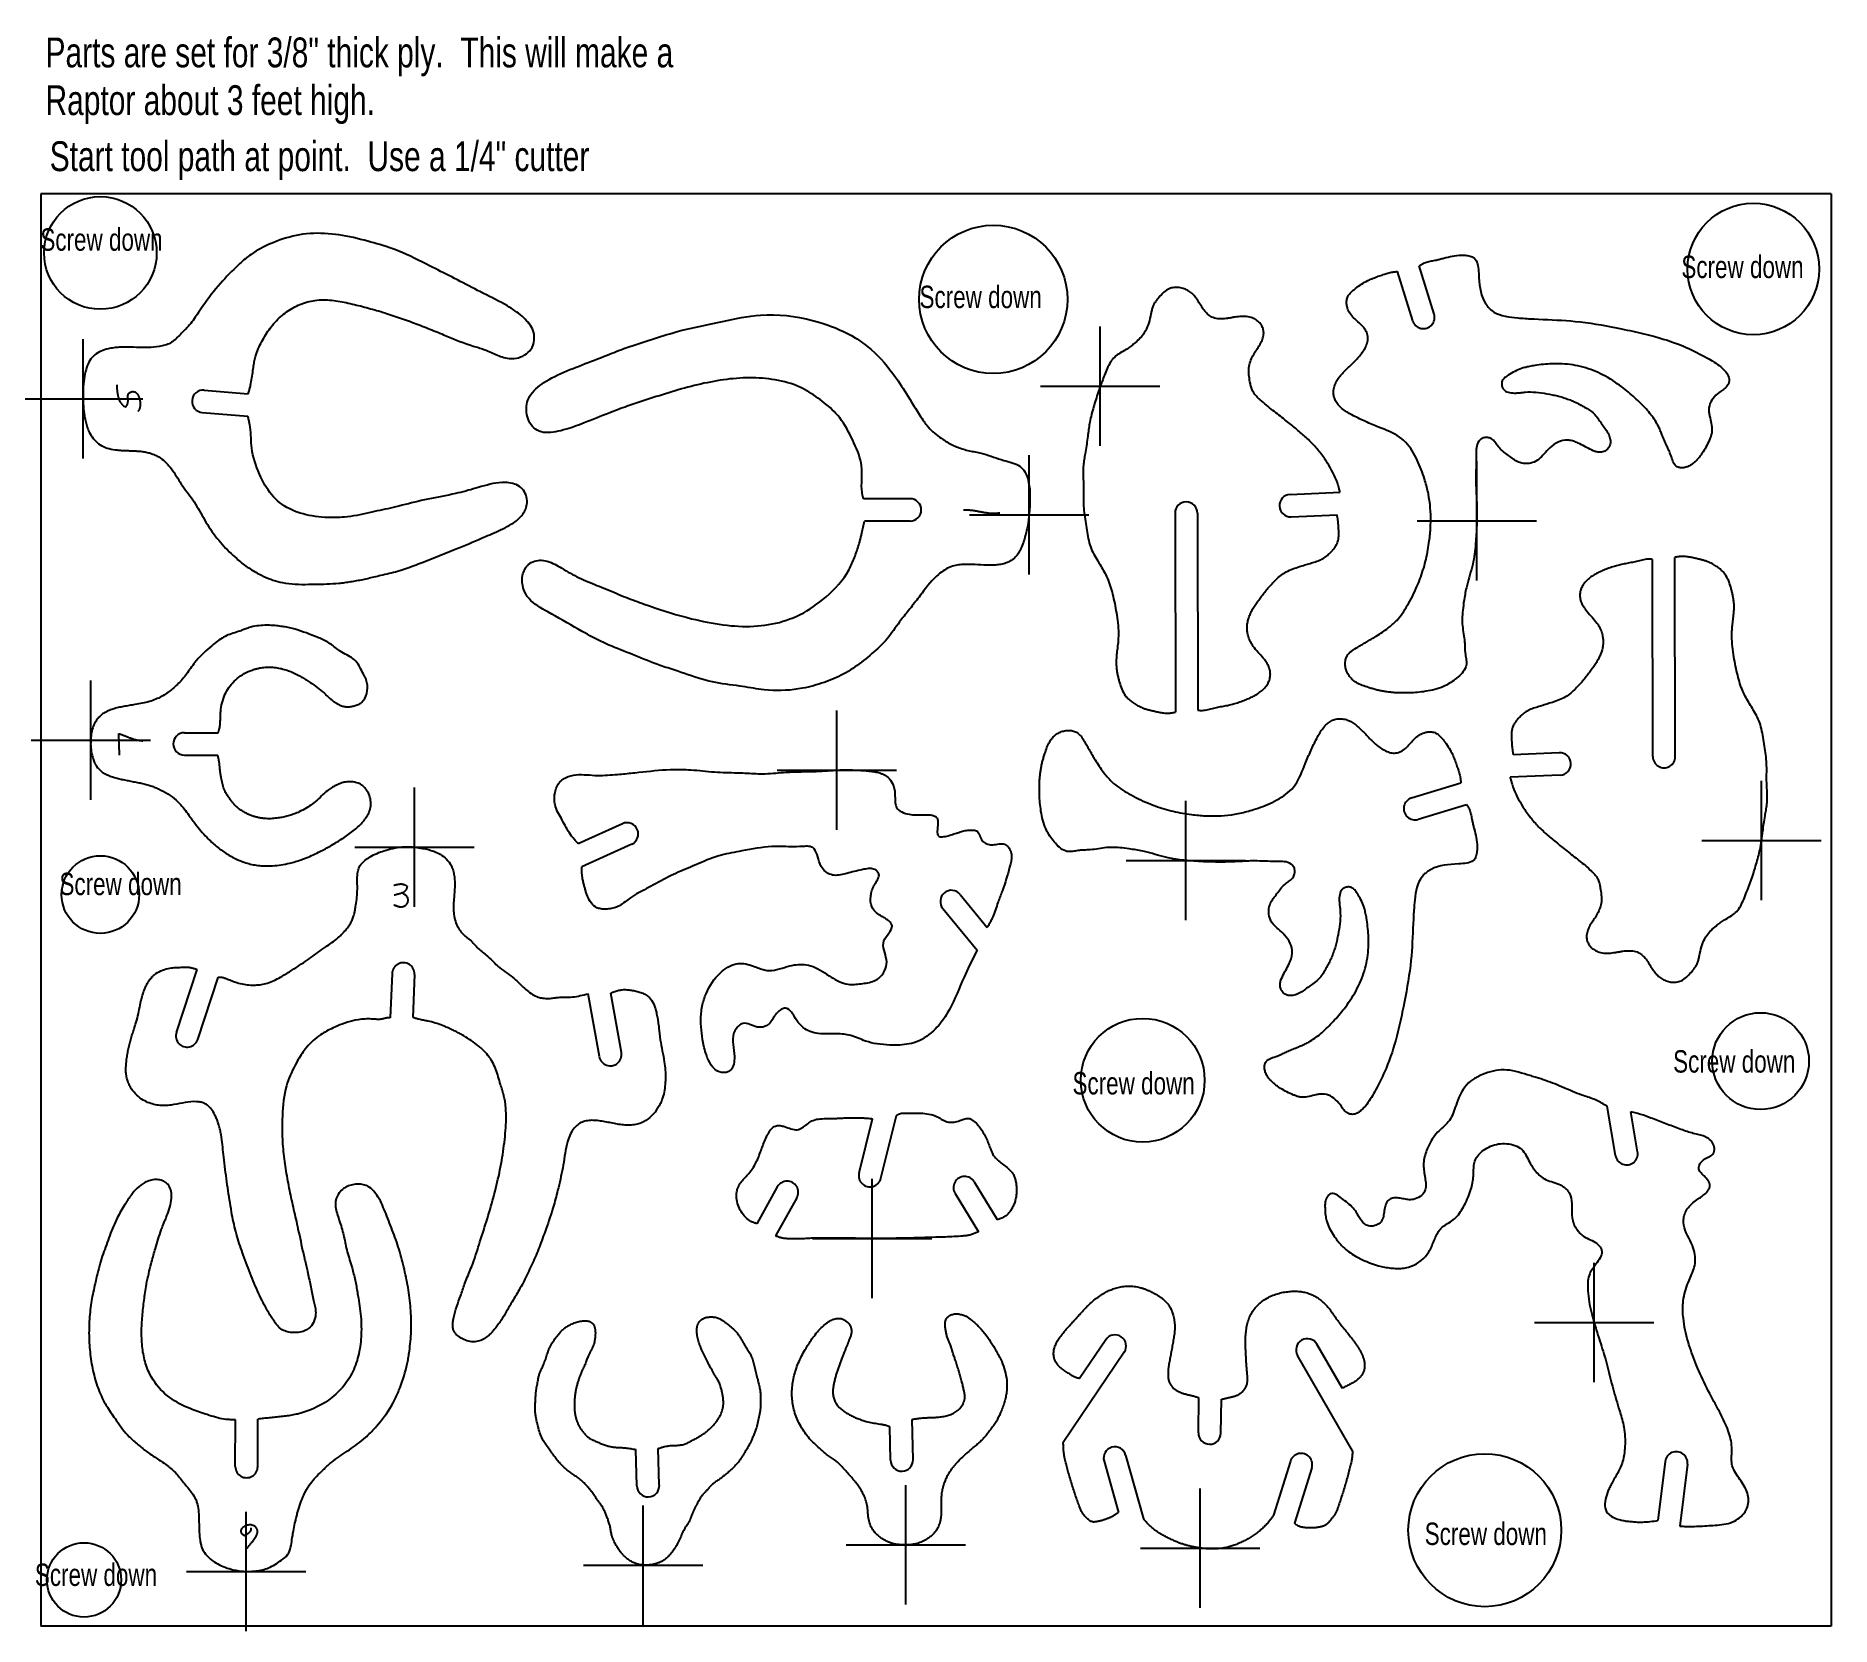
# Model space of a CAD drawing. Extents: x -0.1 to 30, y 0 to 26.6.
import ezdxf

# ---------------------------------------------------------------- set-up
doc = ezdxf.new("R2010")
doc.units = 0
doc.header["$MEASUREMENT"] = 0
doc.header["$PDMODE"] = 2
doc.layers.get('0').update_dxf_attribs({"linetype": 'CONTINUOUS'})
doc.layers.add('CK_LEVEL_1', color=7, linetype='CONTINUOUS')

msp = doc.modelspace()

# ---------------------------------------------------------------- texts
at = {"layer": 'CK_LEVEL_1', "color": 3, "linetype": 'CONTINUOUS', "width": 0.75}
for s, p in [('Parts are set for 3/8" thick ply.  This will make a', (0.08, 26.12)), ('Raptor about 3 feet high.', (0.08, 25.32)), ('Start tool path at point.  Use a 1/4" cutter', (0.15, 24.381))]:
    msp.add_text(s, height=0.5, dxfattribs=at).set_placement(p)
at = {"layer": 'CK_LEVEL_1', "color": 7, "linetype": 'CONTINUOUS', "width": 0.75}
for p in [(-0.007, 23.047), (27.491, 22.589), (14.725, 22.086), (0.313, 12.249), (27.353, 9.275), (17.288, 8.909), (23.19, 1.359), (-0.099, 0.673)]:
    msp.add_text('Screw down', height=0.375, dxfattribs=at).set_placement(p)

# ---------------------------------------------------------------- blocks, each defined once
blk = doc.blocks.new('CKCOLL54')
at = {"layer": 'CK_LEVEL_1', "color": 3, "linetype": 'CONTINUOUS'}
for points in [[(1.272, 20.8, 0), (1.272, 20.793, 0), (1.273, 20.785, 0), (1.273, 20.777, 0), (1.274, 20.77, 0), (1.274, 20.762, 0), (1.275, 20.754, 0), (1.275, 20.746, 0), (1.276, 20.738, 0), (1.276, 20.73, 0), (1.277, 20.722, 0), (1.278, 20.714, 0), (1.279, 20.706, 0), (1.279, 20.698, 0), (1.28, 20.69, 0), (1.281, 20.682, 0), (1.282, 20.674, 0), (1.283, 20.666, 0), (1.285, 20.658, 0), (1.286, 20.65, 0), (1.287, 20.642, 0), (1.289, 20.634, 0), (1.29, 20.626, 0), (1.292, 20.618, 0), (1.294, 20.61, 0), (1.296, 20.603, 0), (1.298, 20.595, 0), (1.3, 20.587, 0), (1.302, 20.58, 0), (1.304, 20.572, 0), (1.307, 20.565, 0), (1.31, 20.558, 0), (1.312, 20.55, 0), (1.315, 20.543, 0), (1.319, 20.536, 0), (1.322, 20.529, 0), (1.325, 20.523, 0), (1.329, 20.516, 0), (1.333, 20.51, 0), (1.337, 20.503, 0), (1.341, 20.497, 0), (1.345, 20.491, 0), (1.35, 20.485, 0), (1.355, 20.479, 0), (1.36, 20.474, 0), (1.365, 20.468, 0), (1.371, 20.463, 0), (1.376, 20.458, 0), (1.382, 20.453, 0), (1.388, 20.448, 0), (1.395, 20.444, 0), (1.401, 20.44, 0), (1.408, 20.435, 0), (1.415, 20.432, 0), (1.422, 20.428, 0)], [(1.422, 20.428, 0), (1.427, 20.433, 0), (1.431, 20.438, 0), (1.435, 20.443, 0), (1.439, 20.448, 0), (1.442, 20.453, 0), (1.445, 20.458, 0), (1.448, 20.463, 0), (1.45, 20.468, 0), (1.452, 20.473, 0), (1.454, 20.478, 0), (1.456, 20.484, 0), (1.457, 20.489, 0), (1.459, 20.494, 0), (1.46, 20.499, 0), (1.46, 20.504, 0), (1.461, 20.51, 0), (1.461, 20.515, 0), (1.462, 20.52, 0), (1.462, 20.525, 0), (1.462, 20.53, 0), (1.462, 20.535, 0), (1.462, 20.54, 0), (1.462, 20.546, 0), (1.462, 20.551, 0), (1.462, 20.556, 0), (1.461, 20.561, 0), (1.461, 20.566, 0), (1.461, 20.571, 0), (1.46, 20.575, 0), (1.46, 20.58, 0), (1.46, 20.585, 0), (1.459, 20.59, 0), (1.459, 20.595, 0), (1.459, 20.599, 0), (1.459, 20.604, 0), (1.459, 20.608, 0), (1.46, 20.613, 0), (1.46, 20.617, 0), (1.46, 20.621, 0), (1.461, 20.625, 0), (1.462, 20.629, 0), (1.463, 20.633, 0), (1.464, 20.637, 0), (1.465, 20.641, 0), (1.467, 20.645, 0), (1.469, 20.649, 0), (1.471, 20.652, 0), (1.473, 20.655, 0), (1.476, 20.659, 0), (1.479, 20.662, 0), (1.482, 20.665, 0), (1.485, 20.668, 0), (1.489, 20.671, 0), (1.493, 20.674, 0)], [(1.494, 20.673, 0), (1.503, 20.678, 0), (1.512, 20.681, 0), (1.52, 20.684, 0), (1.529, 20.686, 0), (1.537, 20.687, 0), (1.545, 20.687, 0), (1.552, 20.687, 0), (1.56, 20.685, 0), (1.567, 20.683, 0), (1.574, 20.682, 0), (1.58, 20.678, 0), (1.587, 20.675, 0), (1.593, 20.671, 0), (1.599, 20.666, 0), (1.605, 20.661, 0), (1.61, 20.655, 0), (1.615, 20.649, 0), (1.62, 20.642, 0), (1.625, 20.635, 0), (1.629, 20.628, 0), (1.633, 20.62, 0), (1.637, 20.612, 0), (1.641, 20.604, 0), (1.644, 20.595, 0), (1.647, 20.586, 0), (1.65, 20.577, 0), (1.653, 20.568, 0), (1.655, 20.559, 0), (1.658, 20.55, 0), (1.659, 20.54, 0), (1.661, 20.53, 0), (1.663, 20.521, 0), (1.664, 20.511, 0), (1.665, 20.502, 0), (1.665, 20.492, 0), (1.666, 20.482, 0), (1.666, 20.473, 0), (1.666, 20.464, 0), (1.665, 20.455, 0), (1.664, 20.446, 0), (1.664, 20.437, 0), (1.662, 20.429, 0), (1.661, 20.421, 0), (1.659, 20.413, 0), (1.657, 20.405, 0), (1.655, 20.398, 0), (1.653, 20.391, 0), (1.65, 20.385, 0), (1.647, 20.379, 0), (1.644, 20.373, 0), (1.64, 20.368, 0), (1.637, 20.364, 0), (1.633, 20.36, 0), (1.628, 20.356, 0)]]:
    blk.add_polyline3d(points, dxfattribs=at)
blk = doc.blocks.new('CKCOLL47')
at = {"layer": 'CK_LEVEL_1', "color": 3, "linetype": 'CONTINUOUS'}
blk.add_line((1.322, 14.592), (1.306, 14.956), dxfattribs=at)
blk.add_polyline3d([(1.306, 14.956, 0), (1.313, 14.954, 0), (1.32, 14.951, 0), (1.327, 14.949, 0), (1.334, 14.946, 0), (1.341, 14.944, 0), (1.349, 14.941, 0), (1.356, 14.939, 0), (1.363, 14.936, 0), (1.37, 14.933, 0), (1.378, 14.931, 0), (1.385, 14.928, 0), (1.392, 14.925, 0), (1.4, 14.922, 0), (1.407, 14.919, 0), (1.415, 14.916, 0), (1.422, 14.913, 0), (1.429, 14.91, 0), (1.437, 14.907, 0), (1.444, 14.905, 0), (1.452, 14.902, 0), (1.459, 14.899, 0), (1.467, 14.896, 0), (1.474, 14.893, 0), (1.482, 14.89, 0), (1.49, 14.887, 0), (1.497, 14.884, 0), (1.505, 14.882, 0), (1.512, 14.879, 0), (1.52, 14.876, 0), (1.528, 14.874, 0), (1.535, 14.871, 0), (1.543, 14.868, 0), (1.55, 14.866, 0), (1.558, 14.864, 0), (1.566, 14.861, 0), (1.573, 14.859, 0), (1.581, 14.857, 0), (1.589, 14.855, 0), (1.596, 14.853, 0), (1.604, 14.851, 0), (1.611, 14.849, 0), (1.619, 14.847, 0), (1.627, 14.846, 0), (1.634, 14.844, 0), (1.642, 14.843, 0), (1.649, 14.842, 0), (1.657, 14.841, 0), (1.664, 14.84, 0), (1.672, 14.839, 0), (1.68, 14.838, 0), (1.687, 14.838, 0), (1.695, 14.837, 0), (1.702, 14.837, 0), (1.71, 14.837, 0)], dxfattribs=at)
blk = doc.blocks.new('CKCOLL41')
at = {"layer": 'CK_LEVEL_1', "color": 3, "linetype": 'CONTINUOUS'}
for points in [[(6.144, 12.393, 0), (6.14, 12.396, 0), (6.135, 12.399, 0), (6.13, 12.402, 0), (6.126, 12.404, 0), (6.121, 12.407, 0), (6.117, 12.409, 0), (6.113, 12.411, 0), (6.108, 12.413, 0), (6.104, 12.415, 0), (6.1, 12.417, 0), (6.096, 12.419, 0), (6.092, 12.42, 0), (6.088, 12.422, 0), (6.084, 12.423, 0), (6.08, 12.424, 0), (6.077, 12.425, 0), (6.073, 12.426, 0), (6.069, 12.427, 0), (6.065, 12.428, 0), (6.062, 12.429, 0), (6.058, 12.429, 0), (6.054, 12.43, 0), (6.05, 12.43, 0), (6.047, 12.43, 0), (6.043, 12.431, 0), (6.039, 12.431, 0), (6.036, 12.431, 0), (6.032, 12.431, 0), (6.028, 12.431, 0), (6.024, 12.43, 0), (6.02, 12.43, 0), (6.017, 12.43, 0), (6.013, 12.429, 0), (6.009, 12.429, 0), (6.005, 12.428, 0), (6.001, 12.428, 0), (5.997, 12.427, 0), (5.992, 12.426, 0), (5.988, 12.426, 0), (5.984, 12.425, 0), (5.98, 12.424, 0), (5.975, 12.423, 0), (5.971, 12.422, 0), (5.966, 12.421, 0), (5.962, 12.42, 0), (5.957, 12.419, 0), (5.952, 12.418, 0), (5.947, 12.416, 0), (5.942, 12.415, 0), (5.937, 12.414, 0), (5.931, 12.413, 0), (5.926, 12.412, 0), (5.92, 12.41, 0), (5.915, 12.409, 0)], [(5.923, 12.251, 0), (5.928, 12.252, 0), (5.933, 12.254, 0), (5.937, 12.256, 0), (5.943, 12.257, 0), (5.948, 12.259, 0), (5.953, 12.26, 0), (5.958, 12.262, 0), (5.963, 12.263, 0), (5.968, 12.264, 0), (5.973, 12.266, 0), (5.979, 12.267, 0), (5.984, 12.269, 0), (5.989, 12.27, 0), (5.994, 12.271, 0), (6, 12.273, 0), (6.005, 12.274, 0), (6.01, 12.275, 0), (6.015, 12.277, 0), (6.021, 12.278, 0), (6.026, 12.28, 0), (6.031, 12.282, 0), (6.036, 12.283, 0), (6.041, 12.285, 0), (6.046, 12.287, 0), (6.051, 12.288, 0), (6.056, 12.29, 0), (6.06, 12.292, 0), (6.065, 12.294, 0), (6.07, 12.296, 0), (6.074, 12.298, 0), (6.079, 12.301, 0), (6.083, 12.303, 0), (6.087, 12.306, 0), (6.091, 12.308, 0), (6.095, 12.311, 0), (6.099, 12.314, 0), (6.103, 12.317, 0), (6.107, 12.32, 0), (6.11, 12.323, 0), (6.114, 12.327, 0), (6.117, 12.33, 0), (6.12, 12.334, 0), (6.123, 12.338, 0), (6.126, 12.342, 0), (6.129, 12.346, 0), (6.131, 12.351, 0), (6.133, 12.355, 0), (6.135, 12.36, 0), (6.137, 12.365, 0), (6.139, 12.37, 0), (6.141, 12.376, 0), (6.142, 12.381, 0), (6.143, 12.387, 0), (6.144, 12.393, 0)]]:
    blk.add_polyline3d(points, dxfattribs=at)
blk = doc.blocks.new('CKCOLL39')
at = {"layer": 'CK_LEVEL_1', "color": 3, "linetype": 'CONTINUOUS'}
for points in [[(5.915, 12.084, 0), (5.917, 12.084, 0), (5.919, 12.083, 0), (5.921, 12.083, 0), (5.924, 12.082, 0), (5.926, 12.082, 0), (5.928, 12.081, 0), (5.93, 12.081, 0), (5.932, 12.08, 0), (5.934, 12.079, 0), (5.937, 12.079, 0), (5.939, 12.078, 0), (5.941, 12.077, 0), (5.943, 12.076, 0), (5.945, 12.076, 0), (5.948, 12.075, 0), (5.95, 12.074, 0), (5.952, 12.073, 0), (5.954, 12.073, 0), (5.956, 12.072, 0), (5.958, 12.071, 0), (5.96, 12.07, 0), (5.963, 12.069, 0), (5.965, 12.069, 0), (5.967, 12.068, 0), (5.969, 12.067, 0), (5.971, 12.066, 0), (5.973, 12.066, 0), (5.975, 12.065, 0), (5.977, 12.064, 0), (5.979, 12.063, 0), (5.981, 12.063, 0), (5.983, 12.062, 0), (5.985, 12.061, 0), (5.988, 12.06, 0), (5.99, 12.06, 0), (5.992, 12.059, 0), (5.994, 12.059, 0), (5.996, 12.058, 0), (5.998, 12.057, 0), (5.999, 12.057, 0), (6.001, 12.056, 0), (6.003, 12.056, 0), (6.005, 12.055, 0), (6.007, 12.055, 0), (6.009, 12.054, 0), (6.011, 12.054, 0), (6.013, 12.054, 0), (6.015, 12.054, 0), (6.017, 12.053, 0), (6.018, 12.053, 0), (6.02, 12.053, 0), (6.022, 12.053, 0), (6.024, 12.053, 0), (6.026, 12.053, 0)], [(6.026, 12.053, 0), (6.031, 12.052, 0), (6.036, 12.052, 0), (6.041, 12.052, 0), (6.046, 12.053, 0), (6.051, 12.053, 0), (6.056, 12.054, 0), (6.061, 12.055, 0), (6.066, 12.056, 0), (6.071, 12.057, 0), (6.075, 12.058, 0), (6.08, 12.06, 0), (6.084, 12.062, 0), (6.089, 12.063, 0), (6.093, 12.065, 0), (6.097, 12.068, 0), (6.101, 12.07, 0), (6.105, 12.072, 0), (6.109, 12.075, 0), (6.113, 12.078, 0), (6.116, 12.081, 0), (6.12, 12.084, 0), (6.123, 12.087, 0), (6.126, 12.09, 0), (6.129, 12.093, 0), (6.132, 12.097, 0), (6.135, 12.101, 0), (6.137, 12.104, 0), (6.14, 12.108, 0), (6.142, 12.112, 0), (6.144, 12.116, 0), (6.146, 12.12, 0), (6.148, 12.124, 0), (6.15, 12.128, 0), (6.151, 12.133, 0), (6.152, 12.137, 0), (6.153, 12.141, 0), (6.154, 12.146, 0), (6.155, 12.15, 0), (6.156, 12.155, 0), (6.156, 12.16, 0), (6.156, 12.164, 0), (6.156, 12.169, 0), (6.155, 12.174, 0), (6.155, 12.178, 0), (6.154, 12.183, 0), (6.153, 12.188, 0), (6.152, 12.193, 0), (6.15, 12.198, 0), (6.149, 12.203, 0), (6.147, 12.207, 0), (6.145, 12.212, 0), (6.142, 12.217, 0), (6.139, 12.222, 0), (6.136, 12.227, 0)], [(6.136, 12.227, 0), (6.135, 12.228, 0), (6.135, 12.229, 0), (6.134, 12.231, 0), (6.132, 12.232, 0), (6.131, 12.233, 0), (6.13, 12.235, 0), (6.129, 12.236, 0), (6.128, 12.237, 0), (6.127, 12.238, 0), (6.125, 12.239, 0), (6.124, 12.241, 0), (6.123, 12.242, 0), (6.121, 12.243, 0), (6.12, 12.244, 0), (6.118, 12.245, 0), (6.117, 12.246, 0), (6.115, 12.247, 0), (6.114, 12.249, 0), (6.112, 12.25, 0), (6.111, 12.251, 0), (6.109, 12.252, 0), (6.107, 12.253, 0), (6.106, 12.254, 0), (6.104, 12.255, 0), (6.102, 12.256, 0), (6.101, 12.257, 0), (6.099, 12.259, 0), (6.097, 12.26, 0), (6.095, 12.261, 0), (6.093, 12.262, 0), (6.092, 12.263, 0), (6.09, 12.264, 0), (6.088, 12.265, 0), (6.086, 12.266, 0), (6.084, 12.267, 0), (6.082, 12.269, 0), (6.081, 12.27, 0), (6.079, 12.271, 0), (6.077, 12.272, 0), (6.075, 12.273, 0), (6.073, 12.274, 0), (6.071, 12.275, 0), (6.069, 12.277, 0), (6.068, 12.278, 0), (6.066, 12.279, 0), (6.064, 12.28, 0), (6.062, 12.281, 0), (6.06, 12.283, 0), (6.058, 12.284, 0), (6.056, 12.285, 0), (6.055, 12.286, 0), (6.053, 12.288, 0), (6.051, 12.289, 0), (6.049, 12.29, 0)]]:
    blk.add_polyline3d(points, dxfattribs=at)
blk = doc.blocks.new('CKCOLL24')
at = {"layer": 'CK_LEVEL_1', "color": 3, "linetype": 'CONTINUOUS'}
for points in [[(3.539, 1.693, 0), (3.535, 1.694, 0), (3.532, 1.695, 0), (3.528, 1.695, 0), (3.524, 1.696, 0), (3.52, 1.696, 0), (3.516, 1.697, 0), (3.512, 1.697, 0), (3.507, 1.697, 0), (3.503, 1.697, 0), (3.498, 1.696, 0), (3.493, 1.696, 0), (3.489, 1.695, 0), (3.484, 1.695, 0), (3.479, 1.694, 0), (3.474, 1.693, 0), (3.469, 1.692, 0), (3.464, 1.691, 0), (3.458, 1.689, 0), (3.453, 1.688, 0), (3.448, 1.686, 0), (3.443, 1.684, 0), (3.438, 1.682, 0), (3.433, 1.68, 0), (3.428, 1.678, 0), (3.423, 1.676, 0), (3.419, 1.674, 0), (3.414, 1.671, 0), (3.409, 1.669, 0), (3.405, 1.666, 0), (3.4, 1.663, 0), (3.396, 1.66, 0), (3.392, 1.657, 0), (3.388, 1.654, 0), (3.384, 1.651, 0), (3.38, 1.648, 0), (3.377, 1.644, 0), (3.373, 1.641, 0), (3.37, 1.637, 0), (3.367, 1.633, 0), (3.365, 1.629, 0), (3.362, 1.626, 0), (3.36, 1.622, 0), (3.358, 1.617, 0), (3.356, 1.613, 0), (3.355, 1.609, 0), (3.354, 1.605, 0), (3.353, 1.6, 0), (3.353, 1.596, 0), (3.352, 1.591, 0), (3.353, 1.587, 0), (3.353, 1.582, 0), (3.354, 1.577, 0), (3.355, 1.572, 0), (3.357, 1.567, 0)], [(3.357, 1.567, 0), (3.357, 1.566, 0), (3.358, 1.565, 0), (3.359, 1.564, 0), (3.359, 1.563, 0), (3.36, 1.561, 0), (3.36, 1.56, 0), (3.361, 1.559, 0), (3.362, 1.558, 0), (3.363, 1.557, 0), (3.364, 1.556, 0), (3.364, 1.555, 0), (3.365, 1.554, 0), (3.366, 1.553, 0), (3.367, 1.552, 0), (3.368, 1.551, 0), (3.369, 1.55, 0), (3.37, 1.549, 0), (3.371, 1.548, 0), (3.372, 1.547, 0), (3.373, 1.546, 0), (3.374, 1.545, 0), (3.375, 1.544, 0), (3.376, 1.543, 0), (3.378, 1.542, 0), (3.379, 1.541, 0), (3.38, 1.54, 0), (3.381, 1.539, 0), (3.382, 1.538, 0), (3.383, 1.537, 0), (3.384, 1.537, 0), (3.386, 1.536, 0), (3.387, 1.535, 0), (3.388, 1.534, 0), (3.389, 1.533, 0), (3.39, 1.533, 0), (3.391, 1.532, 0), (3.392, 1.531, 0), (3.393, 1.53, 0), (3.394, 1.529, 0), (3.396, 1.529, 0), (3.397, 1.528, 0), (3.398, 1.527, 0), (3.399, 1.526, 0), (3.4, 1.526, 0), (3.401, 1.525, 0), (3.402, 1.524, 0), (3.403, 1.524, 0), (3.404, 1.523, 0), (3.404, 1.522, 0), (3.405, 1.521, 0), (3.406, 1.521, 0), (3.407, 1.52, 0), (3.408, 1.519, 0), (3.408, 1.519, 0)], [(3.408, 1.519, 0), (3.411, 1.519, 0), (3.413, 1.52, 0), (3.415, 1.521, 0), (3.417, 1.522, 0), (3.42, 1.523, 0), (3.422, 1.524, 0), (3.424, 1.525, 0), (3.427, 1.526, 0), (3.429, 1.528, 0), (3.432, 1.529, 0), (3.434, 1.53, 0), (3.437, 1.532, 0), (3.44, 1.533, 0), (3.442, 1.534, 0), (3.445, 1.536, 0), (3.448, 1.537, 0), (3.45, 1.539, 0), (3.453, 1.541, 0), (3.456, 1.542, 0), (3.458, 1.544, 0), (3.461, 1.545, 0), (3.464, 1.547, 0), (3.466, 1.549, 0), (3.469, 1.551, 0), (3.472, 1.553, 0), (3.474, 1.554, 0), (3.477, 1.556, 0), (3.479, 1.558, 0), (3.482, 1.56, 0), (3.485, 1.562, 0), (3.487, 1.564, 0), (3.489, 1.566, 0), (3.492, 1.568, 0), (3.494, 1.57, 0), (3.497, 1.572, 0), (3.499, 1.574, 0), (3.501, 1.576, 0), (3.503, 1.578, 0), (3.505, 1.58, 0), (3.507, 1.582, 0), (3.509, 1.584, 0), (3.511, 1.587, 0), (3.513, 1.589, 0), (3.514, 1.591, 0), (3.516, 1.593, 0), (3.517, 1.595, 0), (3.519, 1.597, 0), (3.52, 1.599, 0), (3.522, 1.601, 0), (3.523, 1.604, 0), (3.524, 1.606, 0), (3.525, 1.608, 0), (3.525, 1.61, 0), (3.526, 1.612, 0)], [(3.459, 1.31, 0), (3.463, 1.314, 0), (3.467, 1.319, 0), (3.471, 1.325, 0), (3.476, 1.33, 0), (3.481, 1.336, 0), (3.486, 1.342, 0), (3.491, 1.348, 0), (3.497, 1.355, 0), (3.503, 1.361, 0), (3.508, 1.368, 0), (3.514, 1.375, 0), (3.521, 1.382, 0), (3.527, 1.389, 0), (3.533, 1.397, 0), (3.539, 1.404, 0), (3.545, 1.412, 0), (3.552, 1.42, 0), (3.558, 1.428, 0), (3.563, 1.436, 0), (3.57, 1.444, 0), (3.575, 1.452, 0), (3.581, 1.46, 0), (3.587, 1.469, 0), (3.592, 1.477, 0), (3.597, 1.485, 0), (3.602, 1.494, 0), (3.607, 1.502, 0), (3.611, 1.511, 0), (3.615, 1.519, 0), (3.618, 1.527, 0), (3.621, 1.536, 0), (3.624, 1.544, 0), (3.627, 1.552, 0), (3.629, 1.56, 0), (3.63, 1.569, 0), (3.632, 1.577, 0), (3.632, 1.584, 0), (3.632, 1.592, 0), (3.631, 1.6, 0), (3.63, 1.607, 0), (3.628, 1.615, 0), (3.626, 1.622, 0), (3.623, 1.629, 0), (3.619, 1.636, 0), (3.615, 1.643, 0), (3.61, 1.649, 0), (3.604, 1.655, 0), (3.597, 1.661, 0), (3.59, 1.667, 0), (3.581, 1.673, 0), (3.572, 1.678, 0), (3.562, 1.683, 0), (3.551, 1.688, 0), (3.539, 1.693, 0)], [(3.526, 1.612, 0), (3.526, 1.613, 0), (3.527, 1.613, 0), (3.527, 1.614, 0), (3.527, 1.614, 0), (3.527, 1.615, 0), (3.527, 1.615, 0), (3.528, 1.616, 0), (3.528, 1.616, 0), (3.528, 1.617, 0), (3.528, 1.617, 0), (3.528, 1.618, 0), (3.528, 1.619, 0), (3.528, 1.619, 0), (3.528, 1.62, 0), (3.528, 1.62, 0), (3.528, 1.621, 0), (3.528, 1.621, 0), (3.528, 1.622, 0), (3.528, 1.622, 0), (3.528, 1.623, 0), (3.528, 1.623, 0), (3.528, 1.624, 0), (3.528, 1.624, 0), (3.528, 1.625, 0), (3.528, 1.625, 0), (3.528, 1.626, 0), (3.528, 1.626, 0), (3.528, 1.627, 0), (3.528, 1.628, 0), (3.528, 1.628, 0), (3.528, 1.629, 0), (3.528, 1.629, 0), (3.527, 1.63, 0), (3.527, 1.631, 0), (3.527, 1.631, 0), (3.527, 1.632, 0), (3.527, 1.632, 0), (3.527, 1.633, 0), (3.526, 1.634, 0), (3.526, 1.634, 0), (3.526, 1.635, 0), (3.526, 1.636, 0), (3.526, 1.636, 0), (3.525, 1.637, 0), (3.525, 1.638, 0), (3.525, 1.638, 0), (3.525, 1.639, 0), (3.524, 1.64, 0), (3.524, 1.641, 0), (3.524, 1.641, 0), (3.524, 1.642, 0), (3.523, 1.643, 0), (3.523, 1.644, 0), (3.523, 1.644, 0)]]:
    blk.add_polyline3d(points, dxfattribs=at)

# ---------------------------------------------------------------- linework, layer by layer
at = {"layer": 'CK_LEVEL_1', "color": 3, "linetype": 'CONTINUOUS'}
for p, q in [((30, 24), (0, 24)), ((0, 24), (0, 0)), ((30, 24), (30, 0)), ((22.989, 21.873), (22.734, 22.699)), ((23.348, 21.984), (23.097, 22.794)), ((2.737, 20.711), (3.477, 20.65)), ((2.706, 20.337), (3.472, 20.274)), ((20.934, 18.962), (21.772, 18.999)), ((14.566, 18.891), (13.786, 18.891)), ((19.006, 18.651), (19.014, 15.314)), ((19.381, 18.652), (19.39, 15.348)), ((14.566, 18.516), (13.805, 18.516)), ((20.951, 18.587), (21.722, 18.621)), ((27.013, 14.571), (27.005, 17.874)), ((27.389, 14.572), (27.38, 17.909)), ((2.409, 14.97), (2.972, 14.97)), ((2.409, 14.594), (2.965, 14.594)), ((25.444, 14.635), (24.673, 14.601)), ((25.46, 14.26), (24.622, 14.223)), ((22.97, 13.878), (23.796, 14.133)), ((23.081, 13.519), (23.891, 13.77)), ((2.274, 9.948), (2.62, 11.003)), ((2.631, 9.831), (2.972, 10.87)), ((5.889, 10.937), (5.856, 10.193)), ((6.264, 10.92), (6.232, 10.201)), ((9.36, 9.543), (9.172, 10.597)), ((9.729, 9.609), (9.551, 10.606)), ((18.155, 4.588), (17.134, 3.077)), ((17.845, 4.799), (17.405, 4.148)), ((21.982, 2.936), (21.059, 4.535)), ((21.81, 3.984), (21.384, 4.722)), ((19.398, 3.239), (19.408, 3.828)), ((19.774, 3.233), (19.783, 3.8)), ((3.26, 2.675), (3.261, 3.458)), ((3.635, 2.674), (3.637, 3.469)), ((14.241, 2.779), (14.227, 3.342)), ((14.616, 2.788), (14.599, 3.464)), ((9.99, 2.348), (9.97, 2.959)), ((10.365, 2.36), (10.344, 2.975)), ((17.817, 2.765), (18.057, 1.905)), ((18.179, 2.866), (18.478, 1.795)), ((20.94, 2.762), (20.657, 1.859)), ((21.298, 2.65), (21.008, 1.725)), ((30, 0), (0, 0))]:
    msp.add_line(p, q, dxfattribs=at)
at = {"layer": 'CK_LEVEL_1', "color": 8, "linetype": 'CONTINUOUS'}
for p, q in [((9.748, 13.445), (9.007, 13.111)), ((9.902, 13.103), (9.064, 12.725)), ((15.406, 12.261), (15.86, 11.706)), ((15.116, 12.023), (15.689, 11.324))]:
    msp.add_line(p, q, dxfattribs=at)
at = {"layer": 'CK_LEVEL_1', "color": 6, "linetype": 'CONTINUOUS'}
for p, q in [((13.712, 7.595), (13.939, 8.501)), ((14.076, 7.504), (14.34, 8.558)), ((12.342, 7.359), (11.998, 6.743)), ((15.321, 7.248), (15.711, 6.608)), ((15.641, 7.444), (16.027, 6.811)), ((12.67, 7.176), (12.314, 6.538))]:
    msp.add_line(p, q, dxfattribs=at)
at = {"layer": 'CK_LEVEL_1', "color": 5, "linetype": 'CONTINUOUS'}
for p, q in [((26.388, 7.884), (26.248, 8.711)), ((26.758, 7.947), (26.645, 8.616)), ((27.219, 2.756), (27.099, 1.768)), ((27.592, 2.711), (27.465, 1.673))]:
    msp.add_line(p, q, dxfattribs=at)
at = {"layer": 'CK_LEVEL_1', "color": 3, "linetype": 'CONTINUOUS'}
for points in [[(3.477, 20.65), (3.482, 20.666), (3.486, 20.681), (3.491, 20.697), (3.495, 20.713), (3.5, 20.729), (3.504, 20.745), (3.508, 20.761), (3.512, 20.777), (3.516, 20.793), (3.522, 20.823), (3.528, 20.854), (3.533, 20.884), (3.538, 20.915), (3.543, 20.945), (3.547, 20.976), (3.551, 21.007), (3.555, 21.038), (3.559, 21.068), (3.563, 21.092), (3.566, 21.115), (3.57, 21.138), (3.574, 21.161), (3.578, 21.184), (3.583, 21.207), (3.588, 21.23), (3.594, 21.253), (3.6, 21.275), (3.609, 21.308), (3.62, 21.34), (3.632, 21.371), (3.644, 21.403), (3.658, 21.434), (3.672, 21.465), (3.687, 21.495), (3.703, 21.526), (3.719, 21.555), (3.735, 21.584), (3.752, 21.613), (3.769, 21.641), (3.787, 21.669), (3.806, 21.697), (3.825, 21.724), (3.844, 21.75), (3.864, 21.777), (3.885, 21.802), (3.906, 21.827), (3.928, 21.851), (3.95, 21.875), (3.972, 21.898), (3.996, 21.92), (4.019, 21.942), (4.044, 21.963), (4.069, 21.984), (4.094, 22.003), (4.12, 22.022), (4.146, 22.041), (4.173, 22.058), (4.2, 22.075), (4.228, 22.091), (4.256, 22.106), (4.285, 22.12), (4.314, 22.134), (4.343, 22.147), (4.374, 22.159), (4.404, 22.17), (4.436, 22.18), (4.467, 22.189), (4.499, 22.197), (4.531, 22.204), (4.563, 22.21), (4.595, 22.215), (4.628, 22.219), (4.663, 22.222), (4.698, 22.224), (4.734, 22.225), (4.769, 22.225), (4.805, 22.223), (4.84, 22.221), (4.875, 22.218), (4.91, 22.214), (4.945, 22.209), (4.98, 22.204), (5.015, 22.198), (5.05, 22.192), (5.084, 22.185), (5.118, 22.178), (5.153, 22.17), (5.187, 22.162), (5.221, 22.154), (5.256, 22.146), (5.29, 22.137), (5.324, 22.129), (5.358, 22.121), (5.392, 22.112), (5.426, 22.103), (5.46, 22.094), (5.493, 22.085), (5.527, 22.076), (5.561, 22.067), (5.595, 22.057), (5.628, 22.048), (5.662, 22.038), (5.696, 22.028), (5.729, 22.017), (5.763, 22.007), (5.796, 21.996), (5.829, 21.986), (5.863, 21.975), (5.896, 21.964), (5.929, 21.953), (5.963, 21.941), (5.996, 21.93), (6.029, 21.919), (6.062, 21.907), (6.095, 21.895), (6.128, 21.883), (6.161, 21.872), (6.194, 21.859), (6.227, 21.847), (6.26, 21.835), (6.293, 21.823), (6.326, 21.81), (6.358, 21.797), (6.391, 21.785), (6.424, 21.772), (6.457, 21.759), (6.489, 21.746), (6.522, 21.733), (6.555, 21.72), (6.587, 21.706), (6.62, 21.693), (6.653, 21.68), (6.685, 21.666), (6.718, 21.653), (6.75, 21.639), (6.805, 21.617), (6.86, 21.594), (6.914, 21.572), (6.969, 21.55), (7.024, 21.528), (7.08, 21.507), (7.135, 21.487), (7.191, 21.468), (7.248, 21.45), (7.27, 21.443), (7.292, 21.436), (7.314, 21.43), (7.337, 21.423), (7.359, 21.416), (7.381, 21.409), (7.403, 21.402), (7.425, 21.394), (7.447, 21.386), (7.473, 21.376), (7.499, 21.365), (7.524, 21.354), (7.55, 21.343), (7.576, 21.331), (7.601, 21.32), (7.627, 21.309), (7.653, 21.298), (7.679, 21.287), (7.706, 21.277), (7.734, 21.268), (7.761, 21.26), (7.789, 21.253), (7.818, 21.247), (7.846, 21.243), (7.875, 21.241), (7.904, 21.24), (7.933, 21.242), (7.969, 21.247), (8.006, 21.255), (8.041, 21.267), (8.076, 21.282), (8.109, 21.3), (8.14, 21.321), (8.168, 21.345), (8.194, 21.371), (8.216, 21.401), (8.232, 21.428), (8.245, 21.456), (8.255, 21.486), (8.263, 21.517), (8.268, 21.548), (8.27, 21.58), (8.27, 21.611), (8.266, 21.642), (8.26, 21.673), (8.251, 21.705), (8.238, 21.736), (8.223, 21.766), (8.206, 21.795), (8.186, 21.823), (8.165, 21.85), (8.142, 21.875), (8.119, 21.9), (8.094, 21.924), (8.065, 21.949), (8.036, 21.974), (8.007, 21.998), (7.977, 22.02), (7.946, 22.042), (7.915, 22.063), (7.883, 22.083), (7.851, 22.103), (7.819, 22.122), (7.77, 22.15), (7.721, 22.177), (7.671, 22.204), (7.621, 22.23), (7.571, 22.255), (7.52, 22.281), (7.469, 22.306), (7.419, 22.331), (7.368, 22.356), (7.319, 22.381), (7.271, 22.406), (7.223, 22.431), (7.174, 22.457), (7.126, 22.482), (7.078, 22.508), (7.029, 22.533), (6.981, 22.558), (6.933, 22.583), (6.886, 22.607), (6.84, 22.631), (6.793, 22.655), (6.747, 22.678), (6.7, 22.701), (6.653, 22.725), (6.606, 22.748), (6.56, 22.772), (6.513, 22.795), (6.45, 22.827), (6.386, 22.859), (6.323, 22.891), (6.259, 22.923), (6.195, 22.954), (6.131, 22.984), (6.066, 23.012), (6.001, 23.04), (5.935, 23.066), (5.885, 23.085), (5.835, 23.102), (5.785, 23.119), (5.734, 23.135), (5.683, 23.15), (5.632, 23.165), (5.581, 23.179), (5.529, 23.193), (5.478, 23.207), (5.418, 23.222), (5.359, 23.237), (5.299, 23.252), (5.239, 23.266), (5.179, 23.278), (5.119, 23.29), (5.058, 23.301), (4.997, 23.311), (4.936, 23.32), (4.876, 23.327), (4.816, 23.332), (4.755, 23.336), (4.695, 23.338), (4.634, 23.339), (4.573, 23.337), (4.513, 23.334), (4.453, 23.329), (4.393, 23.322), (4.337, 23.313), (4.282, 23.303), (4.226, 23.29), (4.172, 23.277), (4.117, 23.261), (4.063, 23.245), (4.01, 23.227), (3.957, 23.207), (3.904, 23.187), (3.86, 23.168), (3.816, 23.149), (3.772, 23.129), (3.729, 23.108), (3.686, 23.086), (3.645, 23.062), (3.604, 23.038), (3.563, 23.012), (3.524, 22.985), (3.5, 22.968), (3.476, 22.949), (3.452, 22.931), (3.428, 22.911), (3.405, 22.892), (3.382, 22.872), (3.359, 22.852), (3.337, 22.832), (3.315, 22.811), (3.275, 22.773), (3.235, 22.735), (3.196, 22.697), (3.158, 22.658), (3.12, 22.618), (3.083, 22.578), (3.046, 22.537), (3.01, 22.496), (2.974, 22.455), (2.935, 22.408), (2.896, 22.36), (2.858, 22.311), (2.821, 22.263), (2.784, 22.213), (2.748, 22.163), (2.712, 22.113), (2.677, 22.062), (2.642, 22.011), (2.624, 21.985), (2.606, 21.958), (2.588, 21.932), (2.569, 21.905), (2.551, 21.879), (2.532, 21.854), (2.512, 21.828), (2.492, 21.804), (2.471, 21.78), (2.459, 21.767), (2.447, 21.753), (2.434, 21.74), (2.421, 21.727), (2.408, 21.715), (2.395, 21.702), (2.382, 21.689), (2.37, 21.676), (2.357, 21.663), (2.339, 21.645), (2.322, 21.627), (2.304, 21.609), (2.286, 21.591), (2.268, 21.573), (2.25, 21.556), (2.231, 21.54), (2.211, 21.526), (2.191, 21.512), (2.17, 21.5), (2.149, 21.489), (2.127, 21.48), (2.104, 21.471), (2.081, 21.463), (2.058, 21.457), (2.034, 21.451), (2.01, 21.446), (1.986, 21.441), (1.938, 21.434), (1.89, 21.429), (1.843, 21.426), (1.795, 21.424), (1.747, 21.423), (1.699, 21.424), (1.651, 21.425), (1.603, 21.427), (1.555, 21.429), (1.531, 21.43), (1.507, 21.43), (1.483, 21.431), (1.459, 21.432), (1.435, 21.432), (1.411, 21.432), (1.387, 21.432), (1.363, 21.432), (1.339, 21.431), (1.316, 21.43), (1.292, 21.428), (1.269, 21.426), (1.246, 21.424), (1.222, 21.42), (1.199, 21.417), (1.176, 21.413), (1.153, 21.408), (1.129, 21.403), (1.099, 21.395), (1.069, 21.386), (1.039, 21.375), (1.01, 21.364), (0.982, 21.351), (0.955, 21.336), (0.929, 21.32), (0.905, 21.302), (0.882, 21.282), (0.86, 21.259), (0.841, 21.234), (0.823, 21.207), (0.807, 21.178), (0.793, 21.149), (0.78, 21.118), (0.769, 21.087), (0.759, 21.055), (0.75, 21.023), (0.74, 20.981), (0.731, 20.939), (0.725, 20.897), (0.719, 20.855), (0.715, 20.813), (0.712, 20.771), (0.71, 20.729), (0.708, 20.687), (0.708, 20.645), (0.708, 20.636), (0.708, 20.627), (0.708, 20.617), (0.708, 20.608), (0.708, 20.599), (0.708, 20.59), (0.708, 20.581), (0.708, 20.572), (0.709, 20.563)], [(23.097, 22.794), (23.106, 22.8), (23.116, 22.806), (23.125, 22.812), (23.134, 22.817), (23.144, 22.822), (23.153, 22.828), (23.163, 22.833), (23.172, 22.837), (23.182, 22.842), (23.201, 22.85), (23.221, 22.856), (23.241, 22.862), (23.261, 22.867), (23.282, 22.872), (23.302, 22.876), (23.323, 22.88), (23.344, 22.883), (23.364, 22.887), (23.381, 22.891), (23.397, 22.894), (23.413, 22.898), (23.429, 22.902), (23.445, 22.906), (23.461, 22.91), (23.477, 22.914), (23.493, 22.918), (23.508, 22.922), (23.545, 22.931), (23.581, 22.94), (23.618, 22.948), (23.654, 22.955), (23.691, 22.962), (23.729, 22.967), (23.767, 22.97), (23.806, 22.972), (23.846, 22.972), (23.867, 22.971), (23.888, 22.969), (23.91, 22.967), (23.93, 22.963), (23.95, 22.958), (23.97, 22.952), (23.988, 22.945), (24.004, 22.936), (24.019, 22.926), (24.038, 22.906), (24.054, 22.883), (24.066, 22.857), (24.075, 22.829), (24.082, 22.798), (24.087, 22.766), (24.09, 22.732), (24.093, 22.699), (24.095, 22.665), (24.099, 22.6), (24.104, 22.538), (24.11, 22.477), (24.119, 22.419), (24.13, 22.362), (24.144, 22.307), (24.163, 22.254), (24.187, 22.203), (24.216, 22.154), (24.225, 22.141), (24.234, 22.128), (24.244, 22.116), (24.254, 22.104), (24.265, 22.092), (24.276, 22.08), (24.287, 22.069), (24.299, 22.059), (24.311, 22.049), (24.351, 22.02), (24.395, 21.996), (24.442, 21.977), (24.49, 21.961), (24.541, 21.949), (24.592, 21.94), (24.644, 21.932), (24.696, 21.927), (24.748, 21.922), (24.779, 21.919), (24.81, 21.917), (24.84, 21.915), (24.871, 21.912), (24.901, 21.91), (24.931, 21.908), (24.961, 21.907), (24.991, 21.905), (25.022, 21.903), (25.098, 21.899), (25.175, 21.896), (25.251, 21.892), (25.328, 21.889), (25.405, 21.885), (25.483, 21.881), (25.56, 21.876), (25.637, 21.87), (25.714, 21.863), (25.8, 21.854), (25.887, 21.843), (25.973, 21.831), (26.06, 21.817), (26.146, 21.803), (26.231, 21.787), (26.317, 21.771), (26.403, 21.754), (26.488, 21.737), (26.535, 21.727), (26.582, 21.718), (26.629, 21.708), (26.676, 21.698), (26.723, 21.688), (26.77, 21.677), (26.816, 21.666), (26.863, 21.655), (26.91, 21.644), (26.979, 21.626), (27.049, 21.608), (27.118, 21.588), (27.187, 21.567), (27.256, 21.546), (27.324, 21.523), (27.391, 21.498), (27.459, 21.473), (27.526, 21.445), (27.571, 21.426), (27.615, 21.406), (27.66, 21.385), (27.704, 21.364), (27.748, 21.342), (27.792, 21.32), (27.835, 21.297), (27.878, 21.274), (27.92, 21.251), (27.95, 21.234), (27.98, 21.218), (28.009, 21.2), (28.039, 21.182), (28.068, 21.163), (28.096, 21.143), (28.124, 21.122), (28.152, 21.099), (28.18, 21.075), (28.199, 21.056), (28.218, 21.036), (28.236, 21.015), (28.252, 20.994), (28.266, 20.971), (28.278, 20.948), (28.286, 20.925), (28.291, 20.9), (28.292, 20.875), (28.292, 20.866), (28.29, 20.857), (28.289, 20.848), (28.287, 20.84), (28.284, 20.831), (28.281, 20.822), (28.278, 20.814), (28.274, 20.806), (28.269, 20.798), (28.258, 20.781), (28.245, 20.765), (28.23, 20.751), (28.215, 20.737), (28.198, 20.724), (28.18, 20.712), (28.163, 20.7), (28.145, 20.687), (28.127, 20.674), (28.098, 20.651), (28.071, 20.627), (28.046, 20.601), (28.023, 20.573), (28.002, 20.544), (27.985, 20.513), (27.97, 20.482), (27.96, 20.449), (27.953, 20.416), (27.952, 20.401), (27.951, 20.386), (27.952, 20.37), (27.952, 20.355), (27.954, 20.34), (27.956, 20.324), (27.958, 20.309), (27.961, 20.293), (27.964, 20.278), (27.971, 20.247), (27.978, 20.216), (27.985, 20.185), (27.992, 20.155), (27.998, 20.125), (28.002, 20.094), (28.004, 20.064), (28.004, 20.034), (28.001, 20.005), (27.999, 19.993), (27.997, 19.98), (27.993, 19.968), (27.99, 19.956), (27.986, 19.944), (27.982, 19.933), (27.978, 19.921), (27.973, 19.909), (27.968, 19.897), (27.956, 19.868), (27.944, 19.84), (27.931, 19.812), (27.917, 19.784), (27.903, 19.757), (27.888, 19.73), (27.872, 19.704), (27.856, 19.678), (27.839, 19.652), (27.83, 19.639), (27.821, 19.627), (27.812, 19.614), (27.802, 19.602), (27.793, 19.589), (27.783, 19.577), (27.773, 19.565), (27.762, 19.554), (27.752, 19.542), (27.742, 19.532), (27.732, 19.522), (27.722, 19.512), (27.712, 19.503), (27.701, 19.493), (27.691, 19.484), (27.68, 19.476), (27.668, 19.467), (27.657, 19.46), (27.642, 19.451), (27.627, 19.442), (27.612, 19.435), (27.596, 19.428), (27.58, 19.423), (27.564, 19.418), (27.547, 19.414), (27.53, 19.411), (27.512, 19.41), (27.502, 19.41), (27.492, 19.41), (27.481, 19.41), (27.471, 19.411), (27.461, 19.413), (27.451, 19.415), (27.441, 19.418), (27.432, 19.421), (27.423, 19.425), (27.404, 19.438), (27.387, 19.455), (27.373, 19.474), (27.36, 19.496), (27.35, 19.519), (27.34, 19.544), (27.331, 19.57), (27.323, 19.596), (27.314, 19.621), (27.306, 19.641), (27.299, 19.661), (27.291, 19.68), (27.283, 19.699), (27.275, 19.718), (27.266, 19.736), (27.258, 19.754), (27.249, 19.772), (27.241, 19.79), (27.233, 19.81), (27.224, 19.829), (27.216, 19.849), (27.207, 19.868), (27.199, 19.888), (27.191, 19.908), (27.182, 19.928), (27.174, 19.948), (27.166, 19.968), (27.158, 19.985), (27.151, 20.003), (27.143, 20.02), (27.136, 20.037), (27.128, 20.055), (27.12, 20.072), (27.112, 20.089), (27.104, 20.106), (27.095, 20.123), (27.081, 20.149), (27.066, 20.175), (27.05, 20.2), (27.034, 20.225), (27.017, 20.25), (27, 20.274), (26.982, 20.298), (26.963, 20.322), (26.944, 20.345), (26.923, 20.37), (26.901, 20.395), (26.878, 20.42), (26.855, 20.444), (26.831, 20.468), (26.808, 20.492), (26.784, 20.515), (26.759, 20.538), (26.735, 20.56), (26.709, 20.584), (26.683, 20.608), (26.656, 20.631), (26.63, 20.654), (26.603, 20.677), (26.576, 20.699), (26.549, 20.721), (26.521, 20.743), (26.493, 20.765), (26.456, 20.792), (26.418, 20.819), (26.379, 20.846), (26.34, 20.871), (26.301, 20.896), (26.261, 20.92), (26.22, 20.943), (26.179, 20.964), (26.137, 20.985), (26.096, 21.004), (26.056, 21.022), (26.014, 21.039), (25.972, 21.055), (25.93, 21.07), (25.888, 21.083), (25.845, 21.095), (25.801, 21.107), (25.758, 21.117), (25.714, 21.125), (25.67, 21.133), (25.626, 21.139), (25.582, 21.144), (25.538, 21.148), (25.493, 21.151), (25.449, 21.152), (25.404, 21.153), (25.36, 21.153), (25.324, 21.152), (25.287, 21.15), (25.251, 21.148), (25.215, 21.145), (25.179, 21.142), (25.142, 21.138), (25.106, 21.133), (25.07, 21.128), (25.034, 21.123), (25.012, 21.119), (24.99, 21.116), (24.968, 21.112), (24.947, 21.108), (24.925, 21.103), (24.904, 21.099), (24.882, 21.093), (24.861, 21.088), (24.84, 21.082), (24.811, 21.073), (24.783, 21.062), (24.755, 21.051), (24.727, 21.039), (24.699, 21.025), (24.671, 21.011), (24.644, 20.996), (24.616, 20.979), (24.589, 20.962), (24.574, 20.952), (24.56, 20.942), (24.545, 20.931), (24.532, 20.92), (24.52, 20.908), (24.508, 20.895), (24.499, 20.882), (24.491, 20.867), (24.485, 20.852), (24.482, 20.838), (24.481, 20.824), (24.481, 20.809), (24.482, 20.795), (24.485, 20.78), (24.489, 20.766), (24.494, 20.752), (24.501, 20.739), (24.509, 20.727), (24.525, 20.71), (24.544, 20.695), (24.565, 20.684), (24.589, 20.675), (24.613, 20.669), (24.639, 20.665), (24.665, 20.663), (24.692, 20.662), (24.718, 20.662), (24.736, 20.663), (24.754, 20.665), (24.772, 20.666), (24.789, 20.668), (24.806, 20.67), (24.823, 20.672), (24.84, 20.674), (24.857, 20.676), (24.874, 20.677), (24.918, 20.68), (24.963, 20.68), (25.008, 20.679), (25.054, 20.676), (25.099, 20.671), (25.145, 20.666), (25.19, 20.659), (25.236, 20.651), (25.281, 20.643), (25.303, 20.638), (25.325, 20.634), (25.347, 20.629), (25.369, 20.625), (25.391, 20.619), (25.413, 20.614), (25.434, 20.609), (25.456, 20.603), (25.478, 20.597), (25.499, 20.591), (25.521, 20.584), (25.542, 20.577), (25.563, 20.57), (25.585, 20.562), (25.606, 20.555), (25.627, 20.547), (25.647, 20.538), (25.668, 20.529), (25.689, 20.52), (25.709, 20.511), (25.73, 20.501), (25.75, 20.491), (25.77, 20.481), (25.79, 20.47), (25.81, 20.46), (25.83, 20.449), (25.85, 20.438), (25.87, 20.427), (25.891, 20.415), (25.911, 20.403), (25.931, 20.391), (25.95, 20.378), (25.969, 20.365), (25.987, 20.351), (26.005, 20.336), (26.022, 20.321), (26.04, 20.302), (26.057, 20.283), (26.073, 20.263), (26.089, 20.242), (26.104, 20.221), (26.119, 20.199), (26.134, 20.178), (26.149, 20.156), (26.164, 20.135), (26.179, 20.114), (26.194, 20.094), (26.208, 20.075), (26.223, 20.054), (26.237, 20.034), (26.25, 20.013), (26.262, 19.992), (26.273, 19.969), (26.283, 19.946), (26.289, 19.927), (26.295, 19.907), (26.299, 19.886), (26.301, 19.866), (26.302, 19.846), (26.302, 19.826), (26.299, 19.806), (26.294, 19.787), (26.286, 19.768), (26.277, 19.752), (26.266, 19.737), (26.253, 19.723), (26.239, 19.711), (26.224, 19.699), (26.208, 19.69), (26.191, 19.682), (26.173, 19.675), (26.155, 19.671), (26.139, 19.669), (26.123, 19.669), (26.107, 19.67), (26.092, 19.672), (26.076, 19.675), (26.06, 19.679), (26.045, 19.684), (26.029, 19.689), (26.014, 19.695), (25.985, 19.708), (25.956, 19.722), (25.928, 19.736), (25.901, 19.751), (25.873, 19.766), (25.846, 19.781), (25.818, 19.796), (25.79, 19.81), (25.762, 19.824), (25.743, 19.833), (25.723, 19.841), (25.704, 19.848), (25.684, 19.855), (25.664, 19.861), (25.643, 19.866), (25.623, 19.869), (25.603, 19.872), (25.582, 19.873), (25.543, 19.872), (25.504, 19.865), (25.465, 19.854), (25.428, 19.839), (25.391, 19.82), (25.355, 19.798), (25.321, 19.773), (25.289, 19.746), (25.258, 19.717), (25.235, 19.693), (25.213, 19.668), (25.192, 19.644), (25.17, 19.619), (25.149, 19.596), (25.127, 19.574), (25.103, 19.553), (25.079, 19.535), (25.052, 19.518), (25.026, 19.506), (24.998, 19.496), (24.968, 19.488), (24.938, 19.484), (24.907, 19.481), (24.877, 19.481), (24.846, 19.484), (24.816, 19.489), (24.787, 19.497), (24.763, 19.506), (24.74, 19.517), (24.718, 19.529), (24.696, 19.542), (24.675, 19.556), (24.654, 19.571), (24.634, 19.586), (24.613, 19.602), (24.593, 19.617), (24.573, 19.633), (24.552, 19.648), (24.532, 19.663), (24.513, 19.679), (24.493, 19.695), (24.474, 19.712), (24.456, 19.729), (24.439, 19.747), (24.423, 19.767), (24.411, 19.782), (24.4, 19.797), (24.389, 19.813), (24.378, 19.828), (24.367, 19.843), (24.354, 19.857), (24.341, 19.871), (24.327, 19.883), (24.312, 19.893), (24.296, 19.902), (24.278, 19.909), (24.26, 19.914), (24.241, 19.917), (24.222, 19.918), (24.203, 19.917), (24.185, 19.914), (24.167, 19.909), (24.15, 19.901), (24.144, 19.897), (24.137, 19.893), (24.131, 19.888), (24.124, 19.883), (24.119, 19.878), (24.113, 19.872), (24.108, 19.866), (24.103, 19.86), (24.098, 19.854), (24.083, 19.829), (24.072, 19.802), (24.063, 19.774), (24.058, 19.745), (24.055, 19.715), (24.053, 19.684), (24.052, 19.653), (24.052, 19.621), (24.053, 19.59), (24.053, 19.545), (24.052, 19.501), (24.051, 19.458), (24.05, 19.415), (24.049, 19.372), (24.047, 19.329), (24.046, 19.287), (24.046, 19.244), (24.046, 19.202), (24.047, 19.17), (24.048, 19.138), (24.049, 19.106), (24.05, 19.073), (24.052, 19.041), (24.054, 19.009), (24.055, 18.976), (24.057, 18.944), (24.059, 18.912), (24.06, 18.871), (24.062, 18.83), (24.063, 18.79), (24.064, 18.749), (24.064, 18.708), (24.065, 18.668), (24.065, 18.627), (24.064, 18.587), (24.064, 18.546), (24.064, 18.543), (24.064, 18.54), (24.063, 18.538), (24.063, 18.535), (24.063, 18.532), (24.063, 18.529), (24.063, 18.526), (24.063, 18.523), (24.063, 18.52)], [(17.754, 20.779), (17.752, 20.774), (17.751, 20.77), (17.749, 20.765), (17.747, 20.761), (17.746, 20.756), (17.744, 20.751), (17.742, 20.747), (17.741, 20.742), (17.739, 20.737), (17.728, 20.707), (17.718, 20.676), (17.708, 20.645), (17.698, 20.614), (17.688, 20.582), (17.678, 20.551), (17.669, 20.519), (17.659, 20.488), (17.65, 20.457), (17.641, 20.426), (17.632, 20.395), (17.623, 20.364), (17.615, 20.333), (17.607, 20.302), (17.599, 20.271), (17.592, 20.24), (17.585, 20.209), (17.578, 20.177), (17.574, 20.151), (17.569, 20.124), (17.565, 20.098), (17.561, 20.071), (17.558, 20.044), (17.554, 20.017), (17.551, 19.991), (17.547, 19.964), (17.544, 19.937), (17.54, 19.905), (17.535, 19.872), (17.531, 19.84), (17.526, 19.808), (17.521, 19.775), (17.516, 19.743), (17.511, 19.711), (17.506, 19.679), (17.501, 19.646), (17.496, 19.622), (17.492, 19.597), (17.488, 19.572), (17.484, 19.547), (17.48, 19.522), (17.477, 19.497), (17.474, 19.472), (17.471, 19.448), (17.469, 19.423), (17.467, 19.382), (17.466, 19.341), (17.466, 19.301), (17.467, 19.26), (17.468, 19.219), (17.47, 19.178), (17.472, 19.137), (17.473, 19.097), (17.474, 19.056), (17.474, 19.02), (17.474, 18.984), (17.474, 18.948), (17.474, 18.912), (17.474, 18.876), (17.474, 18.84), (17.474, 18.804), (17.475, 18.768), (17.477, 18.732), (17.48, 18.696), (17.484, 18.659), (17.488, 18.622), (17.493, 18.586), (17.499, 18.549), (17.505, 18.512), (17.511, 18.476), (17.517, 18.439), (17.523, 18.402), (17.529, 18.367), (17.534, 18.331), (17.54, 18.295), (17.546, 18.26), (17.553, 18.225), (17.561, 18.19), (17.569, 18.155), (17.579, 18.121), (17.59, 18.088), (17.602, 18.056), (17.615, 18.026), (17.629, 17.995), (17.645, 17.965), (17.661, 17.936), (17.678, 17.906), (17.695, 17.877), (17.712, 17.848), (17.73, 17.819), (17.745, 17.794), (17.761, 17.769), (17.776, 17.744), (17.791, 17.718), (17.805, 17.693), (17.82, 17.667), (17.833, 17.641), (17.847, 17.615), (17.859, 17.589), (17.873, 17.557), (17.887, 17.525), (17.899, 17.492), (17.911, 17.459), (17.922, 17.426), (17.932, 17.392), (17.942, 17.359), (17.951, 17.325), (17.959, 17.291), (17.969, 17.252), (17.978, 17.214), (17.986, 17.175), (17.995, 17.137), (18.002, 17.098), (18.01, 17.059), (18.016, 17.02), (18.023, 16.981), (18.029, 16.942), (18.036, 16.898), (18.041, 16.855), (18.047, 16.811), (18.051, 16.767), (18.054, 16.723), (18.057, 16.68), (18.058, 16.636), (18.058, 16.592), (18.056, 16.548), (18.055, 16.524), (18.053, 16.5), (18.051, 16.476), (18.048, 16.451), (18.045, 16.427), (18.043, 16.403), (18.04, 16.379), (18.037, 16.354), (18.034, 16.33), (18.031, 16.302), (18.028, 16.274), (18.025, 16.246), (18.023, 16.218), (18.022, 16.19), (18.021, 16.162), (18.021, 16.134), (18.021, 16.106), (18.023, 16.078), (18.024, 16.063), (18.026, 16.048), (18.027, 16.034), (18.029, 16.019), (18.031, 16.005), (18.033, 15.99), (18.036, 15.976), (18.039, 15.962), (18.041, 15.947), (18.045, 15.932), (18.048, 15.917), (18.052, 15.901), (18.055, 15.886), (18.059, 15.871), (18.063, 15.856), (18.067, 15.841), (18.072, 15.826), (18.076, 15.81), (18.085, 15.782), (18.094, 15.754), (18.105, 15.726), (18.116, 15.698), (18.128, 15.671), (18.142, 15.645), (18.156, 15.62), (18.172, 15.595), (18.19, 15.572), (18.202, 15.558), (18.215, 15.545), (18.228, 15.532), (18.242, 15.52), (18.256, 15.508), (18.27, 15.497), (18.285, 15.486), (18.301, 15.475), (18.316, 15.464), (18.333, 15.453), (18.35, 15.443), (18.367, 15.433), (18.385, 15.423), (18.403, 15.414), (18.421, 15.405), (18.439, 15.397), (18.457, 15.389), (18.476, 15.382), (18.489, 15.378), (18.501, 15.373), (18.514, 15.369), (18.527, 15.365), (18.54, 15.362), (18.553, 15.358), (18.566, 15.355), (18.579, 15.352), (18.592, 15.348), (18.606, 15.345), (18.62, 15.341), (18.634, 15.338), (18.649, 15.335), (18.663, 15.331), (18.677, 15.328), (18.691, 15.325), (18.706, 15.322), (18.72, 15.319), (18.739, 15.315), (18.758, 15.311), (18.777, 15.308), (18.796, 15.305), (18.815, 15.303), (18.834, 15.3), (18.853, 15.299), (18.872, 15.298), (18.891, 15.298), (18.905, 15.299), (18.918, 15.3), (18.932, 15.301), (18.946, 15.303), (18.96, 15.305), (18.973, 15.307), (18.987, 15.309), (19.001, 15.312), (19.014, 15.314)], [(16.562, 18.623), (16.562, 18.622), (16.562, 18.621), (16.562, 18.62), (16.561, 18.619), (16.561, 18.618), (16.561, 18.618), (16.561, 18.617), (16.561, 18.616), (16.561, 18.615), (16.557, 18.583), (16.553, 18.55), (16.549, 18.518), (16.544, 18.486), (16.538, 18.454), (16.532, 18.422), (16.526, 18.39), (16.519, 18.358), (16.512, 18.326), (16.505, 18.298), (16.498, 18.271), (16.491, 18.243), (16.483, 18.215), (16.474, 18.188), (16.465, 18.161), (16.455, 18.133), (16.445, 18.106), (16.434, 18.08), (16.425, 18.059), (16.416, 18.039), (16.406, 18.019), (16.395, 18), (16.384, 17.981), (16.372, 17.962), (16.359, 17.944), (16.345, 17.927), (16.33, 17.911), (16.314, 17.896), (16.297, 17.881), (16.279, 17.868), (16.26, 17.855), (16.24, 17.844), (16.22, 17.833), (16.199, 17.824), (16.178, 17.815), (16.157, 17.808), (16.135, 17.801), (16.112, 17.796), (16.09, 17.791), (16.067, 17.787), (16.045, 17.784), (16.022, 17.782), (15.999, 17.78), (15.976, 17.779), (15.953, 17.778), (15.903, 17.777), (15.853, 17.778), (15.803, 17.78), (15.753, 17.783), (15.703, 17.785), (15.653, 17.788), (15.602, 17.79), (15.552, 17.791), (15.502, 17.791), (15.477, 17.79), (15.451, 17.789), (15.426, 17.787), (15.401, 17.785), (15.376, 17.781), (15.351, 17.777), (15.326, 17.772), (15.302, 17.766), (15.278, 17.759), (15.25, 17.749), (15.222, 17.738), (15.195, 17.725), (15.168, 17.71), (15.142, 17.695), (15.117, 17.678), (15.092, 17.661), (15.068, 17.642), (15.044, 17.623), (15.005, 17.589), (14.968, 17.552), (14.932, 17.514), (14.897, 17.475), (14.863, 17.435), (14.831, 17.394), (14.799, 17.353), (14.767, 17.311), (14.736, 17.269), (14.717, 17.244), (14.698, 17.219), (14.679, 17.194), (14.66, 17.169), (14.641, 17.145), (14.621, 17.12), (14.602, 17.095), (14.583, 17.071), (14.563, 17.046), (14.544, 17.022), (14.525, 16.998), (14.505, 16.974), (14.486, 16.95), (14.467, 16.926), (14.447, 16.901), (14.428, 16.877), (14.409, 16.852), (14.391, 16.828), (14.365, 16.792), (14.339, 16.757), (14.313, 16.721), (14.288, 16.685), (14.262, 16.649), (14.236, 16.614), (14.209, 16.579), (14.182, 16.545), (14.153, 16.511), (14.124, 16.478), (14.093, 16.446), (14.061, 16.414), (14.029, 16.384), (13.995, 16.354), (13.962, 16.324), (13.928, 16.295), (13.893, 16.266), (13.858, 16.238), (13.823, 16.209), (13.788, 16.181), (13.752, 16.153), (13.716, 16.125), (13.68, 16.098), (13.643, 16.072), (13.606, 16.046), (13.568, 16.022), (13.53, 15.998), (13.492, 15.976), (13.454, 15.955), (13.414, 15.935), (13.375, 15.915), (13.335, 15.897), (13.295, 15.879), (13.254, 15.862), (13.213, 15.846), (13.172, 15.83), (13.127, 15.814), (13.083, 15.799), (13.038, 15.784), (12.993, 15.77), (12.948, 15.757), (12.903, 15.745), (12.857, 15.734), (12.811, 15.724), (12.765, 15.715), (12.694, 15.703), (12.623, 15.693), (12.552, 15.686), (12.48, 15.681), (12.409, 15.678), (12.337, 15.678), (12.265, 15.68), (12.194, 15.684), (12.122, 15.69), (12.077, 15.695), (12.031, 15.701), (11.986, 15.708), (11.941, 15.715), (11.896, 15.722), (11.851, 15.729), (11.805, 15.737), (11.76, 15.744), (11.715, 15.751), (11.657, 15.76), (11.599, 15.768), (11.542, 15.775), (11.484, 15.783), (11.426, 15.792), (11.368, 15.8), (11.311, 15.81), (11.254, 15.821), (11.197, 15.834), (11.138, 15.849), (11.079, 15.865), (11.021, 15.883), (10.963, 15.902), (10.904, 15.921), (10.847, 15.941), (10.789, 15.961), (10.731, 15.982), (10.673, 16.001), (10.64, 16.012), (10.607, 16.023), (10.574, 16.034), (10.541, 16.044), (10.509, 16.055), (10.476, 16.065), (10.443, 16.076), (10.41, 16.087), (10.378, 16.099), (10.325, 16.118), (10.272, 16.137), (10.219, 16.158), (10.167, 16.178), (10.114, 16.199), (10.062, 16.221), (10.01, 16.242), (9.957, 16.263), (9.905, 16.284), (9.857, 16.303), (9.808, 16.322), (9.76, 16.341), (9.712, 16.36), (9.664, 16.379), (9.616, 16.399), (9.568, 16.419), (9.52, 16.439), (9.473, 16.46), (9.427, 16.482), (9.382, 16.504), (9.337, 16.526), (9.292, 16.549), (9.247, 16.573), (9.203, 16.596), (9.159, 16.621), (9.115, 16.645), (9.071, 16.669), (9.007, 16.705), (8.944, 16.741), (8.881, 16.777), (8.818, 16.813), (8.755, 16.849), (8.691, 16.885), (8.627, 16.922), (8.562, 16.958), (8.497, 16.994), (8.454, 17.018), (8.411, 17.043), (8.369, 17.068), (8.328, 17.094), (8.288, 17.121), (8.25, 17.151), (8.214, 17.183), (8.182, 17.218), (8.152, 17.255), (8.131, 17.289), (8.112, 17.324), (8.097, 17.362), (8.084, 17.4), (8.075, 17.44), (8.069, 17.481), (8.067, 17.522), (8.069, 17.563), (8.074, 17.604), (8.08, 17.631), (8.088, 17.657), (8.098, 17.683), (8.11, 17.707), (8.123, 17.731), (8.139, 17.753), (8.156, 17.773), (8.175, 17.792), (8.195, 17.808), (8.22, 17.823), (8.246, 17.836), (8.274, 17.845), (8.303, 17.852), (8.333, 17.857), (8.363, 17.859), (8.393, 17.859), (8.424, 17.856), (8.453, 17.852), (8.487, 17.844), (8.519, 17.834), (8.551, 17.822), (8.582, 17.808), (8.612, 17.793), (8.642, 17.777), (8.672, 17.76), (8.701, 17.743), (8.73, 17.725), (8.766, 17.704), (8.802, 17.683), (8.839, 17.663), (8.875, 17.643), (8.911, 17.623), (8.948, 17.604), (8.985, 17.585), (9.022, 17.567), (9.06, 17.549), (9.096, 17.532), (9.133, 17.516), (9.171, 17.501), (9.208, 17.485), (9.245, 17.47), (9.283, 17.455), (9.32, 17.44), (9.358, 17.425), (9.395, 17.41), (9.437, 17.393), (9.478, 17.376), (9.52, 17.358), (9.561, 17.341), (9.602, 17.324), (9.643, 17.306), (9.685, 17.289), (9.726, 17.272), (9.767, 17.255), (9.805, 17.24), (9.844, 17.225), (9.882, 17.21), (9.92, 17.196), (9.958, 17.181), (9.997, 17.167), (10.035, 17.153), (10.074, 17.139), (10.112, 17.125), (10.199, 17.095), (10.287, 17.065), (10.374, 17.036), (10.462, 17.007), (10.55, 16.98), (10.638, 16.954), (10.727, 16.928), (10.816, 16.904), (10.905, 16.881), (10.971, 16.865), (11.037, 16.85), (11.103, 16.836), (11.169, 16.822), (11.236, 16.81), (11.302, 16.798), (11.369, 16.788), (11.436, 16.779), (11.503, 16.771), (11.566, 16.764), (11.63, 16.759), (11.693, 16.756), (11.757, 16.753), (11.82, 16.753), (11.884, 16.753), (11.947, 16.756), (12.011, 16.76), (12.074, 16.765), (12.135, 16.773), (12.197, 16.782), (12.257, 16.793), (12.318, 16.805), (12.378, 16.82), (12.437, 16.837), (12.496, 16.855), (12.553, 16.876), (12.61, 16.898), (12.669, 16.924), (12.727, 16.952), (12.784, 16.982), (12.839, 17.015), (12.894, 17.049), (12.948, 17.084), (13, 17.122), (13.052, 17.161), (13.103, 17.201), (13.161, 17.25), (13.217, 17.3), (13.272, 17.352), (13.324, 17.406), (13.374, 17.462), (13.421, 17.519), (13.466, 17.579), (13.507, 17.641), (13.544, 17.706), (13.557, 17.73), (13.569, 17.754), (13.581, 17.779), (13.592, 17.804), (13.604, 17.829), (13.614, 17.854), (13.625, 17.88), (13.635, 17.905), (13.645, 17.931), (13.654, 17.957), (13.664, 17.983), (13.673, 18.01), (13.682, 18.036), (13.691, 18.063), (13.699, 18.089), (13.708, 18.116), (13.715, 18.143), (13.723, 18.17), (13.727, 18.183), (13.73, 18.197), (13.734, 18.211), (13.737, 18.225), (13.74, 18.238), (13.744, 18.252), (13.747, 18.266), (13.75, 18.28), (13.754, 18.294), (13.759, 18.318), (13.765, 18.343), (13.771, 18.368), (13.777, 18.392), (13.783, 18.417), (13.788, 18.442), (13.794, 18.466), (13.8, 18.491), (13.805, 18.516)], [(19.39, 15.348), (19.395, 15.348), (19.401, 15.347), (19.407, 15.347), (19.412, 15.346), (19.418, 15.346), (19.424, 15.345), (19.429, 15.345), (19.435, 15.345), (19.441, 15.345), (19.465, 15.345), (19.489, 15.347), (19.513, 15.35), (19.537, 15.355), (19.56, 15.36), (19.584, 15.365), (19.608, 15.371), (19.632, 15.377), (19.655, 15.383), (19.679, 15.388), (19.702, 15.393), (19.725, 15.398), (19.748, 15.402), (19.771, 15.407), (19.794, 15.411), (19.817, 15.415), (19.84, 15.42), (19.863, 15.425), (19.884, 15.429), (19.905, 15.434), (19.926, 15.439), (19.947, 15.444), (19.968, 15.45), (19.989, 15.455), (20.009, 15.461), (20.03, 15.467), (20.051, 15.473), (20.073, 15.48), (20.095, 15.487), (20.116, 15.495), (20.138, 15.502), (20.159, 15.51), (20.181, 15.519), (20.202, 15.527), (20.223, 15.536), (20.244, 15.545), (20.265, 15.554), (20.285, 15.564), (20.304, 15.574), (20.324, 15.584), (20.343, 15.595), (20.362, 15.606), (20.381, 15.618), (20.4, 15.63), (20.418, 15.643), (20.434, 15.655), (20.45, 15.667), (20.466, 15.68), (20.481, 15.693), (20.495, 15.707), (20.509, 15.721), (20.522, 15.737), (20.535, 15.752), (20.546, 15.769), (20.556, 15.785), (20.565, 15.801), (20.574, 15.818), (20.581, 15.835), (20.587, 15.853), (20.593, 15.871), (20.597, 15.889), (20.6, 15.908), (20.603, 15.926), (20.603, 15.938), (20.604, 15.951), (20.603, 15.963), (20.603, 15.975), (20.601, 15.987), (20.6, 15.999), (20.598, 16.011), (20.595, 16.023), (20.592, 16.035), (20.586, 16.054), (20.579, 16.073), (20.57, 16.092), (20.561, 16.11), (20.551, 16.128), (20.54, 16.145), (20.529, 16.162), (20.517, 16.179), (20.505, 16.195), (20.484, 16.221), (20.463, 16.245), (20.442, 16.269), (20.42, 16.293), (20.399, 16.317), (20.377, 16.341), (20.357, 16.366), (20.337, 16.391), (20.318, 16.417), (20.305, 16.435), (20.293, 16.454), (20.282, 16.474), (20.272, 16.494), (20.262, 16.514), (20.253, 16.534), (20.245, 16.555), (20.238, 16.576), (20.231, 16.598), (20.227, 16.617), (20.223, 16.636), (20.22, 16.655), (20.217, 16.674), (20.215, 16.693), (20.214, 16.712), (20.214, 16.731), (20.215, 16.751), (20.216, 16.77), (20.218, 16.788), (20.221, 16.807), (20.224, 16.826), (20.228, 16.844), (20.233, 16.862), (20.238, 16.88), (20.243, 16.898), (20.25, 16.916), (20.256, 16.934), (20.264, 16.952), (20.272, 16.97), (20.28, 16.988), (20.289, 17.005), (20.298, 17.023), (20.307, 17.04), (20.317, 17.057), (20.327, 17.074), (20.338, 17.091), (20.349, 17.108), (20.36, 17.125), (20.372, 17.143), (20.384, 17.159), (20.396, 17.176), (20.408, 17.193), (20.42, 17.21), (20.432, 17.226), (20.445, 17.243), (20.458, 17.26), (20.47, 17.276), (20.483, 17.293), (20.496, 17.309), (20.509, 17.326), (20.523, 17.342), (20.536, 17.358), (20.549, 17.375), (20.563, 17.391), (20.573, 17.402), (20.584, 17.414), (20.594, 17.426), (20.604, 17.438), (20.615, 17.449), (20.626, 17.461), (20.637, 17.472), (20.647, 17.484), (20.658, 17.495), (20.677, 17.514), (20.697, 17.533), (20.717, 17.552), (20.737, 17.571), (20.757, 17.588), (20.778, 17.605), (20.8, 17.622), (20.822, 17.637), (20.845, 17.652), (20.871, 17.666), (20.897, 17.68), (20.924, 17.692), (20.952, 17.704), (20.98, 17.715), (21.008, 17.725), (21.037, 17.734), (21.065, 17.744), (21.094, 17.753), (21.116, 17.76), (21.138, 17.767), (21.16, 17.774), (21.182, 17.781), (21.205, 17.788), (21.227, 17.795), (21.249, 17.802), (21.271, 17.808), (21.293, 17.815), (21.316, 17.822), (21.338, 17.829), (21.361, 17.836), (21.383, 17.843), (21.405, 17.851), (21.427, 17.859), (21.448, 17.868), (21.469, 17.878), (21.489, 17.89), (21.507, 17.901), (21.525, 17.913), (21.542, 17.926), (21.559, 17.939), (21.575, 17.954), (21.591, 17.969), (21.607, 17.984), (21.622, 18), (21.637, 18.016), (21.648, 18.029), (21.659, 18.041), (21.669, 18.054), (21.679, 18.067), (21.689, 18.081), (21.698, 18.094), (21.706, 18.108), (21.714, 18.123), (21.721, 18.137), (21.731, 18.163), (21.738, 18.189), (21.744, 18.215), (21.747, 18.243), (21.749, 18.271), (21.75, 18.299), (21.75, 18.327), (21.749, 18.355), (21.748, 18.383), (21.747, 18.405), (21.746, 18.427), (21.744, 18.448), (21.742, 18.469), (21.741, 18.491), (21.738, 18.512), (21.736, 18.533), (21.733, 18.554), (21.73, 18.575), (21.729, 18.58), (21.728, 18.586), (21.727, 18.591), (21.726, 18.596), (21.726, 18.601), (21.725, 18.606), (21.724, 18.611), (21.723, 18.616), (21.722, 18.621)], [(27.005, 17.874), (26.999, 17.875), (26.994, 17.875), (26.988, 17.876), (26.982, 17.876), (26.977, 17.877), (26.971, 17.877), (26.965, 17.878), (26.96, 17.878), (26.954, 17.878), (26.93, 17.877), (26.906, 17.876), (26.882, 17.872), (26.858, 17.868), (26.834, 17.863), (26.81, 17.857), (26.787, 17.851), (26.763, 17.845), (26.739, 17.84), (26.716, 17.834), (26.693, 17.829), (26.67, 17.825), (26.647, 17.82), (26.623, 17.816), (26.6, 17.812), (26.577, 17.807), (26.554, 17.803), (26.531, 17.798), (26.51, 17.793), (26.489, 17.789), (26.468, 17.784), (26.447, 17.778), (26.427, 17.773), (26.406, 17.767), (26.385, 17.761), (26.364, 17.755), (26.344, 17.749), (26.322, 17.742), (26.3, 17.735), (26.278, 17.728), (26.257, 17.72), (26.235, 17.712), (26.214, 17.704), (26.192, 17.695), (26.171, 17.687), (26.15, 17.677), (26.13, 17.668), (26.11, 17.659), (26.09, 17.649), (26.071, 17.638), (26.051, 17.628), (26.032, 17.616), (26.013, 17.605), (25.995, 17.593), (25.976, 17.58), (25.96, 17.568), (25.944, 17.556), (25.929, 17.543), (25.914, 17.529), (25.899, 17.516), (25.885, 17.501), (25.872, 17.486), (25.86, 17.47), (25.848, 17.454), (25.838, 17.438), (25.829, 17.422), (25.821, 17.405), (25.813, 17.387), (25.807, 17.37), (25.802, 17.352), (25.797, 17.333), (25.794, 17.315), (25.792, 17.296), (25.791, 17.284), (25.791, 17.272), (25.791, 17.26), (25.792, 17.247), (25.793, 17.235), (25.795, 17.223), (25.797, 17.211), (25.8, 17.199), (25.803, 17.187), (25.809, 17.168), (25.816, 17.149), (25.824, 17.131), (25.833, 17.112), (25.843, 17.095), (25.854, 17.077), (25.866, 17.06), (25.877, 17.044), (25.89, 17.027), (25.91, 17.002), (25.931, 16.977), (25.953, 16.953), (25.974, 16.929), (25.996, 16.905), (26.017, 16.881), (26.038, 16.857), (26.058, 16.831), (26.077, 16.806), (26.089, 16.787), (26.101, 16.768), (26.112, 16.749), (26.123, 16.729), (26.133, 16.709), (26.142, 16.688), (26.15, 16.667), (26.157, 16.646), (26.163, 16.625), (26.168, 16.606), (26.172, 16.587), (26.175, 16.568), (26.177, 16.549), (26.179, 16.53), (26.18, 16.51), (26.18, 16.491), (26.18, 16.472), (26.179, 16.453), (26.177, 16.434), (26.174, 16.416), (26.171, 16.397), (26.167, 16.379), (26.162, 16.36), (26.157, 16.342), (26.151, 16.324), (26.145, 16.307), (26.138, 16.289), (26.131, 16.271), (26.123, 16.253), (26.115, 16.235), (26.106, 16.217), (26.097, 16.2), (26.087, 16.182), (26.077, 16.165), (26.067, 16.148), (26.057, 16.132), (26.046, 16.114), (26.034, 16.097), (26.023, 16.08), (26.011, 16.063), (25.999, 16.046), (25.987, 16.029), (25.975, 16.013), (25.962, 15.996), (25.95, 15.98), (25.937, 15.963), (25.924, 15.946), (25.911, 15.93), (25.898, 15.913), (25.885, 15.897), (25.872, 15.88), (25.859, 15.864), (25.845, 15.848), (25.832, 15.832), (25.821, 15.82), (25.811, 15.808), (25.801, 15.797), (25.79, 15.785), (25.779, 15.773), (25.769, 15.762), (25.758, 15.75), (25.747, 15.739), (25.736, 15.728), (25.717, 15.708), (25.698, 15.689), (25.678, 15.67), (25.658, 15.652), (25.637, 15.634), (25.616, 15.617), (25.595, 15.601), (25.573, 15.585), (25.55, 15.571), (25.524, 15.556), (25.497, 15.543), (25.47, 15.53), (25.443, 15.519), (25.415, 15.508), (25.386, 15.498), (25.358, 15.488), (25.329, 15.479), (25.301, 15.47), (25.278, 15.463), (25.256, 15.456), (25.234, 15.449), (25.212, 15.442), (25.19, 15.435), (25.168, 15.428), (25.146, 15.421), (25.123, 15.414), (25.101, 15.408), (25.079, 15.401), (25.056, 15.394), (25.034, 15.387), (25.011, 15.38), (24.989, 15.372), (24.968, 15.363), (24.946, 15.354), (24.926, 15.344), (24.905, 15.333), (24.887, 15.322), (24.869, 15.31), (24.852, 15.297), (24.835, 15.283), (24.819, 15.269), (24.803, 15.254), (24.788, 15.238), (24.773, 15.223), (24.758, 15.206), (24.747, 15.194), (24.736, 15.181), (24.725, 15.168), (24.715, 15.155), (24.706, 15.142), (24.696, 15.128), (24.688, 15.114), (24.68, 15.1), (24.673, 15.085), (24.664, 15.06), (24.656, 15.034), (24.651, 15.007), (24.647, 14.98), (24.645, 14.952), (24.644, 14.924), (24.644, 14.896), (24.645, 14.867), (24.646, 14.839), (24.648, 14.818), (24.649, 14.796), (24.65, 14.774), (24.652, 14.753), (24.654, 14.732), (24.656, 14.711), (24.659, 14.689), (24.662, 14.668), (24.665, 14.647), (24.666, 14.642), (24.666, 14.637), (24.667, 14.632), (24.668, 14.627), (24.669, 14.622), (24.67, 14.616), (24.671, 14.611), (24.672, 14.606), (24.673, 14.601)], [(28.835, 13.163), (28.837, 13.177), (28.839, 13.191), (28.84, 13.204), (28.842, 13.218), (28.844, 13.231), (28.846, 13.245), (28.847, 13.258), (28.849, 13.272), (28.851, 13.286), (28.855, 13.318), (28.859, 13.35), (28.864, 13.383), (28.869, 13.415), (28.873, 13.447), (28.878, 13.479), (28.883, 13.512), (28.889, 13.544), (28.894, 13.576), (28.898, 13.601), (28.902, 13.626), (28.906, 13.651), (28.91, 13.675), (28.914, 13.7), (28.918, 13.725), (28.921, 13.75), (28.923, 13.775), (28.926, 13.8), (28.928, 13.841), (28.929, 13.881), (28.929, 13.922), (28.928, 13.963), (28.926, 14.003), (28.925, 14.044), (28.923, 14.085), (28.922, 14.126), (28.92, 14.167), (28.92, 14.203), (28.92, 14.239), (28.92, 14.275), (28.921, 14.311), (28.921, 14.347), (28.921, 14.383), (28.92, 14.419), (28.919, 14.454), (28.917, 14.49), (28.914, 14.527), (28.911, 14.564), (28.906, 14.6), (28.901, 14.637), (28.896, 14.674), (28.89, 14.71), (28.884, 14.747), (28.878, 14.784), (28.872, 14.82), (28.866, 14.856), (28.86, 14.892), (28.855, 14.927), (28.848, 14.962), (28.842, 14.998), (28.834, 15.033), (28.825, 15.067), (28.816, 15.101), (28.805, 15.135), (28.793, 15.166), (28.779, 15.197), (28.765, 15.227), (28.75, 15.257), (28.734, 15.287), (28.717, 15.316), (28.7, 15.345), (28.682, 15.374), (28.665, 15.403), (28.649, 15.428), (28.634, 15.454), (28.619, 15.479), (28.604, 15.504), (28.589, 15.53), (28.575, 15.555), (28.561, 15.581), (28.548, 15.607), (28.535, 15.634), (28.521, 15.665), (28.508, 15.698), (28.495, 15.73), (28.484, 15.763), (28.473, 15.797), (28.463, 15.83), (28.453, 15.864), (28.444, 15.898), (28.435, 15.932), (28.426, 15.97), (28.417, 16.009), (28.408, 16.047), (28.4, 16.086), (28.392, 16.125), (28.385, 16.164), (28.378, 16.203), (28.372, 16.242), (28.365, 16.281), (28.359, 16.324), (28.353, 16.368), (28.348, 16.412), (28.344, 16.455), (28.34, 16.499), (28.338, 16.543), (28.337, 16.587), (28.337, 16.631), (28.338, 16.674), (28.34, 16.699), (28.342, 16.723), (28.344, 16.747), (28.346, 16.771), (28.349, 16.795), (28.352, 16.82), (28.355, 16.844), (28.358, 16.868), (28.361, 16.892), (28.364, 16.92), (28.367, 16.948), (28.369, 16.976), (28.371, 17.005), (28.373, 17.033), (28.374, 17.061), (28.374, 17.089), (28.373, 17.117), (28.372, 17.145), (28.37, 17.16), (28.369, 17.174), (28.367, 17.189), (28.365, 17.203), (28.363, 17.218), (28.361, 17.232), (28.359, 17.247), (28.356, 17.261), (28.353, 17.275), (28.35, 17.291), (28.347, 17.306), (28.343, 17.321), (28.339, 17.336), (28.335, 17.351), (28.331, 17.367), (28.327, 17.382), (28.323, 17.397), (28.318, 17.412), (28.31, 17.441), (28.3, 17.469), (28.29, 17.497), (28.279, 17.524), (28.266, 17.551), (28.253, 17.578), (28.238, 17.603), (28.222, 17.627), (28.204, 17.65), (28.192, 17.664), (28.18, 17.677), (28.166, 17.69), (28.153, 17.702), (28.139, 17.714), (28.124, 17.726), (28.109, 17.737), (28.094, 17.748), (28.079, 17.758), (28.062, 17.769), (28.044, 17.78), (28.027, 17.79), (28.01, 17.799), (27.992, 17.809), (27.974, 17.817), (27.956, 17.826), (27.937, 17.833), (27.919, 17.841), (27.906, 17.845), (27.893, 17.849), (27.88, 17.853), (27.868, 17.857), (27.855, 17.861), (27.842, 17.864), (27.829, 17.868), (27.816, 17.871), (27.803, 17.874), (27.789, 17.878), (27.774, 17.881), (27.76, 17.885), (27.746, 17.888), (27.732, 17.891), (27.717, 17.894), (27.703, 17.897), (27.689, 17.901), (27.674, 17.904), (27.656, 17.907), (27.637, 17.911), (27.618, 17.914), (27.599, 17.917), (27.58, 17.92), (27.561, 17.922), (27.542, 17.923), (27.523, 17.924), (27.504, 17.924), (27.49, 17.924), (27.476, 17.923), (27.462, 17.921), (27.449, 17.92), (27.435, 17.918), (27.421, 17.916), (27.408, 17.913), (27.394, 17.911), (27.38, 17.909)], [(0.838, 14.844), (0.837, 14.827), (0.837, 14.809), (0.836, 14.792), (0.836, 14.775), (0.837, 14.758), (0.838, 14.741), (0.839, 14.724), (0.84, 14.707), (0.842, 14.69), (0.844, 14.67), (0.847, 14.65), (0.851, 14.631), (0.855, 14.611), (0.86, 14.592), (0.865, 14.572), (0.87, 14.553), (0.877, 14.534), (0.883, 14.515), (0.89, 14.497), (0.897, 14.48), (0.905, 14.463), (0.913, 14.446), (0.922, 14.43), (0.932, 14.414), (0.942, 14.399), (0.953, 14.384), (0.965, 14.37), (0.976, 14.358), (0.987, 14.347), (0.999, 14.336), (1.011, 14.325), (1.024, 14.316), (1.037, 14.306), (1.05, 14.297), (1.064, 14.289), (1.078, 14.281), (1.095, 14.272), (1.112, 14.264), (1.129, 14.257), (1.147, 14.25), (1.164, 14.243), (1.182, 14.237), (1.2, 14.231), (1.218, 14.225), (1.237, 14.22), (1.257, 14.215), (1.278, 14.209), (1.299, 14.204), (1.319, 14.199), (1.34, 14.194), (1.361, 14.189), (1.382, 14.185), (1.403, 14.18), (1.424, 14.176), (1.445, 14.172), (1.467, 14.167), (1.489, 14.163), (1.511, 14.159), (1.533, 14.154), (1.555, 14.15), (1.577, 14.146), (1.599, 14.142), (1.62, 14.137), (1.642, 14.133), (1.663, 14.129), (1.684, 14.124), (1.705, 14.119), (1.726, 14.115), (1.747, 14.109), (1.768, 14.104), (1.788, 14.098), (1.809, 14.092), (1.827, 14.086), (1.846, 14.08), (1.864, 14.074), (1.882, 14.067), (1.9, 14.06), (1.918, 14.053), (1.935, 14.045), (1.953, 14.038), (1.971, 14.03), (2.011, 14.01), (2.051, 13.99), (2.09, 13.968), (2.129, 13.945), (2.166, 13.92), (2.202, 13.895), (2.237, 13.867), (2.271, 13.838), (2.303, 13.808), (2.325, 13.786), (2.346, 13.763), (2.366, 13.739), (2.386, 13.715), (2.406, 13.69), (2.425, 13.665), (2.443, 13.64), (2.462, 13.615), (2.48, 13.589), (2.493, 13.572), (2.505, 13.555), (2.518, 13.538), (2.53, 13.521), (2.543, 13.505), (2.555, 13.488), (2.568, 13.471), (2.581, 13.454), (2.593, 13.438), (2.616, 13.409), (2.638, 13.381), (2.661, 13.353), (2.684, 13.325), (2.707, 13.298), (2.731, 13.271), (2.756, 13.244), (2.78, 13.218), (2.806, 13.192), (2.824, 13.174), (2.843, 13.156), (2.862, 13.138), (2.881, 13.121), (2.901, 13.103), (2.92, 13.086), (2.94, 13.07), (2.961, 13.053), (2.981, 13.037), (3.002, 13.021), (3.023, 13.006), (3.044, 12.99), (3.065, 12.976), (3.087, 12.961), (3.108, 12.947), (3.13, 12.933), (3.153, 12.92), (3.175, 12.906), (3.198, 12.894), (3.221, 12.882), (3.244, 12.87), (3.267, 12.858), (3.29, 12.847), (3.314, 12.837), (3.338, 12.827), (3.362, 12.817), (3.386, 12.808), (3.41, 12.799), (3.435, 12.791), (3.459, 12.784), (3.484, 12.777), (3.509, 12.77), (3.535, 12.764), (3.56, 12.759), (3.585, 12.754), (3.611, 12.75), (3.637, 12.746), (3.663, 12.743), (3.689, 12.741), (3.715, 12.739), (3.742, 12.738), (3.768, 12.738), (3.794, 12.738), (3.821, 12.738), (3.847, 12.739), (3.883, 12.741), (3.92, 12.744), (3.956, 12.748), (3.992, 12.752), (4.028, 12.757), (4.064, 12.763), (4.1, 12.769), (4.135, 12.777), (4.171, 12.785), (4.195, 12.791), (4.219, 12.797), (4.243, 12.803), (4.268, 12.81), (4.292, 12.817), (4.315, 12.825), (4.339, 12.832), (4.363, 12.84), (4.386, 12.849), (4.417, 12.86), (4.447, 12.872), (4.478, 12.885), (4.508, 12.898), (4.537, 12.911), (4.567, 12.925), (4.597, 12.939), (4.626, 12.953), (4.655, 12.967), (4.678, 12.979), (4.701, 12.991), (4.724, 13.003), (4.747, 13.015), (4.77, 13.027), (4.793, 13.039), (4.816, 13.052), (4.838, 13.064), (4.861, 13.077), (4.885, 13.091), (4.91, 13.106), (4.934, 13.12), (4.958, 13.135), (4.982, 13.15), (5.006, 13.165), (5.03, 13.18), (5.054, 13.195), (5.077, 13.211), (5.1, 13.227), (5.123, 13.243), (5.145, 13.259), (5.168, 13.275), (5.19, 13.292), (5.212, 13.309), (5.234, 13.326), (5.256, 13.344), (5.277, 13.362), (5.296, 13.378), (5.315, 13.394), (5.333, 13.411), (5.351, 13.428), (5.368, 13.446), (5.385, 13.464), (5.402, 13.482), (5.418, 13.501), (5.433, 13.521), (5.447, 13.541), (5.46, 13.561), (5.473, 13.582), (5.484, 13.603), (5.495, 13.625), (5.504, 13.647), (5.512, 13.67), (5.518, 13.693), (5.524, 13.717), (5.528, 13.746), (5.53, 13.775), (5.53, 13.804), (5.527, 13.833), (5.523, 13.862), (5.516, 13.891), (5.508, 13.919), (5.497, 13.946), (5.484, 13.972), (5.472, 13.993), (5.459, 14.012), (5.444, 14.031), (5.429, 14.048), (5.412, 14.065), (5.394, 14.08), (5.376, 14.094), (5.356, 14.106), (5.336, 14.117), (5.316, 14.125), (5.297, 14.133), (5.276, 14.138), (5.256, 14.143), (5.235, 14.147), (5.214, 14.149), (5.193, 14.15), (5.172, 14.15), (5.15, 14.149), (5.129, 14.147), (5.107, 14.144), (5.086, 14.14), (5.065, 14.135), (5.044, 14.129), (5.024, 14.122), (5.003, 14.114), (4.983, 14.106), (4.964, 14.097), (4.945, 14.088), (4.926, 14.078), (4.908, 14.068), (4.89, 14.058), (4.873, 14.046), (4.855, 14.035), (4.838, 14.023), (4.821, 14.011), (4.805, 13.998), (4.779, 13.977), (4.753, 13.955), (4.728, 13.933), (4.703, 13.91), (4.679, 13.887), (4.654, 13.864), (4.629, 13.842), (4.604, 13.82), (4.578, 13.798), (4.552, 13.778), (4.526, 13.759), (4.5, 13.74), (4.473, 13.723), (4.445, 13.705), (4.417, 13.689), (4.389, 13.674), (4.36, 13.659), (4.331, 13.645), (4.311, 13.636), (4.291, 13.627), (4.27, 13.619), (4.25, 13.611), (4.229, 13.604), (4.209, 13.597), (4.188, 13.59), (4.167, 13.583), (4.146, 13.577), (4.125, 13.572), (4.104, 13.566), (4.083, 13.561), (4.062, 13.557), (4.041, 13.552), (4.02, 13.548), (3.998, 13.545), (3.977, 13.542), (3.956, 13.539), (3.93, 13.536), (3.905, 13.533), (3.88, 13.532), (3.854, 13.53), (3.829, 13.53), (3.804, 13.53), (3.778, 13.531), (3.753, 13.532), (3.728, 13.535), (3.713, 13.536), (3.698, 13.538), (3.683, 13.541), (3.668, 13.543), (3.653, 13.546), (3.638, 13.55), (3.624, 13.553), (3.609, 13.557), (3.594, 13.561), (3.58, 13.565), (3.565, 13.569), (3.551, 13.574), (3.537, 13.579), (3.523, 13.584), (3.509, 13.59), (3.495, 13.596), (3.481, 13.602), (3.467, 13.608), (3.454, 13.615), (3.44, 13.621), (3.427, 13.628), (3.414, 13.635), (3.401, 13.643), (3.388, 13.651), (3.375, 13.659), (3.363, 13.667), (3.35, 13.675), (3.338, 13.684), (3.326, 13.692), (3.315, 13.701), (3.303, 13.711), (3.292, 13.72), (3.28, 13.73), (3.27, 13.74), (3.259, 13.75), (3.249, 13.761), (3.239, 13.771), (3.229, 13.782), (3.22, 13.793), (3.21, 13.805), (3.201, 13.816), (3.192, 13.828), (3.184, 13.84), (3.175, 13.851), (3.166, 13.863), (3.156, 13.878), (3.145, 13.893), (3.135, 13.908), (3.125, 13.923), (3.115, 13.939), (3.106, 13.954), (3.097, 13.97), (3.089, 13.986), (3.081, 14.002), (3.072, 14.025), (3.063, 14.048), (3.056, 14.071), (3.05, 14.095), (3.044, 14.119), (3.039, 14.144), (3.034, 14.168), (3.029, 14.192), (3.024, 14.217), (3.022, 14.229), (3.02, 14.24), (3.018, 14.252), (3.016, 14.264), (3.014, 14.276), (3.012, 14.288), (3.01, 14.299), (3.008, 14.311), (3.006, 14.323), (3.004, 14.342), (3.002, 14.361), (3, 14.38), (2.998, 14.399), (2.997, 14.419), (2.995, 14.438), (2.993, 14.457), (2.99, 14.476), (2.987, 14.495), (2.985, 14.506), (2.983, 14.517), (2.981, 14.528), (2.978, 14.539), (2.976, 14.55), (2.973, 14.561), (2.97, 14.572), (2.968, 14.583), (2.965, 14.594)], [(23.891, 13.77), (23.897, 13.761), (23.903, 13.752), (23.908, 13.742), (23.914, 13.733), (23.919, 13.724), (23.925, 13.714), (23.93, 13.705), (23.934, 13.695), (23.939, 13.685), (23.946, 13.666), (23.953, 13.646), (23.959, 13.626), (23.964, 13.606), (23.968, 13.586), (23.972, 13.565), (23.976, 13.544), (23.98, 13.524), (23.984, 13.503), (23.988, 13.487), (23.991, 13.47), (23.995, 13.454), (23.999, 13.438), (24.002, 13.422), (24.006, 13.406), (24.01, 13.39), (24.014, 13.375), (24.018, 13.359), (24.028, 13.322), (24.036, 13.286), (24.045, 13.25), (24.052, 13.213), (24.059, 13.176), (24.064, 13.138), (24.067, 13.1), (24.069, 13.061), (24.069, 13.021), (24.068, 13), (24.066, 12.979), (24.064, 12.958), (24.06, 12.937), (24.055, 12.917), (24.049, 12.898), (24.042, 12.88), (24.033, 12.863), (24.022, 12.848), (24.003, 12.829), (23.98, 12.813), (23.954, 12.801), (23.925, 12.792), (23.895, 12.785), (23.863, 12.78), (23.829, 12.777), (23.795, 12.774), (23.762, 12.772), (23.697, 12.768), (23.635, 12.763), (23.574, 12.757), (23.515, 12.749), (23.458, 12.737), (23.403, 12.723), (23.35, 12.704), (23.299, 12.68), (23.25, 12.651), (23.238, 12.642), (23.225, 12.633), (23.213, 12.623), (23.2, 12.613), (23.189, 12.603), (23.177, 12.592), (23.166, 12.58), (23.156, 12.569), (23.146, 12.557), (23.117, 12.516), (23.093, 12.472), (23.073, 12.425), (23.058, 12.377), (23.046, 12.327), (23.036, 12.275), (23.029, 12.223), (23.023, 12.171), (23.019, 12.119), (23.016, 12.088), (23.014, 12.057), (23.011, 12.027), (23.009, 11.996), (23.007, 11.966), (23.005, 11.936), (23.003, 11.906), (23.002, 11.876), (23, 11.846), (22.996, 11.769), (22.993, 11.693), (22.989, 11.616), (22.986, 11.539), (22.982, 11.462), (22.978, 11.385), (22.973, 11.308), (22.967, 11.231), (22.96, 11.154), (22.951, 11.067), (22.94, 10.98), (22.927, 10.894), (22.914, 10.808), (22.899, 10.722), (22.884, 10.636), (22.868, 10.55), (22.851, 10.464), (22.834, 10.379), (22.824, 10.332), (22.815, 10.285), (22.805, 10.238), (22.795, 10.191), (22.784, 10.144), (22.774, 10.097), (22.763, 10.051), (22.752, 10.004), (22.741, 9.958), (22.723, 9.888), (22.705, 9.818), (22.685, 9.749), (22.664, 9.68), (22.643, 9.612), (22.619, 9.543), (22.595, 9.476), (22.569, 9.408), (22.542, 9.342), (22.523, 9.297), (22.502, 9.252), (22.482, 9.207), (22.46, 9.163), (22.439, 9.119), (22.416, 9.076), (22.394, 9.032), (22.371, 8.99), (22.348, 8.947), (22.331, 8.917), (22.314, 8.887), (22.297, 8.858), (22.279, 8.829), (22.26, 8.8), (22.24, 8.771), (22.219, 8.743), (22.196, 8.715), (22.172, 8.688), (22.153, 8.668), (22.133, 8.649), (22.112, 8.631), (22.091, 8.615), (22.068, 8.601), (22.045, 8.589), (22.021, 8.581), (21.997, 8.576), (21.972, 8.575), (21.963, 8.576), (21.954, 8.577), (21.945, 8.578), (21.936, 8.58), (21.928, 8.583), (21.919, 8.586), (21.911, 8.59), (21.903, 8.594), (21.895, 8.598), (21.878, 8.609), (21.862, 8.622), (21.847, 8.637), (21.834, 8.653), (21.821, 8.669), (21.809, 8.687), (21.796, 8.705), (21.784, 8.723), (21.771, 8.74), (21.748, 8.769), (21.724, 8.796), (21.697, 8.821), (21.67, 8.845), (21.64, 8.865), (21.61, 8.883), (21.578, 8.897), (21.546, 8.907), (21.513, 8.914), (21.498, 8.915), (21.482, 8.916), (21.467, 8.916), (21.452, 8.915), (21.436, 8.913), (21.421, 8.911), (21.405, 8.909), (21.39, 8.906), (21.374, 8.903), (21.344, 8.896), (21.313, 8.889), (21.282, 8.882), (21.252, 8.875), (21.221, 8.869), (21.191, 8.865), (21.161, 8.863), (21.131, 8.863), (21.101, 8.866), (21.089, 8.868), (21.077, 8.871), (21.065, 8.874), (21.053, 8.877), (21.041, 8.881), (21.029, 8.885), (21.017, 8.89), (21.006, 8.894), (20.994, 8.899), (20.965, 8.911), (20.937, 8.923), (20.909, 8.937), (20.881, 8.95), (20.854, 8.965), (20.827, 8.979), (20.8, 8.995), (20.774, 9.011), (20.749, 9.028), (20.736, 9.037), (20.723, 9.046), (20.711, 9.055), (20.698, 9.065), (20.686, 9.075), (20.674, 9.084), (20.662, 9.094), (20.65, 9.105), (20.639, 9.115), (20.629, 9.125), (20.619, 9.135), (20.609, 9.145), (20.599, 9.155), (20.59, 9.166), (20.581, 9.176), (20.573, 9.188), (20.564, 9.199), (20.556, 9.211), (20.547, 9.225), (20.539, 9.24), (20.532, 9.255), (20.525, 9.271), (20.519, 9.287), (20.515, 9.304), (20.511, 9.32), (20.508, 9.337), (20.507, 9.355), (20.506, 9.365), (20.506, 9.376), (20.507, 9.386), (20.508, 9.396), (20.51, 9.406), (20.512, 9.416), (20.515, 9.426), (20.518, 9.435), (20.522, 9.444), (20.535, 9.463), (20.551, 9.48), (20.571, 9.494), (20.593, 9.507), (20.616, 9.518), (20.641, 9.527), (20.667, 9.536), (20.693, 9.545), (20.718, 9.553), (20.738, 9.561), (20.758, 9.568), (20.777, 9.576), (20.796, 9.584), (20.814, 9.593), (20.833, 9.601), (20.851, 9.609), (20.869, 9.618), (20.887, 9.626), (20.907, 9.635), (20.926, 9.643), (20.946, 9.652), (20.965, 9.66), (20.985, 9.668), (21.005, 9.677), (21.025, 9.685), (21.045, 9.693), (21.064, 9.701), (21.082, 9.709), (21.099, 9.716), (21.117, 9.724), (21.134, 9.731), (21.151, 9.739), (21.169, 9.747), (21.186, 9.755), (21.203, 9.764), (21.22, 9.772), (21.246, 9.787), (21.271, 9.801), (21.297, 9.817), (21.322, 9.833), (21.347, 9.85), (21.371, 9.868), (21.395, 9.885), (21.419, 9.904), (21.442, 9.923), (21.467, 9.944), (21.492, 9.967), (21.517, 9.989), (21.541, 10.012), (21.565, 10.036), (21.588, 10.06), (21.612, 10.084), (21.635, 10.108), (21.657, 10.132), (21.681, 10.158), (21.705, 10.184), (21.728, 10.211), (21.751, 10.237), (21.774, 10.264), (21.796, 10.291), (21.818, 10.319), (21.84, 10.346), (21.861, 10.374), (21.889, 10.411), (21.916, 10.449), (21.943, 10.488), (21.968, 10.527), (21.993, 10.566), (22.017, 10.607), (22.039, 10.647), (22.061, 10.688), (22.082, 10.73), (22.101, 10.771), (22.119, 10.812), (22.136, 10.853), (22.152, 10.895), (22.166, 10.937), (22.18, 10.98), (22.192, 11.023), (22.203, 11.066), (22.213, 11.109), (22.222, 11.153), (22.229, 11.197), (22.236, 11.241), (22.241, 11.285), (22.245, 11.329), (22.247, 11.374), (22.249, 11.418), (22.25, 11.463), (22.25, 11.507), (22.249, 11.543), (22.247, 11.58), (22.245, 11.616), (22.242, 11.652), (22.238, 11.689), (22.234, 11.725), (22.23, 11.761), (22.225, 11.797), (22.22, 11.834), (22.216, 11.855), (22.213, 11.877), (22.209, 11.899), (22.205, 11.921), (22.2, 11.942), (22.195, 11.964), (22.19, 11.985), (22.185, 12.006), (22.179, 12.027), (22.169, 12.056), (22.159, 12.084), (22.148, 12.113), (22.135, 12.141), (22.122, 12.168), (22.108, 12.196), (22.093, 12.223), (22.076, 12.251), (22.059, 12.278), (22.049, 12.293), (22.039, 12.308), (22.028, 12.322), (22.017, 12.335), (22.005, 12.348), (21.992, 12.359), (21.979, 12.368), (21.964, 12.376), (21.949, 12.382), (21.935, 12.385), (21.921, 12.387), (21.906, 12.387), (21.891, 12.385), (21.877, 12.382), (21.863, 12.378), (21.849, 12.373), (21.836, 12.366), (21.824, 12.358), (21.806, 12.342), (21.792, 12.323), (21.781, 12.302), (21.772, 12.279), (21.766, 12.254), (21.762, 12.228), (21.759, 12.202), (21.759, 12.176), (21.759, 12.149), (21.76, 12.131), (21.761, 12.113), (21.763, 12.096), (21.765, 12.078), (21.767, 12.061), (21.769, 12.044), (21.771, 12.027), (21.772, 12.01), (21.774, 11.993), (21.776, 11.949), (21.777, 11.904), (21.776, 11.859), (21.773, 11.813), (21.768, 11.768), (21.762, 11.722), (21.756, 11.677), (21.748, 11.631), (21.74, 11.586), (21.735, 11.564), (21.731, 11.542), (21.726, 11.52), (21.721, 11.498), (21.716, 11.476), (21.711, 11.454), (21.706, 11.433), (21.7, 11.411), (21.694, 11.389), (21.688, 11.368), (21.681, 11.346), (21.674, 11.325), (21.667, 11.304), (21.659, 11.283), (21.651, 11.261), (21.643, 11.241), (21.635, 11.22), (21.626, 11.199), (21.617, 11.178), (21.608, 11.158), (21.598, 11.138), (21.588, 11.117), (21.578, 11.097), (21.567, 11.077), (21.557, 11.057), (21.546, 11.037), (21.535, 11.017), (21.523, 10.997), (21.512, 10.976), (21.5, 10.956), (21.488, 10.936), (21.475, 10.917), (21.462, 10.898), (21.448, 10.88), (21.433, 10.862), (21.418, 10.845), (21.399, 10.827), (21.38, 10.81), (21.36, 10.794), (21.339, 10.778), (21.318, 10.763), (21.296, 10.748), (21.274, 10.733), (21.253, 10.718), (21.231, 10.703), (21.211, 10.688), (21.191, 10.674), (21.171, 10.659), (21.151, 10.645), (21.131, 10.631), (21.11, 10.618), (21.088, 10.605), (21.066, 10.594), (21.043, 10.585), (21.023, 10.578), (21.004, 10.572), (20.983, 10.568), (20.963, 10.566), (20.943, 10.565), (20.922, 10.566), (20.903, 10.569), (20.884, 10.574), (20.865, 10.581), (20.849, 10.59), (20.834, 10.601), (20.82, 10.614), (20.807, 10.628), (20.796, 10.643), (20.786, 10.659), (20.778, 10.676), (20.772, 10.694), (20.768, 10.712), (20.766, 10.728), (20.766, 10.744), (20.767, 10.76), (20.769, 10.776), (20.772, 10.791), (20.776, 10.807), (20.781, 10.823), (20.786, 10.838), (20.792, 10.853), (20.805, 10.882), (20.818, 10.911), (20.833, 10.939), (20.848, 10.967), (20.863, 10.994), (20.878, 11.021), (20.893, 11.049), (20.907, 11.077), (20.921, 11.105), (20.93, 11.125), (20.938, 11.144), (20.945, 11.164), (20.952, 11.183), (20.958, 11.204), (20.962, 11.224), (20.966, 11.244), (20.969, 11.264), (20.97, 11.285), (20.968, 11.324), (20.962, 11.363), (20.951, 11.402), (20.936, 11.44), (20.917, 11.476), (20.895, 11.512), (20.87, 11.546), (20.843, 11.579), (20.814, 11.609), (20.79, 11.632), (20.765, 11.654), (20.741, 11.676), (20.716, 11.697), (20.693, 11.718), (20.671, 11.74), (20.65, 11.764), (20.631, 11.788), (20.615, 11.815), (20.603, 11.841), (20.593, 11.87), (20.585, 11.899), (20.58, 11.929), (20.578, 11.96), (20.578, 11.991), (20.581, 12.021), (20.586, 12.051), (20.594, 12.08), (20.603, 12.104), (20.614, 12.127), (20.625, 12.149), (20.639, 12.171), (20.653, 12.192), (20.668, 12.213), (20.683, 12.233), (20.699, 12.254), (20.714, 12.274), (20.729, 12.294), (20.745, 12.315), (20.76, 12.335), (20.776, 12.355), (20.792, 12.374), (20.809, 12.393), (20.826, 12.411), (20.844, 12.428), (20.864, 12.444), (20.879, 12.456), (20.894, 12.467), (20.91, 12.478), (20.925, 12.489), (20.94, 12.501), (20.954, 12.513), (20.968, 12.526), (20.98, 12.54), (20.99, 12.555), (20.999, 12.571), (21.005, 12.589), (21.01, 12.607), (21.014, 12.626), (21.015, 12.645), (21.014, 12.664), (21.011, 12.682), (21.006, 12.7), (20.998, 12.717), (20.994, 12.724), (20.99, 12.73), (20.985, 12.737), (20.98, 12.743), (20.975, 12.749), (20.969, 12.754), (20.963, 12.759), (20.957, 12.764), (20.951, 12.769), (20.926, 12.784), (20.899, 12.796), (20.871, 12.804), (20.842, 12.809), (20.812, 12.813), (20.781, 12.814), (20.75, 12.815), (20.718, 12.815), (20.687, 12.814), (20.642, 12.814), (20.598, 12.815), (20.555, 12.816), (20.511, 12.817), (20.469, 12.819), (20.426, 12.82), (20.384, 12.821), (20.341, 12.821), (20.299, 12.821), (20.267, 12.821), (20.235, 12.82), (20.202, 12.818), (20.17, 12.817), (20.138, 12.815), (20.106, 12.814), (20.073, 12.812), (20.041, 12.81), (20.009, 12.809), (19.968, 12.807), (19.927, 12.805), (19.887, 12.804), (19.846, 12.803), (19.805, 12.803), (19.765, 12.803), (19.724, 12.803), (19.683, 12.803), (19.643, 12.804), (19.602, 12.804), (19.562, 12.806), (19.522, 12.807), (19.481, 12.809), (19.441, 12.811), (19.4, 12.813), (19.36, 12.816), (19.319, 12.818), (19.279, 12.821), (19.269, 12.822), (19.258, 12.823), (19.248, 12.824), (19.238, 12.825), (19.228, 12.826), (19.217, 12.826), (19.207, 12.827), (19.197, 12.828), (19.186, 12.829)], [(6.265, 13.053), (6.282, 13.051), (6.3, 13.049), (6.317, 13.046), (6.334, 13.044), (6.352, 13.041), (6.369, 13.038), (6.386, 13.035), (6.403, 13.032), (6.42, 13.028), (6.444, 13.023), (6.468, 13.018), (6.492, 13.012), (6.515, 13.006), (6.538, 12.999), (6.561, 12.992), (6.584, 12.983), (6.607, 12.974), (6.63, 12.965), (6.66, 12.95), (6.69, 12.933), (6.719, 12.915), (6.747, 12.895), (6.774, 12.873), (6.798, 12.85), (6.822, 12.826), (6.843, 12.799), (6.861, 12.772), (6.871, 12.754), (6.881, 12.736), (6.889, 12.717), (6.897, 12.698), (6.903, 12.679), (6.91, 12.659), (6.915, 12.639), (6.92, 12.619), (6.924, 12.599), (6.93, 12.556), (6.935, 12.514), (6.937, 12.47), (6.937, 12.427), (6.936, 12.384), (6.934, 12.341), (6.932, 12.297), (6.928, 12.254), (6.925, 12.211), (6.923, 12.189), (6.921, 12.167), (6.919, 12.145), (6.918, 12.124), (6.917, 12.102), (6.916, 12.08), (6.916, 12.058), (6.915, 12.037), (6.916, 12.015), (6.917, 11.986), (6.919, 11.957), (6.922, 11.928), (6.927, 11.899), (6.932, 11.87), (6.939, 11.841), (6.947, 11.813), (6.956, 11.786), (6.966, 11.758), (6.976, 11.736), (6.987, 11.715), (6.999, 11.694), (7.011, 11.673), (7.025, 11.654), (7.039, 11.634), (7.055, 11.616), (7.071, 11.599), (7.088, 11.582), (7.098, 11.574), (7.107, 11.567), (7.116, 11.559), (7.126, 11.552), (7.135, 11.544), (7.145, 11.537), (7.155, 11.53), (7.164, 11.522), (7.173, 11.514), (7.192, 11.498), (7.21, 11.481), (7.228, 11.464), (7.245, 11.446), (7.262, 11.428), (7.28, 11.409), (7.297, 11.391), (7.314, 11.374), (7.332, 11.356), (7.35, 11.339), (7.369, 11.322), (7.388, 11.306), (7.408, 11.29), (7.427, 11.274), (7.447, 11.258), (7.466, 11.242), (7.485, 11.225), (7.504, 11.209), (7.522, 11.192), (7.54, 11.175), (7.558, 11.158), (7.575, 11.14), (7.593, 11.123), (7.61, 11.106), (7.628, 11.088), (7.646, 11.072), (7.664, 11.055), (7.693, 11.031), (7.723, 11.008), (7.753, 10.985), (7.783, 10.963), (7.814, 10.941), (7.844, 10.919), (7.875, 10.896), (7.904, 10.873), (7.934, 10.849), (7.956, 10.83), (7.977, 10.81), (7.999, 10.79), (8.02, 10.77), (8.041, 10.749), (8.062, 10.729), (8.084, 10.708), (8.105, 10.688), (8.128, 10.668), (8.149, 10.65), (8.17, 10.633), (8.192, 10.617), (8.215, 10.601), (8.238, 10.586), (8.262, 10.573), (8.287, 10.561), (8.312, 10.55), (8.337, 10.54), (8.356, 10.535), (8.376, 10.53), (8.395, 10.526), (8.415, 10.522), (8.435, 10.52), (8.455, 10.518), (8.475, 10.517), (8.495, 10.517), (8.516, 10.518), (8.536, 10.519), (8.556, 10.521), (8.576, 10.523), (8.596, 10.526), (8.617, 10.528), (8.637, 10.531), (8.657, 10.533), (8.677, 10.535), (8.697, 10.537), (8.717, 10.538), (8.737, 10.539), (8.757, 10.539), (8.777, 10.539), (8.796, 10.539), (8.816, 10.539), (8.836, 10.539), (8.856, 10.54), (8.876, 10.541), (8.909, 10.543), (8.942, 10.547), (8.975, 10.552), (9.008, 10.558), (9.041, 10.565), (9.074, 10.572), (9.106, 10.58), (9.139, 10.588), (9.172, 10.597)], [(5.856, 10.193), (5.851, 10.193), (5.846, 10.193), (5.841, 10.193), (5.836, 10.193), (5.831, 10.193), (5.827, 10.193), (5.822, 10.193), (5.817, 10.193), (5.812, 10.192), (5.801, 10.191), (5.789, 10.189), (5.778, 10.186), (5.767, 10.184), (5.756, 10.181), (5.745, 10.178), (5.734, 10.175), (5.723, 10.173), (5.712, 10.171), (5.696, 10.168), (5.681, 10.167), (5.665, 10.167), (5.649, 10.167), (5.633, 10.167), (5.617, 10.168), (5.601, 10.169), (5.585, 10.171), (5.568, 10.172), (5.54, 10.173), (5.512, 10.174), (5.484, 10.174), (5.456, 10.174), (5.428, 10.173), (5.4, 10.171), (5.372, 10.168), (5.344, 10.165), (5.316, 10.161), (5.271, 10.153), (5.227, 10.143), (5.183, 10.132), (5.139, 10.119), (5.095, 10.105), (5.052, 10.089), (5.009, 10.073), (4.967, 10.055), (4.925, 10.037), (4.898, 10.024), (4.87, 10.011), (4.843, 9.998), (4.817, 9.984), (4.79, 9.97), (4.764, 9.955), (4.738, 9.94), (4.713, 9.924), (4.688, 9.907), (4.656, 9.885), (4.625, 9.861), (4.595, 9.837), (4.566, 9.811), (4.537, 9.785), (4.51, 9.757), (4.483, 9.729), (4.457, 9.7), (4.433, 9.67), (4.414, 9.646), (4.396, 9.621), (4.379, 9.596), (4.362, 9.571), (4.345, 9.545), (4.329, 9.519), (4.314, 9.493), (4.299, 9.467), (4.284, 9.44), (4.261, 9.399), (4.24, 9.357), (4.219, 9.315), (4.199, 9.272), (4.18, 9.229), (4.163, 9.185), (4.146, 9.141), (4.131, 9.097), (4.118, 9.052), (4.102, 8.992), (4.088, 8.93), (4.077, 8.868), (4.068, 8.806), (4.061, 8.743), (4.056, 8.68), (4.052, 8.617), (4.049, 8.553), (4.046, 8.49), (4.045, 8.449), (4.045, 8.407), (4.044, 8.365), (4.044, 8.324), (4.045, 8.282), (4.046, 8.241), (4.047, 8.199), (4.049, 8.158), (4.051, 8.117), (4.053, 8.076), (4.056, 8.034), (4.06, 7.993), (4.064, 7.952), (4.068, 7.911), (4.073, 7.87), (4.078, 7.829), (4.083, 7.788), (4.089, 7.748), (4.095, 7.707), (4.101, 7.666), (4.108, 7.625), (4.114, 7.585), (4.121, 7.544), (4.128, 7.503), (4.136, 7.463), (4.143, 7.422), (4.151, 7.382), (4.159, 7.341), (4.167, 7.301), (4.176, 7.261), (4.184, 7.22), (4.193, 7.18), (4.201, 7.14), (4.21, 7.099), (4.219, 7.059), (4.228, 7.019), (4.237, 6.979), (4.246, 6.939), (4.255, 6.898), (4.265, 6.858), (4.274, 6.818), (4.283, 6.778), (4.292, 6.738), (4.301, 6.698), (4.31, 6.658), (4.321, 6.606), (4.333, 6.554), (4.344, 6.502), (4.355, 6.45), (4.366, 6.398), (4.377, 6.346), (4.388, 6.294), (4.4, 6.242), (4.411, 6.19), (4.417, 6.166), (4.422, 6.142), (4.428, 6.118), (4.434, 6.094), (4.439, 6.069), (4.445, 6.045), (4.45, 6.021), (4.456, 5.997), (4.462, 5.973), (4.468, 5.944), (4.475, 5.915), (4.481, 5.886), (4.488, 5.857), (4.494, 5.828), (4.501, 5.799), (4.507, 5.77), (4.513, 5.741), (4.518, 5.711), (4.524, 5.683), (4.529, 5.654), (4.535, 5.626), (4.54, 5.597), (4.546, 5.569), (4.552, 5.54), (4.558, 5.512), (4.564, 5.483), (4.571, 5.455), (4.576, 5.433), (4.582, 5.411), (4.587, 5.389), (4.593, 5.367), (4.597, 5.345), (4.601, 5.322), (4.604, 5.3), (4.606, 5.277), (4.607, 5.254), (4.605, 5.22), (4.601, 5.187), (4.593, 5.153), (4.582, 5.12), (4.569, 5.089), (4.553, 5.059), (4.534, 5.032), (4.512, 5.007), (4.488, 4.985), (4.467, 4.97), (4.444, 4.957), (4.42, 4.946), (4.395, 4.937), (4.369, 4.93), (4.342, 4.925), (4.315, 4.921), (4.287, 4.919), (4.259, 4.918), (4.234, 4.918), (4.209, 4.92), (4.184, 4.922), (4.159, 4.926), (4.135, 4.931), (4.112, 4.938), (4.089, 4.946), (4.067, 4.956), (4.046, 4.967), (4.024, 4.982), (4.003, 4.999), (3.984, 5.017), (3.965, 5.037), (3.947, 5.058), (3.93, 5.08), (3.914, 5.103), (3.898, 5.126), (3.883, 5.15), (3.861, 5.183), (3.84, 5.217), (3.82, 5.251), (3.801, 5.284), (3.782, 5.318), (3.763, 5.352), (3.745, 5.386), (3.727, 5.42), (3.709, 5.455), (3.689, 5.496), (3.67, 5.536), (3.65, 5.578), (3.632, 5.619), (3.613, 5.661), (3.595, 5.703), (3.577, 5.745), (3.559, 5.787), (3.542, 5.829), (3.524, 5.872), (3.507, 5.915), (3.49, 5.958), (3.474, 6.002), (3.457, 6.045), (3.441, 6.088), (3.425, 6.132), (3.409, 6.175), (3.394, 6.219), (3.38, 6.257), (3.367, 6.296), (3.353, 6.335), (3.34, 6.374), (3.327, 6.413), (3.315, 6.452), (3.303, 6.491), (3.291, 6.53), (3.28, 6.57), (3.269, 6.61), (3.258, 6.651), (3.248, 6.692), (3.239, 6.733), (3.229, 6.774), (3.221, 6.815), (3.212, 6.856), (3.204, 6.898), (3.196, 6.939), (3.188, 6.99), (3.179, 7.04), (3.171, 7.09), (3.163, 7.141), (3.155, 7.191), (3.148, 7.242), (3.141, 7.293), (3.133, 7.343), (3.126, 7.394), (3.119, 7.445), (3.112, 7.497), (3.104, 7.549), (3.097, 7.6), (3.09, 7.652), (3.084, 7.704), (3.077, 7.756), (3.071, 7.807), (3.066, 7.859), (3.061, 7.901), (3.057, 7.943), (3.053, 7.985), (3.049, 8.026), (3.045, 8.068), (3.04, 8.11), (3.035, 8.151), (3.028, 8.193), (3.022, 8.235), (3.018, 8.254), (3.014, 8.274), (3.01, 8.294), (3.006, 8.314), (3.001, 8.334), (2.996, 8.353), (2.991, 8.373), (2.985, 8.392), (2.98, 8.411), (2.974, 8.429), (2.967, 8.447), (2.961, 8.465), (2.954, 8.482), (2.947, 8.5), (2.939, 8.517), (2.932, 8.535), (2.923, 8.552), (2.915, 8.57), (2.903, 8.592), (2.89, 8.615), (2.876, 8.637), (2.862, 8.658), (2.846, 8.678), (2.829, 8.697), (2.811, 8.714), (2.792, 8.73), (2.772, 8.744), (2.756, 8.752), (2.739, 8.76), (2.721, 8.767), (2.703, 8.772), (2.685, 8.777), (2.666, 8.78), (2.647, 8.783), (2.628, 8.785), (2.609, 8.787), (2.561, 8.788), (2.513, 8.785), (2.466, 8.78), (2.419, 8.773), (2.372, 8.765), (2.325, 8.756), (2.278, 8.747), (2.23, 8.739), (2.183, 8.732), (2.157, 8.729), (2.131, 8.726), (2.105, 8.724), (2.078, 8.723), (2.052, 8.723), (2.026, 8.724), (2, 8.725), (1.974, 8.728), (1.948, 8.731), (1.921, 8.736), (1.894, 8.742), (1.868, 8.749), (1.842, 8.757), (1.816, 8.766), (1.79, 8.776), (1.765, 8.788), (1.741, 8.8), (1.717, 8.814), (1.689, 8.832), (1.661, 8.852), (1.635, 8.873), (1.61, 8.896), (1.586, 8.92), (1.564, 8.946), (1.543, 8.972), (1.523, 9), (1.505, 9.029), (1.496, 9.045), (1.487, 9.061), (1.479, 9.078), (1.471, 9.095), (1.464, 9.112), (1.458, 9.129), (1.452, 9.147), (1.447, 9.165), (1.442, 9.183), (1.438, 9.203), (1.435, 9.223), (1.432, 9.243), (1.43, 9.264), (1.428, 9.284), (1.428, 9.305), (1.427, 9.325), (1.427, 9.346), (1.428, 9.366), (1.429, 9.389), (1.43, 9.411), (1.432, 9.433), (1.434, 9.455), (1.436, 9.478), (1.439, 9.5), (1.442, 9.522), (1.445, 9.544), (1.449, 9.566), (1.453, 9.588), (1.457, 9.611), (1.461, 9.633), (1.466, 9.656), (1.471, 9.678), (1.476, 9.701), (1.482, 9.723), (1.487, 9.745), (1.493, 9.767), (1.498, 9.789), (1.504, 9.81), (1.51, 9.831), (1.516, 9.852), (1.522, 9.873), (1.528, 9.894), (1.534, 9.915), (1.541, 9.936), (1.547, 9.957), (1.553, 9.975), (1.559, 9.994), (1.565, 10.012), (1.571, 10.03), (1.577, 10.048), (1.583, 10.066), (1.589, 10.084), (1.595, 10.103), (1.6, 10.121), (1.61, 10.156), (1.619, 10.192), (1.627, 10.227), (1.635, 10.263), (1.643, 10.298), (1.65, 10.334), (1.658, 10.37), (1.665, 10.406), (1.673, 10.442), (1.679, 10.468), (1.685, 10.495), (1.692, 10.522), (1.699, 10.548), (1.706, 10.574), (1.714, 10.6), (1.722, 10.626), (1.732, 10.652), (1.741, 10.677), (1.748, 10.693), (1.755, 10.709), (1.762, 10.724), (1.769, 10.739), (1.777, 10.754), (1.785, 10.769), (1.794, 10.783), (1.803, 10.798), (1.812, 10.812), (1.821, 10.824), (1.83, 10.837), (1.839, 10.849), (1.849, 10.86), (1.859, 10.872), (1.869, 10.883), (1.88, 10.893), (1.891, 10.904), (1.903, 10.914), (1.928, 10.933), (1.955, 10.951), (1.982, 10.966), (2.011, 10.981), (2.041, 10.993), (2.071, 11.004), (2.102, 11.013), (2.133, 11.02), (2.165, 11.026), (2.188, 11.029), (2.212, 11.032), (2.236, 11.034), (2.26, 11.036), (2.283, 11.037), (2.307, 11.038), (2.331, 11.038), (2.355, 11.039), (2.379, 11.04), (2.392, 11.04), (2.406, 11.041), (2.419, 11.041), (2.432, 11.042), (2.445, 11.042), (2.459, 11.041), (2.472, 11.041), (2.485, 11.04), (2.498, 11.038), (2.512, 11.036), (2.526, 11.033), (2.539, 11.03), (2.553, 11.026), (2.566, 11.022), (2.58, 11.017), (2.593, 11.013), (2.607, 11.008), (2.62, 11.003)], [(9.551, 10.606), (9.568, 10.613), (9.585, 10.62), (9.602, 10.627), (9.62, 10.634), (9.637, 10.64), (9.654, 10.646), (9.671, 10.651), (9.689, 10.656), (9.707, 10.659), (9.725, 10.662), (9.744, 10.664), (9.763, 10.665), (9.781, 10.665), (9.8, 10.665), (9.819, 10.664), (9.838, 10.662), (9.857, 10.66), (9.876, 10.658), (9.897, 10.656), (9.917, 10.653), (9.937, 10.649), (9.957, 10.645), (9.977, 10.641), (9.996, 10.636), (10.016, 10.631), (10.035, 10.625), (10.055, 10.618), (10.072, 10.612), (10.089, 10.604), (10.106, 10.596), (10.123, 10.587), (10.139, 10.578), (10.155, 10.568), (10.17, 10.557), (10.184, 10.545), (10.198, 10.533), (10.218, 10.51), (10.236, 10.486), (10.252, 10.46), (10.266, 10.432), (10.278, 10.403), (10.289, 10.374), (10.299, 10.343), (10.307, 10.313), (10.315, 10.282), (10.32, 10.259), (10.325, 10.236), (10.33, 10.214), (10.334, 10.191), (10.338, 10.168), (10.342, 10.146), (10.345, 10.123), (10.348, 10.1), (10.351, 10.078), (10.354, 10.055), (10.356, 10.032), (10.359, 10.009), (10.361, 9.987), (10.363, 9.964), (10.366, 9.941), (10.368, 9.918), (10.371, 9.896), (10.374, 9.873), (10.381, 9.826), (10.389, 9.78), (10.397, 9.734), (10.406, 9.687), (10.415, 9.641), (10.424, 9.595), (10.433, 9.549), (10.441, 9.502), (10.448, 9.456), (10.453, 9.421), (10.457, 9.386), (10.461, 9.351), (10.463, 9.316), (10.466, 9.281), (10.467, 9.245), (10.468, 9.21), (10.468, 9.175), (10.467, 9.139), (10.465, 9.107), (10.463, 9.075), (10.46, 9.042), (10.456, 9.01), (10.451, 8.978), (10.445, 8.947), (10.438, 8.915), (10.43, 8.884), (10.42, 8.853), (10.414, 8.834), (10.406, 8.814), (10.399, 8.795), (10.391, 8.776), (10.382, 8.757), (10.373, 8.739), (10.363, 8.72), (10.352, 8.702), (10.342, 8.684), (10.318, 8.649), (10.293, 8.614), (10.266, 8.582), (10.236, 8.551), (10.205, 8.522), (10.172, 8.495), (10.138, 8.471), (10.101, 8.451), (10.064, 8.433), (10.04, 8.424), (10.017, 8.417), (9.993, 8.411), (9.969, 8.405), (9.944, 8.401), (9.919, 8.398), (9.894, 8.396), (9.87, 8.395), (9.845, 8.395), (9.818, 8.395), (9.792, 8.396), (9.766, 8.398), (9.74, 8.401), (9.714, 8.404), (9.689, 8.408), (9.663, 8.412), (9.637, 8.417), (9.612, 8.421), (9.586, 8.426), (9.56, 8.431), (9.534, 8.436), (9.509, 8.441), (9.483, 8.446), (9.457, 8.451), (9.431, 8.455), (9.405, 8.459), (9.379, 8.463), (9.355, 8.467), (9.331, 8.47), (9.307, 8.472), (9.283, 8.474), (9.259, 8.475), (9.235, 8.476), (9.211, 8.475), (9.187, 8.473), (9.163, 8.469), (9.141, 8.465), (9.119, 8.46), (9.098, 8.453), (9.076, 8.445), (9.055, 8.436), (9.035, 8.425), (9.016, 8.414), (8.997, 8.401), (8.98, 8.387), (8.959, 8.368), (8.939, 8.346), (8.922, 8.324), (8.906, 8.299), (8.891, 8.274), (8.877, 8.248), (8.865, 8.221), (8.854, 8.193), (8.844, 8.166), (8.828, 8.117), (8.815, 8.069), (8.804, 8.02), (8.794, 7.972), (8.786, 7.923), (8.778, 7.874), (8.77, 7.824), (8.763, 7.775), (8.755, 7.726), (8.746, 7.679), (8.737, 7.631), (8.727, 7.583), (8.717, 7.536), (8.707, 7.488), (8.695, 7.441), (8.684, 7.394), (8.673, 7.346), (8.661, 7.299), (8.652, 7.264), (8.643, 7.229), (8.634, 7.193), (8.625, 7.158), (8.616, 7.123), (8.607, 7.088), (8.597, 7.053), (8.587, 7.019), (8.577, 6.984), (8.562, 6.937), (8.547, 6.891), (8.532, 6.845), (8.516, 6.799), (8.5, 6.753), (8.484, 6.707), (8.467, 6.661), (8.451, 6.615), (8.434, 6.569), (8.421, 6.533), (8.408, 6.497), (8.395, 6.461), (8.382, 6.425), (8.369, 6.39), (8.355, 6.354), (8.342, 6.319), (8.328, 6.283), (8.313, 6.248), (8.299, 6.214), (8.285, 6.18), (8.27, 6.146), (8.255, 6.113), (8.239, 6.079), (8.224, 6.046), (8.208, 6.012), (8.192, 5.979), (8.177, 5.946), (8.161, 5.913), (8.145, 5.881), (8.13, 5.848), (8.114, 5.816), (8.098, 5.784), (8.081, 5.752), (8.065, 5.72), (8.048, 5.688), (8.03, 5.657), (8.016, 5.632), (8.002, 5.608), (7.987, 5.583), (7.973, 5.558), (7.958, 5.534), (7.943, 5.51), (7.929, 5.485), (7.914, 5.461), (7.899, 5.436), (7.879, 5.402), (7.86, 5.367), (7.84, 5.333), (7.82, 5.299), (7.801, 5.264), (7.78, 5.23), (7.76, 5.196), (7.739, 5.163), (7.718, 5.13), (7.707, 5.113), (7.695, 5.096), (7.684, 5.08), (7.672, 5.063), (7.66, 5.047), (7.648, 5.031), (7.636, 5.015), (7.623, 4.999), (7.611, 4.983), (7.6, 4.969), (7.588, 4.956), (7.576, 4.942), (7.564, 4.928), (7.552, 4.915), (7.539, 4.902), (7.526, 4.89), (7.513, 4.877), (7.499, 4.865), (7.48, 4.85), (7.46, 4.835), (7.439, 4.822), (7.417, 4.809), (7.395, 4.798), (7.372, 4.788), (7.349, 4.78), (7.326, 4.773), (7.302, 4.769), (7.275, 4.765), (7.249, 4.764), (7.222, 4.765), (7.195, 4.769), (7.168, 4.774), (7.142, 4.781), (7.116, 4.79), (7.09, 4.8), (7.065, 4.813), (7.042, 4.826), (7.021, 4.84), (7, 4.855), (6.981, 4.872), (6.963, 4.889), (6.947, 4.908), (6.933, 4.928), (6.922, 4.949), (6.913, 4.971), (6.909, 4.988), (6.906, 5.005), (6.904, 5.022), (6.903, 5.039), (6.903, 5.057), (6.904, 5.075), (6.906, 5.093), (6.908, 5.111), (6.911, 5.129), (6.92, 5.176), (6.931, 5.222), (6.943, 5.267), (6.956, 5.312), (6.971, 5.356), (6.986, 5.4), (7.002, 5.444), (7.017, 5.488), (7.033, 5.531), (7.042, 5.556), (7.05, 5.581), (7.059, 5.606), (7.067, 5.631), (7.076, 5.656), (7.084, 5.681), (7.093, 5.705), (7.102, 5.73), (7.111, 5.755), (7.123, 5.785), (7.135, 5.816), (7.147, 5.846), (7.159, 5.877), (7.172, 5.907), (7.184, 5.937), (7.197, 5.967), (7.209, 5.998), (7.221, 6.028), (7.238, 6.073), (7.255, 6.118), (7.271, 6.164), (7.286, 6.21), (7.301, 6.255), (7.316, 6.301), (7.331, 6.347), (7.345, 6.393), (7.36, 6.439), (7.376, 6.488), (7.391, 6.537), (7.407, 6.586), (7.423, 6.635), (7.438, 6.684), (7.454, 6.733), (7.469, 6.781), (7.484, 6.831), (7.499, 6.88), (7.514, 6.93), (7.529, 6.981), (7.543, 7.031), (7.558, 7.082), (7.572, 7.133), (7.585, 7.184), (7.599, 7.235), (7.612, 7.286), (7.625, 7.337), (7.637, 7.388), (7.649, 7.44), (7.661, 7.491), (7.673, 7.542), (7.684, 7.593), (7.695, 7.645), (7.705, 7.696), (7.715, 7.748), (7.724, 7.8), (7.733, 7.85), (7.741, 7.9), (7.748, 7.951), (7.756, 8.001), (7.762, 8.051), (7.768, 8.102), (7.774, 8.153), (7.779, 8.203), (7.784, 8.254), (7.788, 8.302), (7.791, 8.35), (7.794, 8.399), (7.796, 8.447), (7.797, 8.495), (7.797, 8.543), (7.796, 8.592), (7.794, 8.64), (7.791, 8.688), (7.789, 8.71), (7.787, 8.731), (7.785, 8.752), (7.782, 8.774), (7.779, 8.795), (7.775, 8.816), (7.771, 8.837), (7.767, 8.858), (7.762, 8.879), (7.757, 8.901), (7.751, 8.923), (7.745, 8.945), (7.738, 8.967), (7.731, 8.989), (7.724, 9.011), (7.718, 9.032), (7.711, 9.054), (7.704, 9.076), (7.694, 9.108), (7.685, 9.14), (7.676, 9.172), (7.667, 9.203), (7.657, 9.235), (7.647, 9.267), (7.637, 9.298), (7.625, 9.329), (7.613, 9.36), (7.599, 9.391), (7.585, 9.421), (7.569, 9.451), (7.552, 9.48), (7.534, 9.509), (7.515, 9.536), (7.494, 9.563), (7.473, 9.589), (7.451, 9.614), (7.438, 9.627), (7.425, 9.64), (7.412, 9.653), (7.399, 9.665), (7.386, 9.677), (7.372, 9.689), (7.358, 9.7), (7.344, 9.712), (7.33, 9.723), (7.301, 9.746), (7.272, 9.768), (7.243, 9.79), (7.213, 9.811), (7.183, 9.831), (7.153, 9.851), (7.122, 9.871), (7.091, 9.89), (7.06, 9.908), (7.044, 9.917), (7.028, 9.926), (7.011, 9.935), (6.995, 9.944), (6.979, 9.952), (6.962, 9.961), (6.946, 9.969), (6.929, 9.977), (6.913, 9.986), (6.896, 9.994), (6.879, 10.002), (6.862, 10.009), (6.846, 10.017), (6.829, 10.025), (6.812, 10.032), (6.795, 10.039), (6.777, 10.047), (6.76, 10.054), (6.731, 10.065), (6.701, 10.076), (6.671, 10.087), (6.641, 10.097), (6.61, 10.106), (6.58, 10.115), (6.549, 10.123), (6.518, 10.131), (6.487, 10.138), (6.469, 10.142), (6.45, 10.145), (6.431, 10.149), (6.412, 10.152), (6.393, 10.156), (6.374, 10.16), (6.356, 10.164), (6.337, 10.168), (6.318, 10.173), (6.309, 10.176), (6.299, 10.179), (6.289, 10.181), (6.28, 10.184), (6.27, 10.188), (6.261, 10.191), (6.251, 10.194), (6.242, 10.197), (6.232, 10.201)], [(3.44, 0.915), (3.442, 0.915), (3.444, 0.915), (3.446, 0.915), (3.449, 0.915), (3.451, 0.915), (3.453, 0.915), (3.455, 0.915), (3.457, 0.915), (3.46, 0.915), (3.473, 0.915), (3.487, 0.915), (3.5, 0.915), (3.513, 0.916), (3.527, 0.917), (3.54, 0.918), (3.554, 0.919), (3.567, 0.92), (3.581, 0.921), (3.607, 0.924), (3.634, 0.928), (3.661, 0.932), (3.687, 0.937), (3.714, 0.943), (3.74, 0.95), (3.765, 0.958), (3.791, 0.966), (3.816, 0.976), (3.844, 0.989), (3.873, 1.003), (3.9, 1.018), (3.928, 1.034), (3.954, 1.051), (3.981, 1.069), (4.007, 1.088), (4.033, 1.107), (4.059, 1.126), (4.066, 1.132), (4.074, 1.137), (4.081, 1.143), (4.088, 1.149), (4.095, 1.155), (4.102, 1.161), (4.109, 1.167), (4.115, 1.173), (4.121, 1.18), (4.14, 1.204), (4.156, 1.23), (4.168, 1.258), (4.179, 1.288), (4.187, 1.319), (4.194, 1.351), (4.199, 1.383), (4.205, 1.415), (4.209, 1.448), (4.215, 1.483), (4.221, 1.519), (4.226, 1.553), (4.233, 1.588), (4.239, 1.622), (4.246, 1.656), (4.253, 1.69), (4.26, 1.724), (4.268, 1.757), (4.272, 1.775), (4.276, 1.793), (4.28, 1.812), (4.285, 1.83), (4.289, 1.848), (4.294, 1.866), (4.298, 1.884), (4.303, 1.902), (4.308, 1.92), (4.318, 1.955), (4.329, 1.99), (4.34, 2.025), (4.352, 2.06), (4.364, 2.094), (4.378, 2.128), (4.392, 2.162), (4.406, 2.196), (4.422, 2.229), (4.43, 2.244), (4.438, 2.259), (4.446, 2.275), (4.454, 2.29), (4.463, 2.304), (4.472, 2.319), (4.481, 2.334), (4.49, 2.348), (4.5, 2.362), (4.519, 2.389), (4.54, 2.415), (4.561, 2.441), (4.583, 2.466), (4.605, 2.49), (4.628, 2.515), (4.651, 2.538), (4.675, 2.562), (4.699, 2.585), (4.715, 2.601), (4.73, 2.617), (4.746, 2.632), (4.762, 2.647), (4.779, 2.663), (4.795, 2.678), (4.811, 2.693), (4.828, 2.707), (4.844, 2.722), (4.875, 2.747), (4.906, 2.771), (4.938, 2.795), (4.971, 2.818), (5.003, 2.841), (5.036, 2.864), (5.069, 2.886), (5.102, 2.908), (5.135, 2.931), (5.171, 2.955), (5.205, 2.979), (5.24, 3.003), (5.275, 3.028), (5.309, 3.053), (5.342, 3.079), (5.375, 3.105), (5.408, 3.132), (5.44, 3.159), (5.462, 3.179), (5.483, 3.199), (5.505, 3.22), (5.526, 3.241), (5.546, 3.262), (5.567, 3.283), (5.587, 3.305), (5.607, 3.327), (5.627, 3.349), (5.661, 3.39), (5.695, 3.431), (5.728, 3.473), (5.76, 3.515), (5.791, 3.559), (5.821, 3.603), (5.85, 3.647), (5.877, 3.693), (5.903, 3.739), (5.915, 3.762), (5.927, 3.786), (5.939, 3.809), (5.95, 3.832), (5.961, 3.856), (5.972, 3.88), (5.982, 3.904), (5.992, 3.928), (6.002, 3.952), (6.021, 4), (6.039, 4.048), (6.057, 4.096), (6.073, 4.145), (6.088, 4.194), (6.103, 4.244), (6.116, 4.293), (6.129, 4.343), (6.14, 4.393), (6.145, 4.417), (6.149, 4.441), (6.154, 4.464), (6.158, 4.488), (6.162, 4.512), (6.166, 4.536), (6.17, 4.559), (6.173, 4.583), (6.177, 4.607), (6.182, 4.649), (6.187, 4.69), (6.192, 4.732), (6.196, 4.773), (6.199, 4.815), (6.202, 4.857), (6.205, 4.898), (6.207, 4.94), (6.208, 4.982), (6.208, 5.025), (6.209, 5.068), (6.208, 5.111), (6.207, 5.154), (6.205, 5.197), (6.203, 5.24), (6.2, 5.283), (6.197, 5.326), (6.193, 5.369), (6.189, 5.412), (6.184, 5.456), (6.179, 5.499), (6.173, 5.543), (6.167, 5.586), (6.161, 5.629), (6.154, 5.673), (6.146, 5.716), (6.138, 5.759), (6.13, 5.802), (6.122, 5.845), (6.113, 5.888), (6.103, 5.931), (6.093, 5.974), (6.083, 6.017), (6.073, 6.06), (6.062, 6.103), (6.05, 6.145), (6.039, 6.187), (6.027, 6.229), (6.015, 6.271), (6.003, 6.312), (5.99, 6.354), (5.977, 6.395), (5.964, 6.436), (5.95, 6.477), (5.935, 6.518), (5.921, 6.558), (5.906, 6.597), (5.891, 6.637), (5.876, 6.676), (5.861, 6.715), (5.845, 6.754), (5.83, 6.793), (5.814, 6.832), (5.799, 6.871), (5.785, 6.908), (5.77, 6.944), (5.756, 6.981), (5.74, 7.017), (5.724, 7.053), (5.708, 7.089), (5.69, 7.125), (5.67, 7.16), (5.649, 7.195), (5.632, 7.221), (5.613, 7.246), (5.594, 7.271), (5.573, 7.294), (5.551, 7.316), (5.528, 7.336), (5.504, 7.354), (5.478, 7.37), (5.451, 7.383), (5.43, 7.39), (5.408, 7.396), (5.386, 7.401), (5.364, 7.404), (5.341, 7.405), (5.318, 7.406), (5.295, 7.405), (5.272, 7.403), (5.249, 7.399), (5.225, 7.395), (5.202, 7.39), (5.179, 7.383), (5.157, 7.375), (5.135, 7.366), (5.114, 7.356), (5.094, 7.344), (5.074, 7.331), (5.056, 7.316), (5.036, 7.298), (5.018, 7.279), (5.001, 7.258), (4.986, 7.235), (4.973, 7.212), (4.962, 7.188), (4.952, 7.163), (4.945, 7.138), (4.94, 7.112), (4.937, 7.084), (4.937, 7.055), (4.939, 7.026), (4.943, 6.998), (4.949, 6.969), (4.956, 6.94), (4.964, 6.912), (4.973, 6.884), (4.982, 6.856), (4.992, 6.825), (5.002, 6.795), (5.012, 6.765), (5.022, 6.735), (5.032, 6.705), (5.041, 6.675), (5.05, 6.645), (5.058, 6.615), (5.066, 6.584), (5.074, 6.554), (5.081, 6.523), (5.087, 6.492), (5.094, 6.461), (5.1, 6.43), (5.106, 6.398), (5.113, 6.367), (5.12, 6.336), (5.127, 6.305), (5.136, 6.272), (5.145, 6.238), (5.155, 6.204), (5.165, 6.171), (5.175, 6.138), (5.185, 6.104), (5.196, 6.071), (5.206, 6.038), (5.216, 6.004), (5.223, 5.979), (5.23, 5.953), (5.237, 5.927), (5.243, 5.902), (5.249, 5.876), (5.256, 5.85), (5.261, 5.824), (5.267, 5.798), (5.273, 5.772), (5.278, 5.746), (5.283, 5.721), (5.288, 5.695), (5.292, 5.669), (5.297, 5.644), (5.302, 5.618), (5.306, 5.592), (5.31, 5.566), (5.315, 5.54), (5.322, 5.496), (5.329, 5.452), (5.335, 5.408), (5.342, 5.364), (5.348, 5.32), (5.353, 5.276), (5.358, 5.232), (5.362, 5.187), (5.366, 5.143), (5.368, 5.101), (5.37, 5.059), (5.371, 5.016), (5.372, 4.974), (5.371, 4.932), (5.37, 4.889), (5.368, 4.847), (5.365, 4.805), (5.361, 4.763), (5.356, 4.723), (5.351, 4.683), (5.345, 4.644), (5.337, 4.604), (5.329, 4.565), (5.32, 4.526), (5.31, 4.487), (5.299, 4.449), (5.287, 4.411), (5.274, 4.374), (5.259, 4.337), (5.244, 4.301), (5.228, 4.266), (5.211, 4.231), (5.192, 4.196), (5.173, 4.162), (5.152, 4.129), (5.13, 4.097), (5.107, 4.064), (5.082, 4.031), (5.056, 4), (5.029, 3.97), (5.001, 3.94), (4.972, 3.912), (4.942, 3.884), (4.911, 3.857), (4.879, 3.831), (4.822, 3.788), (4.763, 3.748), (4.702, 3.711), (4.639, 3.677), (4.574, 3.646), (4.508, 3.618), (4.441, 3.594), (4.373, 3.572), (4.304, 3.554), (4.28, 3.549), (4.255, 3.544), (4.23, 3.539), (4.205, 3.534), (4.18, 3.53), (4.155, 3.526), (4.13, 3.523), (4.105, 3.519), (4.08, 3.516), (4.055, 3.513), (4.03, 3.51), (4.005, 3.507), (3.979, 3.505), (3.954, 3.502), (3.929, 3.499), (3.903, 3.497), (3.878, 3.494), (3.853, 3.492), (3.829, 3.489), (3.805, 3.487), (3.781, 3.484), (3.757, 3.482), (3.733, 3.479), (3.709, 3.477), (3.685, 3.474), (3.661, 3.472), (3.637, 3.469)], [(17.405, 4.148), (17.396, 4.15), (17.387, 4.152), (17.378, 4.154), (17.37, 4.157), (17.361, 4.159), (17.353, 4.162), (17.344, 4.164), (17.336, 4.167), (17.328, 4.171), (17.316, 4.176), (17.305, 4.182), (17.294, 4.188), (17.283, 4.195), (17.273, 4.202), (17.262, 4.209), (17.252, 4.216), (17.241, 4.224), (17.231, 4.231), (17.215, 4.241), (17.199, 4.252), (17.183, 4.262), (17.167, 4.272), (17.151, 4.282), (17.136, 4.293), (17.12, 4.303), (17.105, 4.315), (17.091, 4.327), (17.075, 4.341), (17.06, 4.356), (17.045, 4.372), (17.032, 4.389), (17.02, 4.407), (17.008, 4.425), (16.999, 4.444), (16.99, 4.464), (16.983, 4.484), (16.979, 4.502), (16.976, 4.52), (16.973, 4.538), (16.972, 4.556), (16.972, 4.574), (16.973, 4.592), (16.975, 4.61), (16.978, 4.628), (16.982, 4.646), (16.987, 4.665), (16.993, 4.684), (17, 4.702), (17.007, 4.72), (17.016, 4.738), (17.025, 4.756), (17.034, 4.773), (17.044, 4.79), (17.055, 4.806), (17.066, 4.824), (17.078, 4.842), (17.091, 4.86), (17.104, 4.877), (17.117, 4.894), (17.13, 4.911), (17.143, 4.927), (17.157, 4.944), (17.171, 4.96), (17.185, 4.976), (17.199, 4.992), (17.213, 5.007), (17.227, 5.023), (17.242, 5.038), (17.256, 5.054), (17.27, 5.07), (17.285, 5.085), (17.299, 5.101), (17.312, 5.114), (17.324, 5.128), (17.336, 5.141), (17.348, 5.155), (17.361, 5.169), (17.373, 5.182), (17.385, 5.196), (17.397, 5.21), (17.409, 5.224), (17.424, 5.24), (17.439, 5.256), (17.454, 5.273), (17.469, 5.289), (17.484, 5.305), (17.5, 5.321), (17.515, 5.337), (17.531, 5.353), (17.546, 5.369), (17.566, 5.387), (17.586, 5.406), (17.606, 5.424), (17.626, 5.442), (17.647, 5.459), (17.668, 5.476), (17.69, 5.493), (17.711, 5.509), (17.733, 5.525), (17.744, 5.533), (17.754, 5.54), (17.765, 5.547), (17.776, 5.554), (17.786, 5.561), (17.797, 5.568), (17.808, 5.574), (17.819, 5.581), (17.831, 5.587), (17.847, 5.596), (17.864, 5.605), (17.881, 5.613), (17.899, 5.621), (17.916, 5.629), (17.934, 5.636), (17.951, 5.643), (17.969, 5.649), (17.987, 5.655), (18.009, 5.662), (18.032, 5.669), (18.054, 5.674), (18.077, 5.679), (18.1, 5.684), (18.123, 5.688), (18.146, 5.691), (18.169, 5.694), (18.192, 5.695), (18.218, 5.697), (18.243, 5.697), (18.269, 5.696), (18.294, 5.695), (18.319, 5.693), (18.345, 5.689), (18.37, 5.685), (18.395, 5.68), (18.419, 5.675), (18.431, 5.671), (18.443, 5.668), (18.454, 5.665), (18.466, 5.661), (18.477, 5.657), (18.489, 5.653), (18.5, 5.649), (18.512, 5.645), (18.523, 5.641), (18.535, 5.636), (18.547, 5.631), (18.559, 5.626), (18.571, 5.621), (18.583, 5.615), (18.595, 5.61), (18.606, 5.604), (18.618, 5.598), (18.63, 5.593), (18.641, 5.587), (18.653, 5.58), (18.664, 5.574), (18.676, 5.568), (18.687, 5.561), (18.699, 5.555), (18.71, 5.548), (18.721, 5.541), (18.732, 5.534), (18.742, 5.527), (18.753, 5.52), (18.763, 5.513), (18.773, 5.506), (18.783, 5.498), (18.793, 5.491), (18.802, 5.483), (18.812, 5.475), (18.821, 5.467), (18.832, 5.457), (18.843, 5.447), (18.854, 5.436), (18.864, 5.425), (18.874, 5.414), (18.884, 5.402), (18.893, 5.39), (18.902, 5.378), (18.91, 5.366), (18.92, 5.35), (18.929, 5.333), (18.937, 5.316), (18.945, 5.299), (18.952, 5.281), (18.958, 5.263), (18.964, 5.245), (18.97, 5.227), (18.975, 5.209), (18.98, 5.187), (18.985, 5.165), (18.99, 5.143), (18.994, 5.12), (18.997, 5.098), (19, 5.076), (19.002, 5.053), (19.003, 5.031), (19.003, 5.009), (19.003, 4.986), (19.002, 4.964), (19, 4.942), (18.998, 4.919), (18.995, 4.897), (18.992, 4.875), (18.989, 4.853), (18.985, 4.831), (18.982, 4.808), (18.977, 4.784), (18.973, 4.76), (18.969, 4.737), (18.965, 4.713), (18.96, 4.689), (18.956, 4.665), (18.952, 4.641), (18.947, 4.617), (18.943, 4.593), (18.938, 4.57), (18.934, 4.547), (18.93, 4.524), (18.926, 4.501), (18.921, 4.478), (18.917, 4.455), (18.913, 4.432), (18.909, 4.409), (18.905, 4.385), (18.902, 4.366), (18.899, 4.346), (18.897, 4.326), (18.894, 4.307), (18.892, 4.287), (18.89, 4.267), (18.889, 4.247), (18.889, 4.227), (18.889, 4.207), (18.889, 4.193), (18.89, 4.179), (18.891, 4.164), (18.893, 4.15), (18.895, 4.136), (18.898, 4.122), (18.902, 4.108), (18.906, 4.094), (18.911, 4.081), (18.917, 4.069), (18.923, 4.058), (18.93, 4.046), (18.937, 4.035), (18.945, 4.024), (18.954, 4.014), (18.963, 4.004), (18.972, 3.995), (18.982, 3.986), (18.992, 3.977), (19.002, 3.969), (19.012, 3.962), (19.023, 3.955), (19.034, 3.948), (19.045, 3.942), (19.056, 3.935), (19.067, 3.93), (19.079, 3.924), (19.09, 3.919), (19.102, 3.914), (19.114, 3.909), (19.125, 3.905), (19.137, 3.901), (19.149, 3.897), (19.162, 3.893), (19.174, 3.89), (19.186, 3.887), (19.197, 3.884), (19.209, 3.881), (19.22, 3.878), (19.232, 3.876), (19.243, 3.873), (19.255, 3.871), (19.266, 3.868), (19.278, 3.865), (19.289, 3.863), (19.302, 3.859), (19.316, 3.856), (19.329, 3.852), (19.342, 3.848), (19.356, 3.844), (19.369, 3.84), (19.382, 3.836), (19.395, 3.832), (19.408, 3.828)], [(19.783, 3.8), (19.794, 3.803), (19.805, 3.806), (19.815, 3.808), (19.826, 3.811), (19.837, 3.813), (19.848, 3.816), (19.858, 3.818), (19.869, 3.821), (19.88, 3.823), (19.891, 3.825), (19.901, 3.828), (19.912, 3.83), (19.922, 3.832), (19.933, 3.834), (19.943, 3.837), (19.954, 3.839), (19.964, 3.842), (19.975, 3.845), (19.986, 3.848), (19.997, 3.851), (20.008, 3.855), (20.019, 3.859), (20.03, 3.863), (20.041, 3.868), (20.051, 3.872), (20.062, 3.877), (20.072, 3.883), (20.083, 3.889), (20.093, 3.895), (20.103, 3.902), (20.112, 3.909), (20.122, 3.916), (20.131, 3.924), (20.14, 3.932), (20.148, 3.94), (20.156, 3.949), (20.165, 3.959), (20.173, 3.97), (20.18, 3.981), (20.187, 3.993), (20.194, 4.005), (20.199, 4.017), (20.204, 4.029), (20.209, 4.042), (20.213, 4.054), (20.218, 4.077), (20.221, 4.1), (20.222, 4.124), (20.222, 4.147), (20.222, 4.171), (20.22, 4.195), (20.218, 4.218), (20.215, 4.242), (20.213, 4.266), (20.212, 4.277), (20.211, 4.287), (20.21, 4.298), (20.209, 4.309), (20.208, 4.32), (20.207, 4.331), (20.206, 4.342), (20.205, 4.352), (20.204, 4.363), (20.202, 4.392), (20.2, 4.42), (20.199, 4.449), (20.197, 4.477), (20.196, 4.506), (20.194, 4.535), (20.193, 4.563), (20.192, 4.592), (20.191, 4.62), (20.19, 4.647), (20.189, 4.674), (20.188, 4.7), (20.188, 4.727), (20.188, 4.754), (20.188, 4.78), (20.188, 4.807), (20.189, 4.834), (20.19, 4.86), (20.191, 4.885), (20.193, 4.909), (20.196, 4.934), (20.198, 4.958), (20.202, 4.982), (20.206, 5.006), (20.21, 5.031), (20.215, 5.055), (20.221, 5.078), (20.228, 5.101), (20.235, 5.123), (20.242, 5.145), (20.251, 5.167), (20.26, 5.189), (20.269, 5.21), (20.28, 5.231), (20.291, 5.251), (20.304, 5.271), (20.317, 5.291), (20.332, 5.311), (20.348, 5.331), (20.364, 5.349), (20.381, 5.367), (20.399, 5.385), (20.417, 5.402), (20.436, 5.418), (20.456, 5.433), (20.478, 5.45), (20.501, 5.466), (20.524, 5.481), (20.548, 5.495), (20.572, 5.508), (20.597, 5.521), (20.622, 5.532), (20.647, 5.543), (20.673, 5.553), (20.697, 5.561), (20.722, 5.569), (20.746, 5.576), (20.771, 5.582), (20.796, 5.588), (20.821, 5.593), (20.847, 5.597), (20.872, 5.601), (20.898, 5.604), (20.92, 5.607), (20.942, 5.609), (20.964, 5.61), (20.986, 5.611), (21.009, 5.612), (21.031, 5.612), (21.053, 5.611), (21.075, 5.609), (21.097, 5.607), (21.118, 5.605), (21.138, 5.601), (21.158, 5.598), (21.178, 5.593), (21.198, 5.588), (21.218, 5.582), (21.238, 5.576), (21.257, 5.569), (21.276, 5.562), (21.295, 5.554), (21.314, 5.545), (21.332, 5.535), (21.35, 5.526), (21.368, 5.515), (21.386, 5.504), (21.403, 5.493), (21.42, 5.481), (21.437, 5.469), (21.455, 5.455), (21.472, 5.44), (21.489, 5.425), (21.506, 5.41), (21.522, 5.394), (21.538, 5.378), (21.553, 5.362), (21.568, 5.345), (21.583, 5.328), (21.599, 5.308), (21.614, 5.287), (21.629, 5.267), (21.644, 5.246), (21.659, 5.224), (21.673, 5.203), (21.688, 5.182), (21.702, 5.161), (21.717, 5.14), (21.732, 5.12), (21.747, 5.1), (21.762, 5.08), (21.778, 5.06), (21.793, 5.041), (21.809, 5.021), (21.824, 5.002), (21.84, 4.982), (21.856, 4.963), (21.871, 4.944), (21.887, 4.925), (21.902, 4.906), (21.917, 4.887), (21.932, 4.868), (21.947, 4.849), (21.962, 4.829), (21.976, 4.81), (21.991, 4.79), (21.999, 4.78), (22.006, 4.77), (22.014, 4.759), (22.021, 4.749), (22.029, 4.738), (22.036, 4.727), (22.043, 4.717), (22.05, 4.706), (22.058, 4.695), (22.065, 4.684), (22.072, 4.673), (22.079, 4.662), (22.086, 4.65), (22.093, 4.639), (22.1, 4.627), (22.106, 4.616), (22.112, 4.604), (22.119, 4.592), (22.125, 4.581), (22.13, 4.569), (22.136, 4.557), (22.141, 4.545), (22.146, 4.533), (22.151, 4.521), (22.156, 4.509), (22.16, 4.497), (22.164, 4.484), (22.168, 4.472), (22.171, 4.461), (22.174, 4.449), (22.177, 4.436), (22.179, 4.424), (22.181, 4.412), (22.182, 4.4), (22.183, 4.387), (22.184, 4.375), (22.184, 4.363), (22.184, 4.351), (22.183, 4.339), (22.182, 4.326), (22.18, 4.314), (22.178, 4.303), (22.175, 4.291), (22.171, 4.279), (22.167, 4.268), (22.164, 4.259), (22.16, 4.25), (22.156, 4.242), (22.152, 4.233), (22.147, 4.225), (22.142, 4.217), (22.137, 4.209), (22.131, 4.201), (22.126, 4.193), (22.12, 4.186), (22.115, 4.18), (22.109, 4.173), (22.103, 4.167), (22.097, 4.16), (22.091, 4.154), (22.085, 4.148), (22.079, 4.142), (22.072, 4.137), (22.059, 4.126), (22.045, 4.116), (22.031, 4.106), (22.017, 4.097), (22.002, 4.088), (21.988, 4.079), (21.973, 4.071), (21.958, 4.063), (21.943, 4.055), (21.928, 4.047), (21.913, 4.039), (21.898, 4.031), (21.884, 4.023), (21.869, 4.015), (21.854, 4.008), (21.839, 4), (21.825, 3.992), (21.81, 3.984)], [(10.344, 2.975), (10.357, 2.979), (10.37, 2.984), (10.382, 2.988), (10.395, 2.992), (10.407, 2.996), (10.42, 3), (10.433, 3.004), (10.445, 3.007), (10.458, 3.01), (10.477, 3.014), (10.495, 3.017), (10.514, 3.02), (10.532, 3.022), (10.551, 3.024), (10.57, 3.025), (10.589, 3.026), (10.608, 3.027), (10.627, 3.028), (10.643, 3.029), (10.659, 3.029), (10.675, 3.03), (10.69, 3.031), (10.706, 3.033), (10.722, 3.035), (10.738, 3.037), (10.753, 3.04), (10.768, 3.044), (10.784, 3.049), (10.799, 3.054), (10.815, 3.06), (10.83, 3.067), (10.845, 3.074), (10.86, 3.082), (10.874, 3.089), (10.889, 3.097), (10.904, 3.105), (10.919, 3.113), (10.934, 3.121), (10.949, 3.128), (10.965, 3.136), (10.98, 3.144), (10.995, 3.152), (11.009, 3.16), (11.024, 3.169), (11.039, 3.177), (11.054, 3.186), (11.068, 3.195), (11.083, 3.205), (11.097, 3.215), (11.111, 3.225), (11.125, 3.235), (11.139, 3.245), (11.153, 3.256), (11.167, 3.267), (11.185, 3.282), (11.203, 3.298), (11.22, 3.314), (11.238, 3.331), (11.254, 3.348), (11.271, 3.365), (11.286, 3.383), (11.302, 3.401), (11.316, 3.42), (11.325, 3.431), (11.333, 3.442), (11.341, 3.454), (11.349, 3.466), (11.356, 3.477), (11.364, 3.489), (11.371, 3.502), (11.377, 3.514), (11.384, 3.527), (11.394, 3.547), (11.403, 3.568), (11.411, 3.589), (11.418, 3.611), (11.424, 3.632), (11.429, 3.654), (11.434, 3.677), (11.437, 3.699), (11.438, 3.721), (11.439, 3.737), (11.439, 3.754), (11.438, 3.77), (11.437, 3.786), (11.436, 3.802), (11.434, 3.818), (11.432, 3.834), (11.429, 3.85), (11.427, 3.866), (11.425, 3.877), (11.423, 3.888), (11.421, 3.899), (11.419, 3.909), (11.417, 3.92), (11.415, 3.931), (11.413, 3.941), (11.41, 3.952), (11.407, 3.962), (11.403, 3.981), (11.397, 3.999), (11.391, 4.017), (11.385, 4.035), (11.378, 4.052), (11.371, 4.07), (11.363, 4.087), (11.355, 4.104), (11.346, 4.121), (11.34, 4.132), (11.333, 4.143), (11.327, 4.155), (11.32, 4.166), (11.313, 4.177), (11.306, 4.188), (11.299, 4.199), (11.292, 4.21), (11.286, 4.221), (11.273, 4.242), (11.26, 4.264), (11.248, 4.286), (11.237, 4.308), (11.225, 4.33), (11.214, 4.353), (11.202, 4.375), (11.191, 4.397), (11.18, 4.42), (11.168, 4.443), (11.156, 4.465), (11.144, 4.488), (11.132, 4.511), (11.121, 4.534), (11.109, 4.557), (11.098, 4.58), (11.087, 4.603), (11.077, 4.626), (11.072, 4.637), (11.067, 4.649), (11.062, 4.66), (11.058, 4.672), (11.053, 4.683), (11.049, 4.695), (11.044, 4.706), (11.04, 4.718), (11.036, 4.73), (11.029, 4.752), (11.022, 4.774), (11.015, 4.797), (11.009, 4.82), (11.004, 4.843), (11, 4.866), (10.997, 4.889), (10.994, 4.912), (10.993, 4.936), (10.993, 4.945), (10.993, 4.955), (10.993, 4.965), (10.994, 4.975), (10.995, 4.985), (10.996, 4.995), (10.997, 5.005), (10.999, 5.014), (11.001, 5.024), (11.003, 5.032), (11.006, 5.041), (11.009, 5.049), (11.012, 5.057), (11.015, 5.065), (11.019, 5.073), (11.023, 5.081), (11.028, 5.088), (11.032, 5.095), (11.037, 5.102), (11.043, 5.109), (11.049, 5.115), (11.054, 5.121), (11.061, 5.127), (11.067, 5.132), (11.074, 5.137), (11.081, 5.142), (11.088, 5.147), (11.096, 5.151), (11.105, 5.156), (11.114, 5.159), (11.122, 5.163), (11.131, 5.166), (11.141, 5.169), (11.15, 5.171), (11.159, 5.174), (11.169, 5.176), (11.18, 5.178), (11.192, 5.179), (11.204, 5.181), (11.216, 5.181), (11.227, 5.182), (11.239, 5.182), (11.251, 5.181), (11.263, 5.181), (11.275, 5.179), (11.291, 5.177), (11.306, 5.174), (11.322, 5.17), (11.337, 5.165), (11.352, 5.16), (11.367, 5.154), (11.381, 5.147), (11.395, 5.14), (11.409, 5.132), (11.418, 5.126), (11.428, 5.12), (11.437, 5.113), (11.446, 5.107), (11.455, 5.1), (11.463, 5.093), (11.472, 5.086), (11.481, 5.08), (11.49, 5.073), (11.51, 5.057), (11.53, 5.042), (11.549, 5.026), (11.569, 5.01), (11.588, 4.994), (11.607, 4.978), (11.625, 4.961), (11.643, 4.943), (11.659, 4.924), (11.668, 4.913), (11.677, 4.901), (11.686, 4.889), (11.694, 4.876), (11.702, 4.864), (11.71, 4.851), (11.718, 4.839), (11.725, 4.826), (11.733, 4.813), (11.741, 4.8), (11.749, 4.787), (11.757, 4.774), (11.764, 4.761), (11.772, 4.748), (11.78, 4.735), (11.788, 4.722), (11.796, 4.709), (11.805, 4.696), (11.816, 4.679), (11.828, 4.661), (11.839, 4.643), (11.85, 4.625), (11.862, 4.607), (11.872, 4.589), (11.883, 4.571), (11.892, 4.552), (11.901, 4.533), (11.91, 4.513), (11.918, 4.493), (11.925, 4.472), (11.932, 4.451), (11.938, 4.43), (11.944, 4.409), (11.949, 4.388), (11.955, 4.366), (11.96, 4.345), (11.966, 4.321), (11.971, 4.297), (11.977, 4.274), (11.983, 4.25), (11.989, 4.226), (11.995, 4.203), (12.001, 4.179), (12.007, 4.155), (12.013, 4.132), (12.018, 4.112), (12.023, 4.092), (12.028, 4.072), (12.033, 4.052), (12.038, 4.032), (12.042, 4.012), (12.046, 3.992), (12.05, 3.972), (12.053, 3.952), (12.055, 3.935), (12.057, 3.918), (12.058, 3.902), (12.059, 3.885), (12.06, 3.868), (12.061, 3.851), (12.062, 3.834), (12.062, 3.818), (12.063, 3.801), (12.063, 3.779), (12.063, 3.758), (12.063, 3.737), (12.063, 3.715), (12.062, 3.694), (12.061, 3.673), (12.059, 3.652), (12.057, 3.631), (12.054, 3.61), (12.053, 3.6), (12.051, 3.591), (12.049, 3.581), (12.048, 3.572), (12.046, 3.562), (12.044, 3.553), (12.042, 3.543), (12.04, 3.534), (12.038, 3.524), (12.032, 3.499), (12.027, 3.474), (12.022, 3.448), (12.017, 3.423), (12.011, 3.397), (12.005, 3.372), (11.999, 3.347), (11.992, 3.323), (11.984, 3.298), (11.978, 3.283), (11.973, 3.267), (11.967, 3.252), (11.96, 3.236), (11.954, 3.221), (11.947, 3.206), (11.941, 3.191), (11.934, 3.176), (11.928, 3.16), (11.923, 3.149), (11.918, 3.137), (11.913, 3.125), (11.907, 3.113), (11.902, 3.101), (11.897, 3.09), (11.892, 3.078), (11.886, 3.066), (11.881, 3.055), (11.872, 3.038), (11.864, 3.021), (11.854, 3.005), (11.845, 2.988), (11.835, 2.972), (11.826, 2.956), (11.816, 2.94), (11.806, 2.924), (11.796, 2.908), (11.789, 2.897), (11.782, 2.886), (11.775, 2.875), (11.768, 2.864), (11.761, 2.853), (11.753, 2.842), (11.746, 2.831), (11.739, 2.82), (11.732, 2.809), (11.725, 2.799), (11.718, 2.788), (11.711, 2.778), (11.704, 2.768), (11.696, 2.758), (11.689, 2.748), (11.681, 2.738), (11.673, 2.728), (11.665, 2.719), (11.654, 2.706), (11.643, 2.694), (11.631, 2.682), (11.62, 2.67), (11.608, 2.659), (11.595, 2.647), (11.583, 2.636), (11.571, 2.625), (11.558, 2.614), (11.544, 2.601), (11.53, 2.589), (11.516, 2.576), (11.502, 2.564), (11.487, 2.551), (11.473, 2.539), (11.459, 2.527), (11.444, 2.515), (11.429, 2.504), (11.417, 2.494), (11.404, 2.485), (11.391, 2.476), (11.378, 2.466), (11.365, 2.457), (11.352, 2.448), (11.339, 2.439), (11.326, 2.43), (11.314, 2.421), (11.302, 2.412), (11.29, 2.403), (11.278, 2.395), (11.266, 2.385), (11.255, 2.376), (11.243, 2.367), (11.233, 2.357), (11.222, 2.347), (11.212, 2.336), (11.205, 2.329), (11.199, 2.322), (11.193, 2.315), (11.187, 2.308), (11.181, 2.301), (11.176, 2.293), (11.17, 2.286), (11.164, 2.279), (11.158, 2.272), (11.149, 2.262), (11.141, 2.253), (11.132, 2.244), (11.124, 2.235), (11.115, 2.226), (11.107, 2.217), (11.099, 2.208), (11.091, 2.198), (11.083, 2.189), (11.072, 2.174), (11.062, 2.159), (11.052, 2.144), (11.043, 2.129), (11.034, 2.113), (11.025, 2.097), (11.016, 2.081), (11.007, 2.065), (10.998, 2.05), (10.995, 2.043), (10.991, 2.037), (10.987, 2.031), (10.984, 2.024), (10.98, 2.018), (10.977, 2.011), (10.973, 2.005), (10.97, 1.999), (10.966, 1.992), (10.961, 1.982), (10.956, 1.973), (10.952, 1.963), (10.947, 1.953), (10.943, 1.943), (10.938, 1.933), (10.934, 1.923), (10.93, 1.913), (10.926, 1.903), (10.921, 1.892), (10.917, 1.882), (10.913, 1.872), (10.909, 1.862), (10.905, 1.852), (10.9, 1.842), (10.896, 1.832), (10.893, 1.822), (10.889, 1.811), (10.887, 1.806), (10.885, 1.801), (10.883, 1.796), (10.881, 1.79), (10.879, 1.785), (10.877, 1.78), (10.875, 1.775), (10.873, 1.77), (10.871, 1.765), (10.863, 1.748), (10.855, 1.732), (10.845, 1.717), (10.836, 1.701), (10.825, 1.686), (10.815, 1.671), (10.805, 1.656), (10.795, 1.64), (10.785, 1.625), (10.773, 1.603), (10.761, 1.58), (10.75, 1.556), (10.739, 1.533), (10.729, 1.509), (10.719, 1.485), (10.709, 1.462), (10.698, 1.438), (10.687, 1.415), (10.682, 1.405), (10.677, 1.395), (10.672, 1.385), (10.667, 1.375), (10.661, 1.366), (10.656, 1.356), (10.65, 1.346), (10.644, 1.337), (10.639, 1.327), (10.627, 1.309), (10.616, 1.291), (10.604, 1.274), (10.592, 1.256), (10.579, 1.239), (10.566, 1.222), (10.552, 1.206), (10.538, 1.19), (10.523, 1.174), (10.516, 1.167), (10.509, 1.16), (10.501, 1.153), (10.493, 1.146), (10.485, 1.139), (10.477, 1.132), (10.469, 1.126), (10.461, 1.12), (10.452, 1.113), (10.444, 1.107), (10.435, 1.102), (10.426, 1.096), (10.416, 1.09), (10.407, 1.085), (10.398, 1.08), (10.388, 1.075), (10.379, 1.071), (10.369, 1.067), (10.358, 1.062), (10.348, 1.058), (10.337, 1.054), (10.326, 1.051), (10.315, 1.048), (10.304, 1.044), (10.293, 1.041), (10.282, 1.039), (10.271, 1.036), (10.254, 1.032), (10.236, 1.029), (10.218, 1.026), (10.201, 1.024), (10.183, 1.022), (10.165, 1.021), (10.147, 1.02), (10.129, 1.02), (10.111, 1.02), (10.109, 1.02), (10.107, 1.02), (10.105, 1.02), (10.103, 1.02), (10.101, 1.021), (10.099, 1.021), (10.097, 1.021), (10.095, 1.021), (10.093, 1.021)], [(14.599, 3.464), (14.612, 3.466), (14.626, 3.468), (14.639, 3.471), (14.652, 3.473), (14.666, 3.475), (14.679, 3.477), (14.693, 3.479), (14.706, 3.481), (14.719, 3.483), (14.737, 3.485), (14.755, 3.487), (14.773, 3.488), (14.791, 3.489), (14.809, 3.49), (14.827, 3.491), (14.845, 3.492), (14.863, 3.493), (14.881, 3.494), (14.902, 3.494), (14.922, 3.495), (14.943, 3.496), (14.964, 3.497), (14.985, 3.498), (15.006, 3.5), (15.027, 3.501), (15.048, 3.503), (15.069, 3.505), (15.09, 3.508), (15.11, 3.511), (15.131, 3.514), (15.152, 3.518), (15.172, 3.522), (15.193, 3.527), (15.213, 3.533), (15.233, 3.54), (15.252, 3.547), (15.271, 3.555), (15.289, 3.564), (15.307, 3.573), (15.324, 3.584), (15.34, 3.595), (15.356, 3.607), (15.372, 3.62), (15.387, 3.634), (15.401, 3.648), (15.416, 3.666), (15.43, 3.685), (15.443, 3.705), (15.455, 3.726), (15.464, 3.748), (15.472, 3.769), (15.478, 3.792), (15.482, 3.814), (15.484, 3.837), (15.484, 3.848), (15.484, 3.859), (15.483, 3.87), (15.482, 3.881), (15.48, 3.892), (15.478, 3.903), (15.476, 3.914), (15.474, 3.925), (15.472, 3.936), (15.468, 3.953), (15.464, 3.971), (15.46, 3.988), (15.456, 4.005), (15.452, 4.022), (15.448, 4.039), (15.443, 4.057), (15.439, 4.074), (15.434, 4.091), (15.429, 4.111), (15.423, 4.132), (15.418, 4.152), (15.412, 4.173), (15.406, 4.193), (15.4, 4.214), (15.394, 4.234), (15.388, 4.254), (15.382, 4.275), (15.376, 4.295), (15.37, 4.316), (15.363, 4.337), (15.357, 4.357), (15.351, 4.378), (15.344, 4.398), (15.338, 4.419), (15.332, 4.439), (15.325, 4.46), (15.319, 4.478), (15.314, 4.495), (15.308, 4.513), (15.302, 4.53), (15.296, 4.548), (15.291, 4.565), (15.285, 4.583), (15.279, 4.601), (15.274, 4.618), (15.27, 4.63), (15.266, 4.641), (15.263, 4.653), (15.259, 4.665), (15.255, 4.676), (15.251, 4.688), (15.247, 4.699), (15.243, 4.711), (15.238, 4.722), (15.233, 4.736), (15.227, 4.749), (15.221, 4.763), (15.215, 4.777), (15.21, 4.79), (15.204, 4.804), (15.198, 4.818), (15.193, 4.831), (15.189, 4.845), (15.185, 4.859), (15.181, 4.873), (15.178, 4.887), (15.175, 4.9), (15.172, 4.914), (15.169, 4.928), (15.167, 4.943), (15.165, 4.957), (15.162, 4.971), (15.16, 4.983), (15.158, 4.995), (15.156, 5.007), (15.155, 5.019), (15.153, 5.031), (15.153, 5.044), (15.152, 5.056), (15.153, 5.068), (15.154, 5.08), (15.156, 5.093), (15.158, 5.106), (15.162, 5.118), (15.167, 5.13), (15.172, 5.142), (15.179, 5.154), (15.186, 5.164), (15.194, 5.174), (15.203, 5.184), (15.209, 5.189), (15.215, 5.194), (15.221, 5.198), (15.228, 5.203), (15.234, 5.207), (15.241, 5.21), (15.249, 5.214), (15.256, 5.217), (15.263, 5.219), (15.279, 5.224), (15.296, 5.228), (15.312, 5.23), (15.329, 5.232), (15.346, 5.232), (15.363, 5.232), (15.38, 5.23), (15.396, 5.228), (15.413, 5.224), (15.429, 5.221), (15.445, 5.216), (15.461, 5.211), (15.476, 5.205), (15.491, 5.198), (15.506, 5.191), (15.521, 5.183), (15.535, 5.174), (15.548, 5.166), (15.556, 5.16), (15.564, 5.155), (15.571, 5.149), (15.578, 5.143), (15.586, 5.138), (15.593, 5.132), (15.6, 5.126), (15.607, 5.12), (15.614, 5.114), (15.63, 5.099), (15.647, 5.085), (15.663, 5.07), (15.679, 5.055), (15.695, 5.04), (15.71, 5.024), (15.726, 5.009), (15.741, 4.993), (15.756, 4.977), (15.785, 4.944), (15.813, 4.909), (15.841, 4.874), (15.867, 4.838), (15.892, 4.801), (15.917, 4.764), (15.941, 4.726), (15.965, 4.688), (15.988, 4.649), (15.999, 4.63), (16.011, 4.61), (16.022, 4.59), (16.033, 4.57), (16.044, 4.55), (16.055, 4.53), (16.065, 4.51), (16.076, 4.49), (16.085, 4.469), (16.102, 4.432), (16.118, 4.394), (16.132, 4.356), (16.145, 4.317), (16.156, 4.278), (16.166, 4.239), (16.174, 4.199), (16.181, 4.159), (16.186, 4.119), (16.188, 4.099), (16.189, 4.079), (16.19, 4.06), (16.19, 4.04), (16.19, 4.02), (16.19, 4), (16.189, 3.981), (16.187, 3.961), (16.186, 3.941), (16.183, 3.92), (16.181, 3.899), (16.178, 3.879), (16.174, 3.858), (16.17, 3.838), (16.165, 3.817), (16.161, 3.797), (16.155, 3.776), (16.15, 3.756), (16.143, 3.734), (16.136, 3.712), (16.128, 3.69), (16.121, 3.668), (16.112, 3.646), (16.104, 3.625), (16.095, 3.603), (16.086, 3.582), (16.077, 3.56), (16.07, 3.545), (16.063, 3.529), (16.055, 3.514), (16.048, 3.499), (16.04, 3.483), (16.033, 3.468), (16.025, 3.453), (16.016, 3.438), (16.008, 3.424), (15.997, 3.406), (15.986, 3.388), (15.974, 3.371), (15.962, 3.354), (15.95, 3.337), (15.937, 3.32), (15.925, 3.303), (15.912, 3.286), (15.899, 3.27), (15.887, 3.255), (15.876, 3.24), (15.864, 3.225), (15.852, 3.21), (15.84, 3.195), (15.828, 3.181), (15.815, 3.167), (15.802, 3.152), (15.789, 3.139), (15.775, 3.124), (15.76, 3.109), (15.745, 3.095), (15.73, 3.081), (15.715, 3.067), (15.699, 3.053), (15.684, 3.04), (15.668, 3.026), (15.652, 3.013), (15.641, 3.003), (15.63, 2.994), (15.619, 2.985), (15.608, 2.975), (15.597, 2.966), (15.586, 2.956), (15.575, 2.947), (15.564, 2.938), (15.553, 2.928), (15.531, 2.909), (15.509, 2.89), (15.487, 2.871), (15.466, 2.852), (15.445, 2.832), (15.424, 2.812), (15.403, 2.792), (15.383, 2.771), (15.363, 2.75), (15.353, 2.74), (15.343, 2.729), (15.333, 2.718), (15.324, 2.707), (15.314, 2.696), (15.305, 2.685), (15.296, 2.674), (15.286, 2.662), (15.278, 2.651), (15.269, 2.639), (15.26, 2.627), (15.251, 2.615), (15.242, 2.602), (15.234, 2.59), (15.226, 2.578), (15.218, 2.565), (15.21, 2.552), (15.202, 2.539), (15.193, 2.523), (15.185, 2.507), (15.176, 2.491), (15.169, 2.475), (15.161, 2.458), (15.154, 2.442), (15.147, 2.425), (15.141, 2.408), (15.135, 2.391), (15.131, 2.381), (15.128, 2.371), (15.126, 2.362), (15.123, 2.352), (15.12, 2.343), (15.118, 2.333), (15.115, 2.323), (15.113, 2.313), (15.111, 2.304), (15.107, 2.284), (15.103, 2.264), (15.099, 2.244), (15.096, 2.225), (15.093, 2.205), (15.091, 2.185), (15.089, 2.165), (15.087, 2.145), (15.086, 2.125), (15.086, 2.116), (15.086, 2.106), (15.085, 2.097), (15.085, 2.088), (15.085, 2.079), (15.085, 2.069), (15.086, 2.06), (15.086, 2.051), (15.086, 2.041), (15.086, 2.018), (15.087, 1.995), (15.087, 1.971), (15.088, 1.948), (15.088, 1.924), (15.087, 1.901), (15.087, 1.878), (15.085, 1.854), (15.083, 1.831), (15.082, 1.82), (15.08, 1.809), (15.079, 1.797), (15.077, 1.786), (15.075, 1.775), (15.073, 1.764), (15.07, 1.753), (15.067, 1.742), (15.065, 1.731), (15.058, 1.71), (15.05, 1.689), (15.042, 1.668), (15.032, 1.648), (15.022, 1.628), (15.01, 1.609), (14.998, 1.59), (14.984, 1.572), (14.97, 1.555), (14.959, 1.544), (14.948, 1.533), (14.937, 1.523), (14.925, 1.512), (14.913, 1.503), (14.9, 1.493), (14.888, 1.484), (14.875, 1.475), (14.861, 1.466), (14.841, 1.453), (14.82, 1.441), (14.798, 1.429), (14.776, 1.419), (14.754, 1.409), (14.732, 1.399), (14.709, 1.391), (14.686, 1.384), (14.662, 1.378), (14.644, 1.374), (14.626, 1.371), (14.607, 1.368), (14.588, 1.366), (14.569, 1.364), (14.55, 1.363), (14.532, 1.362), (14.513, 1.362), (14.493, 1.362)], [(18.057, 1.905), (18.046, 1.897), (18.036, 1.889), (18.025, 1.881), (18.014, 1.873), (18.003, 1.866), (17.992, 1.858), (17.981, 1.851), (17.97, 1.844), (17.958, 1.837), (17.948, 1.832), (17.938, 1.827), (17.928, 1.822), (17.917, 1.818), (17.907, 1.813), (17.896, 1.809), (17.886, 1.805), (17.875, 1.801), (17.864, 1.797), (17.854, 1.793), (17.843, 1.789), (17.832, 1.785), (17.821, 1.782), (17.811, 1.778), (17.8, 1.775), (17.789, 1.771), (17.778, 1.768), (17.767, 1.765), (17.758, 1.763), (17.748, 1.76), (17.739, 1.758), (17.729, 1.756), (17.72, 1.754), (17.71, 1.752), (17.701, 1.75), (17.691, 1.748), (17.681, 1.747), (17.674, 1.746), (17.668, 1.745), (17.661, 1.745), (17.654, 1.744), (17.648, 1.744), (17.641, 1.744), (17.635, 1.745), (17.628, 1.745), (17.622, 1.746), (17.61, 1.75), (17.598, 1.754), (17.586, 1.76), (17.575, 1.767), (17.565, 1.775), (17.554, 1.784), (17.544, 1.793), (17.534, 1.802), (17.525, 1.812), (17.516, 1.821), (17.508, 1.83), (17.499, 1.839), (17.491, 1.848), (17.484, 1.857), (17.476, 1.867), (17.469, 1.876), (17.462, 1.886), (17.456, 1.896), (17.449, 1.909), (17.442, 1.921), (17.435, 1.934), (17.429, 1.948), (17.423, 1.961), (17.418, 1.975), (17.412, 1.988), (17.407, 2.002), (17.402, 2.016), (17.394, 2.037), (17.386, 2.058), (17.378, 2.079), (17.37, 2.1), (17.363, 2.121), (17.355, 2.142), (17.348, 2.163), (17.34, 2.184), (17.333, 2.205), (17.325, 2.23), (17.316, 2.254), (17.308, 2.279), (17.3, 2.304), (17.292, 2.329), (17.284, 2.354), (17.277, 2.379), (17.269, 2.404), (17.262, 2.429), (17.254, 2.454), (17.247, 2.479), (17.24, 2.504), (17.232, 2.529), (17.225, 2.554), (17.218, 2.579), (17.211, 2.604), (17.205, 2.629), (17.198, 2.654), (17.192, 2.675), (17.187, 2.696), (17.181, 2.717), (17.176, 2.738), (17.171, 2.759), (17.166, 2.78), (17.161, 2.802), (17.157, 2.823), (17.153, 2.844), (17.151, 2.858), (17.149, 2.871), (17.147, 2.885), (17.145, 2.898), (17.143, 2.912), (17.142, 2.926), (17.14, 2.939), (17.139, 2.953), (17.138, 2.967), (17.137, 2.979), (17.136, 2.991), (17.136, 3.003), (17.135, 3.016), (17.135, 3.028), (17.135, 3.04), (17.134, 3.052), (17.134, 3.065), (17.134, 3.077)], [(21.982, 2.936), (21.981, 2.92), (21.98, 2.905), (21.978, 2.89), (21.977, 2.875), (21.976, 2.86), (21.974, 2.844), (21.972, 2.829), (21.97, 2.814), (21.968, 2.799), (21.965, 2.779), (21.961, 2.758), (21.957, 2.738), (21.952, 2.718), (21.947, 2.698), (21.942, 2.678), (21.937, 2.657), (21.932, 2.637), (21.927, 2.617), (21.92, 2.593), (21.914, 2.568), (21.907, 2.543), (21.9, 2.519), (21.894, 2.494), (21.887, 2.47), (21.88, 2.445), (21.873, 2.42), (21.866, 2.396), (21.859, 2.371), (21.852, 2.346), (21.844, 2.321), (21.837, 2.297), (21.829, 2.272), (21.822, 2.247), (21.814, 2.223), (21.806, 2.198), (21.798, 2.173), (21.792, 2.153), (21.785, 2.132), (21.778, 2.112), (21.771, 2.091), (21.764, 2.071), (21.757, 2.05), (21.75, 2.03), (21.743, 2.009), (21.736, 1.989), (21.731, 1.976), (21.727, 1.964), (21.722, 1.951), (21.718, 1.939), (21.713, 1.927), (21.708, 1.915), (21.702, 1.903), (21.696, 1.892), (21.69, 1.88), (21.684, 1.87), (21.677, 1.86), (21.669, 1.85), (21.662, 1.84), (21.654, 1.83), (21.646, 1.82), (21.638, 1.81), (21.63, 1.801), (21.622, 1.791), (21.615, 1.781), (21.607, 1.771), (21.599, 1.761), (21.592, 1.751), (21.584, 1.741), (21.576, 1.732), (21.567, 1.723), (21.558, 1.714), (21.549, 1.706), (21.542, 1.701), (21.534, 1.697), (21.527, 1.692), (21.519, 1.688), (21.511, 1.684), (21.503, 1.68), (21.495, 1.677), (21.487, 1.674), (21.479, 1.671), (21.468, 1.668), (21.457, 1.664), (21.446, 1.662), (21.434, 1.659), (21.423, 1.657), (21.412, 1.655), (21.401, 1.653), (21.39, 1.651), (21.378, 1.65), (21.366, 1.649), (21.353, 1.647), (21.34, 1.646), (21.328, 1.645), (21.315, 1.645), (21.302, 1.644), (21.29, 1.644), (21.277, 1.644), (21.264, 1.644), (21.252, 1.644), (21.24, 1.645), (21.228, 1.646), (21.215, 1.647), (21.203, 1.648), (21.191, 1.649), (21.178, 1.651), (21.166, 1.652), (21.154, 1.654), (21.143, 1.656), (21.133, 1.658), (21.122, 1.66), (21.112, 1.662), (21.101, 1.665), (21.091, 1.668), (21.082, 1.672), (21.072, 1.676), (21.063, 1.681), (21.056, 1.685), (21.05, 1.689), (21.044, 1.694), (21.038, 1.699), (21.032, 1.704), (21.026, 1.709), (21.02, 1.714), (21.014, 1.72), (21.008, 1.725)], [(20.657, 1.859), (20.652, 1.851), (20.646, 1.843), (20.641, 1.835), (20.636, 1.826), (20.63, 1.818), (20.625, 1.811), (20.619, 1.803), (20.614, 1.795), (20.608, 1.787), (20.596, 1.771), (20.584, 1.756), (20.572, 1.741), (20.559, 1.726), (20.546, 1.712), (20.532, 1.698), (20.519, 1.684), (20.505, 1.67), (20.491, 1.656), (20.476, 1.643), (20.461, 1.629), (20.446, 1.616), (20.431, 1.603), (20.415, 1.59), (20.399, 1.578), (20.383, 1.565), (20.367, 1.553), (20.351, 1.542), (20.335, 1.53), (20.318, 1.519), (20.301, 1.507), (20.284, 1.496), (20.267, 1.486), (20.25, 1.475), (20.232, 1.465), (20.215, 1.455), (20.197, 1.445), (20.179, 1.436), (20.162, 1.427), (20.144, 1.418), (20.126, 1.41), (20.108, 1.401), (20.09, 1.393), (20.072, 1.385), (20.053, 1.377), (20.035, 1.37), (20.017, 1.363), (19.999, 1.356), (19.982, 1.35), (19.964, 1.343), (19.946, 1.337), (19.927, 1.332), (19.909, 1.327), (19.891, 1.322), (19.872, 1.317), (19.859, 1.314), (19.845, 1.312), (19.832, 1.309), (19.818, 1.307), (19.805, 1.305), (19.791, 1.303), (19.777, 1.302), (19.764, 1.3), (19.75, 1.299), (19.736, 1.298), (19.721, 1.297), (19.707, 1.296), (19.692, 1.295), (19.678, 1.294), (19.664, 1.294), (19.649, 1.294), (19.635, 1.294), (19.62, 1.294), (19.606, 1.294), (19.591, 1.294), (19.576, 1.295), (19.561, 1.296), (19.547, 1.297), (19.532, 1.297), (19.517, 1.299), (19.502, 1.3), (19.488, 1.301), (19.481, 1.302), (19.474, 1.303), (19.467, 1.303), (19.461, 1.304), (19.454, 1.305), (19.447, 1.306), (19.44, 1.307), (19.433, 1.307), (19.426, 1.308)]]:
    msp.add_lwpolyline(points, dxfattribs=at)
at = {"layer": 'CK_LEVEL_1', "color": 1, "linetype": 'CONTINUOUS'}
for points in [[(24.063, 18.52), (24.062, 18.483), (24.061, 18.445), (24.059, 18.408), (24.058, 18.37), (24.056, 18.333), (24.053, 18.295), (24.051, 18.257), (24.049, 18.22), (24.046, 18.182), (24.042, 18.139), (24.039, 18.095), (24.034, 18.051), (24.03, 18.008), (24.024, 17.965), (24.018, 17.921), (24.011, 17.878), (24.003, 17.835), (23.994, 17.793), (23.984, 17.749), (23.972, 17.705), (23.96, 17.661), (23.948, 17.618), (23.935, 17.574), (23.923, 17.531), (23.911, 17.487), (23.899, 17.443), (23.889, 17.399), (23.882, 17.371), (23.876, 17.343), (23.871, 17.314), (23.866, 17.285), (23.861, 17.257), (23.856, 17.228), (23.852, 17.199), (23.848, 17.17), (23.843, 17.141), (23.838, 17.103), (23.833, 17.065), (23.828, 17.026), (23.824, 16.988), (23.821, 16.949), (23.819, 16.911), (23.818, 16.872), (23.818, 16.834), (23.82, 16.795), (23.823, 16.761), (23.827, 16.727), (23.831, 16.693), (23.836, 16.659), (23.842, 16.625), (23.847, 16.591), (23.852, 16.558), (23.856, 16.524), (23.859, 16.49), (23.86, 16.47), (23.861, 16.45), (23.862, 16.429), (23.862, 16.409), (23.863, 16.389), (23.864, 16.369), (23.865, 16.348), (23.866, 16.328), (23.869, 16.307), (23.872, 16.284), (23.876, 16.26), (23.879, 16.236), (23.883, 16.213), (23.886, 16.19), (23.888, 16.166), (23.889, 16.144), (23.888, 16.121), (23.885, 16.099), (23.877, 16.072), (23.866, 16.045), (23.852, 16.02), (23.835, 15.995), (23.816, 15.971), (23.795, 15.948), (23.772, 15.926), (23.749, 15.905), (23.725, 15.884), (23.701, 15.865), (23.677, 15.847), (23.653, 15.83), (23.629, 15.813), (23.605, 15.798), (23.58, 15.783), (23.555, 15.769), (23.529, 15.756), (23.503, 15.744), (23.469, 15.73), (23.433, 15.717), (23.397, 15.705), (23.36, 15.695), (23.323, 15.685), (23.286, 15.677), (23.248, 15.67), (23.21, 15.664), (23.172, 15.658), (23.137, 15.653), (23.103, 15.649), (23.068, 15.646), (23.034, 15.643), (23, 15.641), (22.965, 15.639), (22.931, 15.637), (22.896, 15.636), (22.861, 15.636), (22.844, 15.636), (22.826, 15.636), (22.809, 15.636), (22.791, 15.636), (22.773, 15.637), (22.756, 15.638), (22.738, 15.638), (22.721, 15.639), (22.703, 15.64), (22.685, 15.641), (22.668, 15.643), (22.65, 15.644), (22.633, 15.646), (22.615, 15.648), (22.598, 15.649), (22.581, 15.652), (22.563, 15.654), (22.546, 15.656), (22.529, 15.659), (22.511, 15.661), (22.494, 15.664), (22.477, 15.667), (22.46, 15.67), (22.443, 15.674), (22.426, 15.678), (22.409, 15.681), (22.392, 15.685), (22.376, 15.69), (22.36, 15.694), (22.343, 15.699), (22.327, 15.704), (22.311, 15.709), (22.294, 15.714), (22.278, 15.719), (22.262, 15.724), (22.246, 15.729), (22.22, 15.738), (22.194, 15.746), (22.169, 15.755), (22.144, 15.764), (22.119, 15.774), (22.094, 15.785), (22.07, 15.797), (22.047, 15.81), (22.024, 15.824), (22.009, 15.835), (21.995, 15.846), (21.982, 15.857), (21.968, 15.869), (21.956, 15.882), (21.944, 15.896), (21.932, 15.91), (21.922, 15.924), (21.912, 15.939), (21.902, 15.955), (21.894, 15.971), (21.886, 15.988), (21.879, 16.006), (21.873, 16.023), (21.868, 16.042), (21.864, 16.06), (21.861, 16.079), (21.859, 16.098), (21.858, 16.116), (21.858, 16.135), (21.859, 16.154), (21.861, 16.173), (21.864, 16.191), (21.869, 16.209), (21.874, 16.227), (21.881, 16.244), (21.889, 16.26), (21.903, 16.28), (21.919, 16.3), (21.937, 16.318), (21.957, 16.334), (21.978, 16.35), (22, 16.364), (22.022, 16.378), (22.045, 16.392), (22.068, 16.405), (22.084, 16.415), (22.099, 16.424), (22.115, 16.433), (22.13, 16.442), (22.146, 16.451), (22.161, 16.46), (22.176, 16.469), (22.192, 16.478), (22.207, 16.487), (22.223, 16.496), (22.239, 16.506), (22.255, 16.515), (22.272, 16.524), (22.288, 16.533), (22.304, 16.542), (22.32, 16.552), (22.336, 16.561), (22.352, 16.57), (22.378, 16.586), (22.404, 16.603), (22.43, 16.619), (22.455, 16.636), (22.481, 16.654), (22.505, 16.672), (22.53, 16.69), (22.555, 16.708), (22.579, 16.727), (22.595, 16.74), (22.612, 16.753), (22.628, 16.767), (22.644, 16.781), (22.66, 16.795), (22.676, 16.809), (22.691, 16.823), (22.706, 16.838), (22.721, 16.853), (22.746, 16.881), (22.771, 16.91), (22.794, 16.94), (22.817, 16.971), (22.838, 17.002), (22.859, 17.034), (22.879, 17.067), (22.899, 17.1), (22.918, 17.133), (22.94, 17.173), (22.962, 17.214), (22.983, 17.254), (23.004, 17.296), (23.024, 17.337), (23.043, 17.379), (23.061, 17.421), (23.079, 17.463), (23.096, 17.505), (23.11, 17.542), (23.124, 17.579), (23.137, 17.617), (23.149, 17.654), (23.161, 17.692), (23.173, 17.729), (23.184, 17.767), (23.194, 17.805), (23.204, 17.843), (23.213, 17.881), (23.221, 17.919), (23.229, 17.957), (23.237, 17.995), (23.244, 18.033), (23.25, 18.072), (23.256, 18.11), (23.262, 18.148), (23.267, 18.187), (23.271, 18.216), (23.274, 18.244), (23.277, 18.273), (23.28, 18.302), (23.283, 18.331), (23.285, 18.36), (23.287, 18.389), (23.289, 18.417), (23.29, 18.446), (23.292, 18.505), (23.292, 18.563), (23.291, 18.622), (23.289, 18.681), (23.284, 18.739), (23.279, 18.797), (23.271, 18.855), (23.262, 18.913), (23.252, 18.971), (23.246, 18.999), (23.239, 19.027), (23.233, 19.055), (23.226, 19.083), (23.218, 19.111), (23.21, 19.139), (23.202, 19.167), (23.194, 19.195), (23.186, 19.222), (23.173, 19.263), (23.159, 19.303), (23.145, 19.342), (23.131, 19.382), (23.115, 19.422), (23.099, 19.461), (23.082, 19.5), (23.064, 19.538), (23.045, 19.577), (23.025, 19.616), (23.003, 19.655), (22.979, 19.693), (22.955, 19.731), (22.929, 19.767), (22.901, 19.801), (22.872, 19.834), (22.841, 19.865), (22.808, 19.893), (22.77, 19.922), (22.729, 19.949), (22.687, 19.973), (22.644, 19.995), (22.6, 20.016), (22.555, 20.036), (22.509, 20.055), (22.463, 20.073), (22.418, 20.091), (22.39, 20.103), (22.363, 20.114), (22.335, 20.125), (22.308, 20.137), (22.281, 20.148), (22.254, 20.16), (22.227, 20.172), (22.2, 20.184), (22.173, 20.196), (22.148, 20.208), (22.122, 20.22), (22.096, 20.232), (22.071, 20.245), (22.045, 20.257), (22.02, 20.27), (21.995, 20.283), (21.97, 20.297), (21.945, 20.31), (21.923, 20.322), (21.902, 20.335), (21.882, 20.348), (21.861, 20.361), (21.841, 20.375), (21.822, 20.389), (21.803, 20.405), (21.784, 20.421), (21.767, 20.438), (21.754, 20.452), (21.741, 20.466), (21.729, 20.481), (21.718, 20.497), (21.707, 20.513), (21.698, 20.53), (21.689, 20.547), (21.682, 20.564), (21.676, 20.582), (21.67, 20.603), (21.666, 20.624), (21.663, 20.646), (21.662, 20.668), (21.663, 20.69), (21.664, 20.712), (21.667, 20.733), (21.672, 20.755), (21.677, 20.776), (21.684, 20.796), (21.691, 20.815), (21.7, 20.834), (21.709, 20.853), (21.72, 20.871), (21.731, 20.889), (21.742, 20.906), (21.754, 20.923), (21.767, 20.94), (21.781, 20.957), (21.796, 20.974), (21.811, 20.991), (21.826, 21.008), (21.842, 21.024), (21.858, 21.04), (21.874, 21.056), (21.89, 21.072), (21.906, 21.088), (21.923, 21.104), (21.94, 21.12), (21.957, 21.136), (21.974, 21.153), (21.991, 21.169), (22.008, 21.185), (22.024, 21.202), (22.041, 21.218), (22.057, 21.235), (22.072, 21.252), (22.087, 21.269), (22.102, 21.286), (22.116, 21.303), (22.13, 21.321), (22.143, 21.339), (22.156, 21.358), (22.168, 21.377), (22.18, 21.397), (22.191, 21.417), (22.202, 21.437), (22.211, 21.458), (22.219, 21.479), (22.227, 21.501), (22.232, 21.522), (22.236, 21.544), (22.238, 21.566), (22.238, 21.588), (22.236, 21.61), (22.232, 21.631), (22.226, 21.653), (22.219, 21.674), (22.209, 21.695), (22.199, 21.715), (22.187, 21.734), (22.174, 21.753), (22.16, 21.771), (22.143, 21.789), (22.126, 21.807), (22.108, 21.824), (22.09, 21.84), (22.072, 21.856), (22.053, 21.872), (22.035, 21.888), (22.017, 21.905), (21.999, 21.922), (21.983, 21.94), (21.967, 21.958), (21.952, 21.978), (21.938, 21.998), (21.925, 22.019), (21.914, 22.041), (21.904, 22.063), (21.896, 22.086), (21.889, 22.11), (21.886, 22.127), (21.883, 22.144), (21.882, 22.162), (21.881, 22.179), (21.882, 22.196), (21.883, 22.213), (21.886, 22.23), (21.89, 22.246), (21.895, 22.262), (21.904, 22.282), (21.916, 22.302), (21.929, 22.32), (21.943, 22.337), (21.959, 22.354), (21.976, 22.37), (21.994, 22.386), (22.012, 22.4), (22.031, 22.415), (22.056, 22.434), (22.081, 22.452), (22.106, 22.47), (22.131, 22.486), (22.157, 22.503), (22.183, 22.518), (22.209, 22.533), (22.235, 22.546), (22.263, 22.559), (22.284, 22.569), (22.305, 22.578), (22.326, 22.586), (22.348, 22.594), (22.37, 22.602), (22.391, 22.61), (22.413, 22.618), (22.435, 22.625), (22.457, 22.633), (22.476, 22.64), (22.495, 22.646), (22.514, 22.653), (22.533, 22.659), (22.551, 22.665), (22.57, 22.671), (22.589, 22.676), (22.609, 22.681), (22.628, 22.685), (22.639, 22.687), (22.651, 22.689), (22.663, 22.691), (22.675, 22.692), (22.686, 22.694), (22.698, 22.695), (22.71, 22.697), (22.722, 22.698), (22.734, 22.699)], [(21.772, 18.999), (21.769, 19.012), (21.766, 19.025), (21.763, 19.037), (21.759, 19.05), (21.756, 19.062), (21.753, 19.075), (21.749, 19.088), (21.745, 19.1), (21.742, 19.113), (21.727, 19.157), (21.71, 19.201), (21.692, 19.245), (21.673, 19.288), (21.652, 19.33), (21.63, 19.372), (21.607, 19.413), (21.583, 19.454), (21.558, 19.494), (21.544, 19.517), (21.529, 19.539), (21.514, 19.562), (21.499, 19.584), (21.483, 19.606), (21.467, 19.628), (21.451, 19.649), (21.435, 19.67), (21.418, 19.691), (21.401, 19.711), (21.384, 19.731), (21.367, 19.75), (21.35, 19.77), (21.332, 19.789), (21.315, 19.808), (21.296, 19.826), (21.278, 19.845), (21.26, 19.863), (21.241, 19.881), (21.222, 19.899), (21.203, 19.916), (21.184, 19.934), (21.164, 19.951), (21.145, 19.969), (21.125, 19.986), (21.106, 20.003), (21.086, 20.02), (21.065, 20.037), (21.045, 20.054), (21.024, 20.072), (21.003, 20.089), (20.982, 20.106), (20.961, 20.123), (20.94, 20.14), (20.919, 20.157), (20.898, 20.174), (20.873, 20.193), (20.848, 20.213), (20.823, 20.233), (20.798, 20.253), (20.773, 20.272), (20.748, 20.292), (20.723, 20.312), (20.698, 20.331), (20.673, 20.351), (20.646, 20.372), (20.619, 20.393), (20.592, 20.414), (20.566, 20.436), (20.539, 20.457), (20.513, 20.479), (20.487, 20.502), (20.46, 20.524), (20.434, 20.548), (20.418, 20.563), (20.401, 20.579), (20.385, 20.595), (20.369, 20.611), (20.354, 20.628), (20.34, 20.645), (20.327, 20.663), (20.315, 20.682), (20.305, 20.701), (20.298, 20.717), (20.291, 20.732), (20.286, 20.749), (20.281, 20.765), (20.276, 20.782), (20.272, 20.799), (20.269, 20.816), (20.265, 20.833), (20.262, 20.85), (20.257, 20.88), (20.252, 20.909), (20.248, 20.939), (20.245, 20.968), (20.243, 20.998), (20.242, 21.027), (20.243, 21.056), (20.245, 21.085), (20.249, 21.114), (20.254, 21.139), (20.261, 21.164), (20.269, 21.189), (20.278, 21.214), (20.289, 21.239), (20.3, 21.263), (20.312, 21.286), (20.325, 21.309), (20.339, 21.332), (20.351, 21.351), (20.363, 21.37), (20.375, 21.389), (20.387, 21.408), (20.4, 21.427), (20.412, 21.446), (20.423, 21.465), (20.435, 21.484), (20.445, 21.504), (20.455, 21.524), (20.464, 21.544), (20.472, 21.564), (20.478, 21.585), (20.484, 21.605), (20.488, 21.626), (20.491, 21.647), (20.492, 21.669), (20.491, 21.69), (20.489, 21.707), (20.485, 21.725), (20.481, 21.742), (20.474, 21.759), (20.467, 21.776), (20.459, 21.792), (20.449, 21.807), (20.439, 21.822), (20.427, 21.836), (20.412, 21.852), (20.396, 21.867), (20.379, 21.88), (20.361, 21.893), (20.341, 21.904), (20.322, 21.913), (20.301, 21.922), (20.281, 21.929), (20.26, 21.935), (20.232, 21.94), (20.204, 21.944), (20.176, 21.946), (20.148, 21.947), (20.12, 21.946), (20.092, 21.944), (20.064, 21.941), (20.036, 21.937), (20.008, 21.933), (19.994, 21.931), (19.981, 21.928), (19.967, 21.926), (19.954, 21.924), (19.94, 21.922), (19.926, 21.919), (19.913, 21.917), (19.899, 21.915), (19.885, 21.913), (19.858, 21.909), (19.831, 21.907), (19.803, 21.905), (19.776, 21.904), (19.749, 21.905), (19.722, 21.907), (19.695, 21.912), (19.67, 21.918), (19.645, 21.927), (19.625, 21.936), (19.606, 21.946), (19.588, 21.958), (19.57, 21.971), (19.553, 21.985), (19.537, 22), (19.522, 22.016), (19.507, 22.033), (19.493, 22.05), (19.48, 22.068), (19.467, 22.086), (19.454, 22.105), (19.442, 22.124), (19.431, 22.143), (19.419, 22.163), (19.408, 22.182), (19.396, 22.201), (19.383, 22.22), (19.373, 22.235), (19.362, 22.251), (19.351, 22.266), (19.339, 22.28), (19.326, 22.295), (19.314, 22.309), (19.301, 22.322), (19.287, 22.334), (19.272, 22.347), (19.256, 22.359), (19.238, 22.371), (19.22, 22.382), (19.201, 22.392), (19.182, 22.401), (19.162, 22.409), (19.141, 22.415), (19.121, 22.421), (19.099, 22.426), (19.078, 22.429), (19.056, 22.432), (19.034, 22.433), (19.012, 22.432), (18.991, 22.431), (18.969, 22.428), (18.948, 22.423), (18.928, 22.417), (18.908, 22.41), (18.884, 22.398), (18.861, 22.384), (18.839, 22.368), (18.818, 22.35), (18.798, 22.331), (18.779, 22.31), (18.76, 22.289), (18.741, 22.268), (18.723, 22.246), (18.712, 22.233), (18.702, 22.22), (18.691, 22.207), (18.681, 22.194), (18.672, 22.181), (18.663, 22.167), (18.654, 22.153), (18.646, 22.139), (18.639, 22.125), (18.633, 22.111), (18.628, 22.096), (18.623, 22.081), (18.618, 22.066), (18.615, 22.051), (18.611, 22.035), (18.608, 22.019), (18.604, 22.004), (18.601, 21.988), (18.593, 21.951), (18.585, 21.914), (18.576, 21.877), (18.566, 21.841), (18.555, 21.805), (18.542, 21.77), (18.527, 21.736), (18.511, 21.703), (18.492, 21.672), (18.477, 21.649), (18.461, 21.627), (18.443, 21.606), (18.425, 21.585), (18.405, 21.566), (18.385, 21.546), (18.365, 21.527), (18.344, 21.509), (18.323, 21.492), (18.307, 21.479), (18.292, 21.467), (18.277, 21.456), (18.261, 21.444), (18.246, 21.433), (18.23, 21.422), (18.214, 21.411), (18.198, 21.4), (18.181, 21.39), (18.157, 21.375), (18.133, 21.36), (18.108, 21.346), (18.084, 21.331), (18.061, 21.316), (18.038, 21.3), (18.016, 21.284), (17.995, 21.266), (17.975, 21.247), (17.956, 21.225), (17.939, 21.202), (17.923, 21.178), (17.909, 21.152), (17.895, 21.126), (17.883, 21.099), (17.871, 21.072), (17.859, 21.044), (17.848, 21.017), (17.837, 20.99), (17.826, 20.963), (17.815, 20.937), (17.805, 20.911), (17.794, 20.884), (17.784, 20.858), (17.774, 20.832), (17.764, 20.805), (17.754, 20.779)], [(13.786, 18.891), (13.785, 18.897), (13.783, 18.903), (13.781, 18.908), (13.78, 18.914), (13.778, 18.92), (13.777, 18.926), (13.775, 18.932), (13.774, 18.938), (13.772, 18.944), (13.763, 18.998), (13.758, 19.053), (13.755, 19.108), (13.756, 19.163), (13.757, 19.219), (13.758, 19.275), (13.759, 19.33), (13.758, 19.385), (13.753, 19.44), (13.746, 19.49), (13.735, 19.539), (13.722, 19.588), (13.707, 19.637), (13.689, 19.685), (13.67, 19.732), (13.649, 19.78), (13.627, 19.827), (13.605, 19.874), (13.581, 19.923), (13.557, 19.971), (13.531, 20.02), (13.505, 20.067), (13.478, 20.113), (13.449, 20.159), (13.419, 20.203), (13.387, 20.246), (13.354, 20.287), (13.325, 20.32), (13.294, 20.352), (13.263, 20.382), (13.231, 20.412), (13.197, 20.441), (13.163, 20.47), (13.129, 20.498), (13.093, 20.525), (13.058, 20.552), (13.022, 20.578), (12.986, 20.604), (12.949, 20.63), (12.912, 20.654), (12.875, 20.678), (12.837, 20.701), (12.799, 20.723), (12.76, 20.743), (12.72, 20.762), (12.671, 20.784), (12.621, 20.803), (12.57, 20.821), (12.518, 20.836), (12.466, 20.85), (12.413, 20.863), (12.36, 20.874), (12.307, 20.883), (12.253, 20.891), (12.199, 20.898), (12.146, 20.904), (12.092, 20.909), (12.038, 20.913), (11.984, 20.915), (11.93, 20.917), (11.876, 20.917), (11.822, 20.916), (11.768, 20.915), (11.713, 20.912), (11.659, 20.908), (11.604, 20.903), (11.549, 20.898), (11.494, 20.891), (11.44, 20.884), (11.385, 20.876), (11.331, 20.867), (11.277, 20.857), (11.222, 20.847), (11.167, 20.836), (11.113, 20.825), (11.058, 20.813), (11.004, 20.8), (10.95, 20.787), (10.896, 20.773), (10.842, 20.759), (10.788, 20.745), (10.735, 20.73), (10.682, 20.715), (10.629, 20.699), (10.576, 20.684), (10.524, 20.668), (10.471, 20.651), (10.419, 20.635), (10.366, 20.618), (10.313, 20.602), (10.263, 20.586), (10.213, 20.57), (10.162, 20.554), (10.112, 20.538), (10.062, 20.521), (10.012, 20.505), (9.962, 20.488), (9.912, 20.471), (9.862, 20.454), (9.826, 20.441), (9.79, 20.427), (9.753, 20.414), (9.717, 20.401), (9.681, 20.387), (9.645, 20.373), (9.609, 20.359), (9.572, 20.345), (9.536, 20.331), (9.482, 20.31), (9.428, 20.289), (9.375, 20.267), (9.321, 20.246), (9.267, 20.225), (9.213, 20.204), (9.16, 20.183), (9.106, 20.162), (9.053, 20.142), (9.012, 20.126), (8.971, 20.111), (8.93, 20.096), (8.888, 20.082), (8.846, 20.068), (8.804, 20.055), (8.76, 20.043), (8.716, 20.031), (8.671, 20.021), (8.63, 20.013), (8.589, 20.006), (8.547, 20.001), (8.506, 19.999), (8.465, 19.999), (8.425, 20.003), (8.387, 20.01), (8.351, 20.021), (8.316, 20.038), (8.288, 20.056), (8.262, 20.079), (8.238, 20.104), (8.216, 20.132), (8.197, 20.163), (8.18, 20.195), (8.166, 20.229), (8.154, 20.265), (8.146, 20.3), (8.14, 20.336), (8.137, 20.371), (8.137, 20.407), (8.14, 20.442), (8.145, 20.476), (8.153, 20.51), (8.163, 20.543), (8.176, 20.575), (8.191, 20.605), (8.213, 20.64), (8.237, 20.674), (8.265, 20.705), (8.295, 20.734), (8.327, 20.762), (8.36, 20.788), (8.395, 20.813), (8.431, 20.837), (8.468, 20.86), (8.517, 20.888), (8.566, 20.916), (8.615, 20.941), (8.665, 20.966), (8.716, 20.989), (8.766, 21.012), (8.817, 21.034), (8.868, 21.055), (8.919, 21.076), (8.97, 21.096), (9.021, 21.115), (9.072, 21.135), (9.123, 21.155), (9.175, 21.174), (9.226, 21.194), (9.277, 21.213), (9.328, 21.233), (9.38, 21.253), (9.417, 21.268), (9.455, 21.283), (9.493, 21.299), (9.531, 21.314), (9.568, 21.329), (9.606, 21.344), (9.644, 21.359), (9.682, 21.373), (9.72, 21.388), (9.771, 21.406), (9.821, 21.424), (9.872, 21.442), (9.924, 21.459), (9.975, 21.476), (10.026, 21.492), (10.078, 21.509), (10.129, 21.525), (10.18, 21.542), (10.232, 21.559), (10.284, 21.576), (10.336, 21.592), (10.387, 21.609), (10.439, 21.626), (10.491, 21.642), (10.543, 21.657), (10.595, 21.673), (10.648, 21.687), (10.724, 21.708), (10.8, 21.727), (10.877, 21.745), (10.954, 21.762), (11.031, 21.779), (11.109, 21.795), (11.186, 21.811), (11.264, 21.827), (11.341, 21.844), (11.421, 21.861), (11.501, 21.878), (11.58, 21.895), (11.66, 21.911), (11.74, 21.926), (11.82, 21.94), (11.9, 21.952), (11.981, 21.962), (12.061, 21.969), (12.17, 21.974), (12.28, 21.974), (12.389, 21.969), (12.498, 21.96), (12.608, 21.946), (12.716, 21.928), (12.824, 21.906), (12.931, 21.88), (13.038, 21.85), (13.109, 21.828), (13.179, 21.805), (13.248, 21.78), (13.317, 21.753), (13.385, 21.724), (13.452, 21.693), (13.518, 21.66), (13.583, 21.625), (13.646, 21.588), (13.678, 21.568), (13.709, 21.548), (13.74, 21.527), (13.771, 21.505), (13.801, 21.483), (13.831, 21.461), (13.86, 21.438), (13.889, 21.414), (13.917, 21.39), (13.974, 21.338), (14.028, 21.285), (14.081, 21.229), (14.132, 21.172), (14.181, 21.113), (14.229, 21.053), (14.276, 20.992), (14.321, 20.93), (14.365, 20.867), (14.394, 20.824), (14.424, 20.78), (14.453, 20.736), (14.481, 20.691), (14.509, 20.647), (14.537, 20.602), (14.565, 20.557), (14.593, 20.512), (14.62, 20.467), (14.638, 20.438), (14.655, 20.41), (14.673, 20.381), (14.69, 20.352), (14.708, 20.323), (14.726, 20.295), (14.744, 20.267), (14.763, 20.239), (14.782, 20.211), (14.791, 20.197), (14.801, 20.183), (14.811, 20.169), (14.821, 20.156), (14.831, 20.142), (14.841, 20.129), (14.852, 20.116), (14.862, 20.103), (14.873, 20.09), (14.897, 20.064), (14.922, 20.039), (14.948, 20.014), (14.975, 19.99), (15.003, 19.968), (15.031, 19.945), (15.06, 19.924), (15.089, 19.904), (15.119, 19.884), (15.141, 19.87), (15.163, 19.856), (15.184, 19.843), (15.207, 19.83), (15.229, 19.818), (15.252, 19.806), (15.274, 19.795), (15.297, 19.784), (15.321, 19.773), (15.343, 19.763), (15.366, 19.754), (15.39, 19.745), (15.413, 19.736), (15.437, 19.728), (15.46, 19.721), (15.484, 19.714), (15.508, 19.707), (15.533, 19.701), (15.558, 19.695), (15.583, 19.69), (15.609, 19.685), (15.634, 19.68), (15.66, 19.675), (15.685, 19.67), (15.71, 19.665), (15.735, 19.66), (15.76, 19.654), (15.802, 19.643), (15.844, 19.631), (15.885, 19.618), (15.926, 19.604), (15.967, 19.59), (16.008, 19.575), (16.05, 19.561), (16.092, 19.547), (16.135, 19.534), (16.171, 19.525), (16.207, 19.515), (16.242, 19.505), (16.277, 19.494), (16.312, 19.483), (16.344, 19.469), (16.376, 19.454), (16.405, 19.435), (16.431, 19.414), (16.452, 19.393), (16.471, 19.37), (16.488, 19.344), (16.503, 19.317), (16.516, 19.288), (16.527, 19.259), (16.538, 19.228), (16.546, 19.197), (16.553, 19.166), (16.559, 19.137), (16.564, 19.108), (16.568, 19.079), (16.571, 19.051), (16.573, 19.022), (16.574, 18.993), (16.575, 18.965), (16.576, 18.936), (16.576, 18.908), (16.576, 18.876), (16.575, 18.844), (16.575, 18.813), (16.573, 18.781), (16.572, 18.749), (16.57, 18.718), (16.568, 18.686), (16.565, 18.654), (16.562, 18.623)], [(0.709, 20.563), (0.71, 20.522), (0.712, 20.482), (0.715, 20.441), (0.718, 20.401), (0.723, 20.361), (0.728, 20.32), (0.734, 20.28), (0.741, 20.241), (0.749, 20.201), (0.754, 20.179), (0.759, 20.157), (0.765, 20.135), (0.771, 20.114), (0.778, 20.092), (0.785, 20.071), (0.793, 20.05), (0.802, 20.029), (0.811, 20.009), (0.826, 19.981), (0.842, 19.953), (0.86, 19.926), (0.879, 19.901), (0.9, 19.877), (0.921, 19.854), (0.945, 19.832), (0.969, 19.813), (0.995, 19.795), (1.023, 19.778), (1.053, 19.764), (1.083, 19.751), (1.115, 19.741), (1.147, 19.732), (1.18, 19.724), (1.212, 19.718), (1.246, 19.713), (1.279, 19.709), (1.298, 19.707), (1.317, 19.705), (1.336, 19.703), (1.355, 19.702), (1.374, 19.701), (1.392, 19.699), (1.411, 19.699), (1.43, 19.698), (1.449, 19.697), (1.468, 19.697), (1.486, 19.696), (1.505, 19.695), (1.524, 19.695), (1.543, 19.694), (1.561, 19.694), (1.58, 19.693), (1.599, 19.692), (1.617, 19.691), (1.636, 19.69), (1.655, 19.688), (1.673, 19.686), (1.692, 19.684), (1.71, 19.682), (1.729, 19.679), (1.747, 19.676), (1.765, 19.672), (1.784, 19.668), (1.803, 19.663), (1.822, 19.658), (1.84, 19.653), (1.859, 19.646), (1.877, 19.64), (1.895, 19.632), (1.913, 19.624), (1.931, 19.616), (1.948, 19.607), (1.976, 19.591), (2.003, 19.574), (2.029, 19.555), (2.054, 19.535), (2.079, 19.514), (2.102, 19.492), (2.125, 19.469), (2.146, 19.445), (2.167, 19.421), (2.19, 19.391), (2.212, 19.36), (2.234, 19.329), (2.254, 19.298), (2.274, 19.266), (2.294, 19.234), (2.314, 19.202), (2.334, 19.17), (2.355, 19.138), (2.378, 19.104), (2.402, 19.071), (2.426, 19.037), (2.451, 19.004), (2.475, 18.971), (2.5, 18.938), (2.524, 18.905), (2.547, 18.871), (2.57, 18.837), (2.594, 18.8), (2.616, 18.763), (2.638, 18.726), (2.66, 18.688), (2.681, 18.65), (2.702, 18.612), (2.724, 18.574), (2.745, 18.536), (2.767, 18.499), (2.792, 18.46), (2.817, 18.421), (2.843, 18.382), (2.869, 18.344), (2.896, 18.306), (2.924, 18.269), (2.953, 18.233), (2.982, 18.197), (3.012, 18.161), (3.04, 18.129), (3.069, 18.097), (3.098, 18.065), (3.127, 18.034), (3.158, 18.004), (3.188, 17.974), (3.219, 17.944), (3.251, 17.915), (3.283, 17.887), (3.304, 17.868), (3.326, 17.85), (3.348, 17.832), (3.37, 17.814), (3.393, 17.797), (3.415, 17.78), (3.438, 17.763), (3.461, 17.747), (3.485, 17.731), (3.508, 17.715), (3.531, 17.701), (3.555, 17.686), (3.579, 17.672), (3.603, 17.659), (3.627, 17.645), (3.651, 17.633), (3.676, 17.62), (3.701, 17.608), (3.738, 17.59), (3.776, 17.573), (3.814, 17.557), (3.853, 17.542), (3.891, 17.528), (3.931, 17.516), (3.97, 17.504), (4.01, 17.494), (4.05, 17.485), (4.103, 17.475), (4.157, 17.468), (4.211, 17.463), (4.265, 17.459), (4.32, 17.457), (4.374, 17.456), (4.429, 17.456), (4.484, 17.457), (4.538, 17.457), (4.589, 17.458), (4.641, 17.459), (4.691, 17.46), (4.742, 17.461), (4.793, 17.463), (4.844, 17.465), (4.895, 17.468), (4.945, 17.472), (4.996, 17.476), (5.021, 17.479), (5.046, 17.481), (5.071, 17.484), (5.095, 17.488), (5.12, 17.491), (5.145, 17.494), (5.17, 17.498), (5.195, 17.502), (5.22, 17.506), (5.245, 17.51), (5.271, 17.515), (5.297, 17.519), (5.323, 17.524), (5.348, 17.529), (5.374, 17.534), (5.4, 17.539), (5.425, 17.545), (5.451, 17.55), (5.478, 17.556), (5.506, 17.563), (5.533, 17.569), (5.56, 17.576), (5.588, 17.583), (5.615, 17.59), (5.643, 17.596), (5.67, 17.603), (5.697, 17.61), (5.733, 17.618), (5.768, 17.626), (5.803, 17.635), (5.839, 17.643), (5.874, 17.652), (5.909, 17.66), (5.944, 17.669), (5.979, 17.679), (6.014, 17.689), (6.049, 17.699), (6.084, 17.711), (6.118, 17.722), (6.152, 17.734), (6.187, 17.747), (6.221, 17.759), (6.255, 17.772), (6.289, 17.785), (6.323, 17.798), (6.393, 17.825), (6.462, 17.852), (6.532, 17.878), (6.601, 17.906), (6.67, 17.933), (6.739, 17.96), (6.808, 17.988), (6.877, 18.016), (6.946, 18.044), (7.003, 18.067), (7.059, 18.091), (7.115, 18.114), (7.172, 18.138), (7.228, 18.162), (7.284, 18.186), (7.34, 18.21), (7.396, 18.234), (7.452, 18.258), (7.488, 18.273), (7.525, 18.289), (7.561, 18.305), (7.598, 18.321), (7.634, 18.337), (7.67, 18.354), (7.706, 18.371), (7.743, 18.388), (7.779, 18.406), (7.813, 18.424), (7.848, 18.443), (7.882, 18.463), (7.915, 18.483), (7.947, 18.505), (7.978, 18.529), (8.007, 18.554), (8.035, 18.581), (8.061, 18.611), (8.076, 18.631), (8.091, 18.653), (8.105, 18.675), (8.117, 18.699), (8.127, 18.723), (8.136, 18.747), (8.142, 18.773), (8.147, 18.798), (8.149, 18.824), (8.149, 18.856), (8.146, 18.887), (8.14, 18.919), (8.131, 18.949), (8.119, 18.979), (8.104, 19.007), (8.087, 19.033), (8.067, 19.057), (8.045, 19.079), (8.021, 19.097), (7.995, 19.113), (7.967, 19.127), (7.938, 19.138), (7.908, 19.146), (7.877, 19.153), (7.845, 19.158), (7.814, 19.161), (7.782, 19.162), (7.73, 19.162), (7.678, 19.159), (7.628, 19.152), (7.577, 19.144), (7.528, 19.133), (7.478, 19.121), (7.429, 19.108), (7.38, 19.094), (7.331, 19.08), (7.289, 19.067), (7.247, 19.055), (7.205, 19.043), (7.164, 19.032), (7.122, 19.02), (7.08, 19.009), (7.037, 18.998), (6.995, 18.988), (6.953, 18.978), (6.895, 18.965), (6.837, 18.952), (6.778, 18.94), (6.72, 18.929), (6.662, 18.918), (6.603, 18.906), (6.545, 18.895), (6.486, 18.883), (6.428, 18.871), (6.375, 18.859), (6.321, 18.846), (6.268, 18.833), (6.214, 18.82), (6.161, 18.807), (6.108, 18.794), (6.055, 18.781), (6.001, 18.767), (5.948, 18.755), (5.904, 18.744), (5.86, 18.734), (5.815, 18.724), (5.771, 18.715), (5.727, 18.705), (5.682, 18.695), (5.638, 18.686), (5.594, 18.676), (5.549, 18.667), (5.498, 18.656), (5.447, 18.645), (5.396, 18.634), (5.345, 18.623), (5.294, 18.613), (5.243, 18.604), (5.191, 18.596), (5.14, 18.589), (5.088, 18.583), (5.051, 18.58), (5.015, 18.578), (4.978, 18.576), (4.941, 18.575), (4.905, 18.574), (4.868, 18.575), (4.831, 18.575), (4.794, 18.577), (4.758, 18.579), (4.706, 18.583), (4.653, 18.588), (4.601, 18.594), (4.55, 18.602), (4.498, 18.611), (4.447, 18.623), (4.396, 18.636), (4.346, 18.65), (4.296, 18.667), (4.252, 18.685), (4.208, 18.704), (4.164, 18.725), (4.122, 18.747), (4.081, 18.772), (4.041, 18.799), (4.003, 18.827), (3.966, 18.857), (3.931, 18.889), (3.898, 18.924), (3.866, 18.96), (3.837, 18.998), (3.809, 19.038), (3.782, 19.079), (3.757, 19.121), (3.734, 19.163), (3.711, 19.207), (3.69, 19.251), (3.666, 19.303), (3.643, 19.356), (3.622, 19.409), (3.602, 19.463), (3.585, 19.517), (3.569, 19.572), (3.556, 19.627), (3.545, 19.683), (3.536, 19.739), (3.531, 19.783), (3.528, 19.826), (3.525, 19.87), (3.523, 19.914), (3.52, 19.958), (3.518, 20.002), (3.514, 20.046), (3.509, 20.09), (3.503, 20.133), (3.5, 20.149), (3.497, 20.165), (3.494, 20.18), (3.49, 20.196), (3.487, 20.211), (3.483, 20.227), (3.479, 20.243), (3.476, 20.258), (3.472, 20.274)], [(2.972, 14.97), (2.974, 14.975), (2.976, 14.98), (2.978, 14.984), (2.979, 14.989), (2.981, 14.994), (2.983, 14.999), (2.985, 15.004), (2.986, 15.009), (2.988, 15.014), (2.992, 15.028), (2.995, 15.042), (2.998, 15.056), (3, 15.07), (3.002, 15.084), (3.004, 15.099), (3.005, 15.113), (3.006, 15.127), (3.007, 15.142), (3.008, 15.163), (3.009, 15.183), (3.01, 15.204), (3.01, 15.225), (3.011, 15.245), (3.012, 15.266), (3.013, 15.287), (3.014, 15.307), (3.016, 15.328), (3.02, 15.364), (3.025, 15.4), (3.031, 15.435), (3.039, 15.471), (3.049, 15.506), (3.06, 15.541), (3.072, 15.575), (3.086, 15.608), (3.102, 15.641), (3.118, 15.671), (3.135, 15.7), (3.154, 15.728), (3.174, 15.756), (3.195, 15.782), (3.218, 15.808), (3.241, 15.832), (3.266, 15.856), (3.291, 15.878), (3.32, 15.901), (3.349, 15.922), (3.38, 15.942), (3.411, 15.961), (3.443, 15.978), (3.476, 15.994), (3.51, 16.008), (3.544, 16.021), (3.578, 16.033), (3.59, 16.036), (3.603, 16.04), (3.615, 16.043), (3.628, 16.046), (3.641, 16.049), (3.653, 16.052), (3.666, 16.055), (3.679, 16.057), (3.691, 16.059), (3.716, 16.063), (3.74, 16.065), (3.765, 16.067), (3.789, 16.069), (3.814, 16.069), (3.839, 16.069), (3.863, 16.068), (3.888, 16.066), (3.912, 16.064), (3.937, 16.061), (3.961, 16.058), (3.985, 16.054), (4.01, 16.049), (4.034, 16.044), (4.057, 16.038), (4.081, 16.031), (4.105, 16.024), (4.128, 16.016), (4.152, 16.008), (4.176, 15.999), (4.2, 15.989), (4.223, 15.979), (4.247, 15.968), (4.27, 15.957), (4.293, 15.946), (4.315, 15.934), (4.338, 15.922), (4.354, 15.912), (4.37, 15.903), (4.386, 15.894), (4.402, 15.884), (4.418, 15.874), (4.434, 15.864), (4.45, 15.854), (4.466, 15.844), (4.481, 15.834), (4.512, 15.813), (4.542, 15.793), (4.573, 15.772), (4.603, 15.75), (4.632, 15.729), (4.661, 15.706), (4.69, 15.684), (4.718, 15.66), (4.746, 15.636), (4.759, 15.625), (4.771, 15.614), (4.783, 15.602), (4.796, 15.591), (4.808, 15.58), (4.82, 15.568), (4.833, 15.557), (4.845, 15.546), (4.858, 15.535), (4.87, 15.525), (4.882, 15.515), (4.895, 15.506), (4.907, 15.496), (4.92, 15.487), (4.933, 15.478), (4.946, 15.47), (4.96, 15.461), (4.973, 15.454), (4.986, 15.447), (5, 15.44), (5.013, 15.434), (5.027, 15.428), (5.041, 15.423), (5.055, 15.418), (5.069, 15.414), (5.083, 15.411), (5.098, 15.408), (5.113, 15.406), (5.128, 15.405), (5.144, 15.405), (5.159, 15.405), (5.175, 15.406), (5.191, 15.408), (5.206, 15.41), (5.222, 15.413), (5.237, 15.416), (5.254, 15.42), (5.271, 15.425), (5.287, 15.43), (5.303, 15.436), (5.319, 15.443), (5.334, 15.45), (5.348, 15.459), (5.362, 15.468), (5.375, 15.478), (5.405, 15.509), (5.429, 15.545), (5.448, 15.585), (5.462, 15.628), (5.471, 15.674), (5.474, 15.721), (5.473, 15.767), (5.466, 15.812), (5.454, 15.855), (5.45, 15.866), (5.445, 15.877), (5.441, 15.888), (5.435, 15.899), (5.43, 15.91), (5.425, 15.92), (5.419, 15.931), (5.414, 15.942), (5.408, 15.952), (5.393, 15.98), (5.379, 16.009), (5.364, 16.038), (5.349, 16.066), (5.333, 16.093), (5.316, 16.12), (5.298, 16.145), (5.278, 16.169), (5.256, 16.191), (5.233, 16.21), (5.209, 16.228), (5.183, 16.244), (5.156, 16.26), (5.129, 16.275), (5.101, 16.289), (5.073, 16.304), (5.046, 16.319), (5.019, 16.335), (4.997, 16.35), (4.976, 16.365), (4.955, 16.381), (4.934, 16.397), (4.913, 16.414), (4.893, 16.43), (4.872, 16.446), (4.85, 16.461), (4.829, 16.476), (4.808, 16.488), (4.788, 16.5), (4.766, 16.511), (4.745, 16.522), (4.723, 16.532), (4.701, 16.542), (4.678, 16.552), (4.656, 16.561), (4.633, 16.57), (4.588, 16.588), (4.542, 16.607), (4.496, 16.624), (4.45, 16.642), (4.404, 16.658), (4.358, 16.674), (4.311, 16.689), (4.264, 16.703), (4.217, 16.715), (4.194, 16.721), (4.17, 16.727), (4.146, 16.732), (4.122, 16.737), (4.098, 16.742), (4.074, 16.746), (4.05, 16.75), (4.026, 16.753), (4.002, 16.757), (3.978, 16.76), (3.954, 16.762), (3.93, 16.765), (3.906, 16.767), (3.882, 16.768), (3.858, 16.769), (3.834, 16.77), (3.81, 16.771), (3.785, 16.771), (3.752, 16.77), (3.718, 16.769), (3.685, 16.767), (3.651, 16.764), (3.618, 16.759), (3.585, 16.754), (3.552, 16.748), (3.519, 16.74), (3.487, 16.731), (3.47, 16.725), (3.453, 16.719), (3.435, 16.713), (3.418, 16.706), (3.401, 16.7), (3.384, 16.693), (3.367, 16.687), (3.35, 16.68), (3.333, 16.674), (3.305, 16.664), (3.278, 16.655), (3.25, 16.646), (3.223, 16.637), (3.196, 16.628), (3.169, 16.618), (3.142, 16.608), (3.115, 16.597), (3.09, 16.585), (3.063, 16.572), (3.037, 16.556), (3.011, 16.54), (2.986, 16.523), (2.961, 16.505), (2.937, 16.487), (2.913, 16.468), (2.889, 16.448), (2.865, 16.428), (2.831, 16.399), (2.797, 16.37), (2.764, 16.34), (2.732, 16.309), (2.7, 16.278), (2.669, 16.246), (2.638, 16.213), (2.609, 16.18), (2.581, 16.145), (2.563, 16.122), (2.546, 16.098), (2.528, 16.074), (2.511, 16.049), (2.494, 16.025), (2.477, 16.001), (2.46, 15.976), (2.442, 15.952), (2.424, 15.929), (2.406, 15.906), (2.388, 15.884), (2.369, 15.862), (2.35, 15.841), (2.33, 15.82), (2.31, 15.799), (2.289, 15.779), (2.268, 15.759), (2.247, 15.74), (2.229, 15.723), (2.21, 15.707), (2.191, 15.691), (2.172, 15.676), (2.152, 15.661), (2.133, 15.646), (2.112, 15.632), (2.092, 15.619), (2.071, 15.605), (2.048, 15.591), (2.024, 15.577), (2, 15.565), (1.976, 15.552), (1.951, 15.541), (1.926, 15.53), (1.901, 15.52), (1.876, 15.51), (1.85, 15.501), (1.82, 15.492), (1.79, 15.484), (1.76, 15.476), (1.73, 15.47), (1.699, 15.463), (1.669, 15.458), (1.638, 15.452), (1.607, 15.447), (1.577, 15.442), (1.553, 15.438), (1.529, 15.434), (1.505, 15.431), (1.481, 15.427), (1.457, 15.423), (1.433, 15.418), (1.409, 15.414), (1.386, 15.41), (1.362, 15.405), (1.34, 15.401), (1.318, 15.396), (1.296, 15.391), (1.274, 15.385), (1.252, 15.38), (1.23, 15.373), (1.209, 15.367), (1.188, 15.359), (1.166, 15.352), (1.147, 15.344), (1.128, 15.336), (1.109, 15.327), (1.09, 15.317), (1.072, 15.307), (1.054, 15.296), (1.037, 15.284), (1.02, 15.272), (1.004, 15.259), (0.989, 15.244), (0.973, 15.229), (0.959, 15.213), (0.945, 15.196), (0.933, 15.178), (0.921, 15.16), (0.91, 15.141), (0.9, 15.122), (0.89, 15.103), (0.88, 15.077), (0.871, 15.051), (0.863, 15.025), (0.857, 14.998), (0.851, 14.971), (0.847, 14.944), (0.844, 14.916), (0.841, 14.888), (0.839, 14.861), (0.839, 14.859), (0.839, 14.857), (0.838, 14.855), (0.838, 14.853), (0.838, 14.851), (0.838, 14.849), (0.838, 14.848), (0.838, 14.846), (0.838, 14.844)], [(19.186, 12.829), (19.153, 12.832), (19.12, 12.836), (19.087, 12.84), (19.054, 12.844), (19.021, 12.849), (18.988, 12.854), (18.955, 12.86), (18.922, 12.866), (18.89, 12.873), (18.846, 12.883), (18.802, 12.895), (18.758, 12.907), (18.715, 12.919), (18.671, 12.932), (18.627, 12.944), (18.584, 12.956), (18.54, 12.968), (18.496, 12.979), (18.468, 12.985), (18.439, 12.991), (18.411, 12.996), (18.382, 13.001), (18.354, 13.006), (18.325, 13.011), (18.296, 13.015), (18.267, 13.02), (18.238, 13.024), (18.2, 13.029), (18.161, 13.034), (18.123, 13.039), (18.084, 13.043), (18.046, 13.046), (18.007, 13.048), (17.969, 13.049), (17.93, 13.049), (17.892, 13.047), (17.858, 13.045), (17.824, 13.041), (17.79, 13.036), (17.756, 13.031), (17.722, 13.025), (17.688, 13.02), (17.654, 13.016), (17.621, 13.012), (17.587, 13.008), (17.567, 13.007), (17.546, 13.006), (17.526, 13.006), (17.506, 13.005), (17.486, 13.004), (17.465, 13.003), (17.445, 13.002), (17.425, 13.001), (17.404, 12.999), (17.38, 12.995), (17.357, 12.992), (17.333, 12.988), (17.31, 12.984), (17.286, 12.981), (17.263, 12.979), (17.24, 12.978), (17.218, 12.979), (17.196, 12.982), (17.169, 12.99), (17.142, 13.001), (17.116, 13.015), (17.092, 13.032), (17.068, 13.051), (17.045, 13.072), (17.023, 13.095), (17.001, 13.118), (16.981, 13.142), (16.962, 13.166), (16.944, 13.19), (16.926, 13.214), (16.91, 13.238), (16.894, 13.262), (16.88, 13.287), (16.866, 13.312), (16.853, 13.338), (16.841, 13.364), (16.827, 13.399), (16.814, 13.434), (16.802, 13.47), (16.792, 13.507), (16.782, 13.544), (16.774, 13.581), (16.767, 13.619), (16.76, 13.657), (16.755, 13.695), (16.75, 13.73), (16.746, 13.764), (16.743, 13.799), (16.74, 13.833), (16.738, 13.868), (16.736, 13.902), (16.734, 13.937), (16.733, 13.971), (16.733, 14.006), (16.733, 14.023), (16.733, 14.041), (16.733, 14.059), (16.733, 14.076), (16.734, 14.094), (16.734, 14.111), (16.735, 14.129), (16.736, 14.147), (16.737, 14.164), (16.738, 14.182), (16.739, 14.199), (16.741, 14.217), (16.743, 14.234), (16.744, 14.252), (16.746, 14.269), (16.748, 14.287), (16.751, 14.304), (16.753, 14.321), (16.756, 14.339), (16.758, 14.356), (16.761, 14.373), (16.764, 14.39), (16.767, 14.407), (16.771, 14.424), (16.774, 14.441), (16.778, 14.458), (16.782, 14.475), (16.787, 14.491), (16.791, 14.508), (16.796, 14.524), (16.8, 14.54), (16.805, 14.556), (16.81, 14.573), (16.816, 14.589), (16.821, 14.605), (16.826, 14.621), (16.834, 14.647), (16.843, 14.673), (16.852, 14.698), (16.861, 14.724), (16.871, 14.749), (16.882, 14.773), (16.894, 14.797), (16.907, 14.82), (16.921, 14.843), (16.931, 14.858), (16.942, 14.872), (16.954, 14.886), (16.966, 14.899), (16.979, 14.911), (16.992, 14.923), (17.006, 14.935), (17.021, 14.945), (17.036, 14.955), (17.052, 14.965), (17.068, 14.973), (17.085, 14.981), (17.103, 14.988), (17.12, 14.994), (17.138, 14.999), (17.157, 15.003), (17.175, 15.006), (17.194, 15.008), (17.213, 15.009), (17.232, 15.009), (17.251, 15.008), (17.27, 15.006), (17.288, 15.003), (17.306, 14.998), (17.324, 14.993), (17.34, 14.986), (17.356, 14.978), (17.377, 14.964), (17.397, 14.948), (17.414, 14.93), (17.431, 14.91), (17.447, 14.889), (17.461, 14.867), (17.475, 14.845), (17.489, 14.822), (17.502, 14.799), (17.511, 14.783), (17.521, 14.768), (17.53, 14.752), (17.539, 14.737), (17.548, 14.721), (17.557, 14.706), (17.566, 14.691), (17.575, 14.675), (17.584, 14.66), (17.593, 14.644), (17.602, 14.628), (17.612, 14.612), (17.621, 14.596), (17.63, 14.579), (17.639, 14.563), (17.648, 14.547), (17.658, 14.531), (17.667, 14.515), (17.683, 14.489), (17.7, 14.463), (17.716, 14.437), (17.733, 14.412), (17.751, 14.387), (17.768, 14.362), (17.786, 14.337), (17.805, 14.313), (17.824, 14.288), (17.837, 14.272), (17.85, 14.255), (17.864, 14.239), (17.877, 14.223), (17.891, 14.207), (17.906, 14.191), (17.92, 14.176), (17.935, 14.161), (17.95, 14.146), (17.978, 14.121), (18.007, 14.096), (18.037, 14.073), (18.068, 14.051), (18.099, 14.029), (18.131, 14.008), (18.164, 13.988), (18.197, 13.968), (18.23, 13.949), (18.27, 13.927), (18.31, 13.905), (18.351, 13.884), (18.392, 13.863), (18.434, 13.844), (18.475, 13.824), (18.517, 13.806), (18.56, 13.788), (18.602, 13.771), (18.639, 13.757), (18.676, 13.743), (18.713, 13.73), (18.751, 13.718), (18.788, 13.706), (18.826, 13.694), (18.864, 13.683), (18.902, 13.673), (18.94, 13.663), (18.978, 13.654), (19.016, 13.646), (19.054, 13.638), (19.092, 13.63), (19.13, 13.623), (19.169, 13.617), (19.207, 13.611), (19.245, 13.605), (19.284, 13.6), (19.312, 13.596), (19.341, 13.593), (19.37, 13.59), (19.399, 13.587), (19.428, 13.584), (19.456, 13.582), (19.485, 13.58), (19.514, 13.578), (19.543, 13.577), (19.602, 13.575), (19.66, 13.575), (19.719, 13.576), (19.777, 13.579), (19.836, 13.583), (19.894, 13.588), (19.952, 13.596), (20.01, 13.605), (20.067, 13.615), (20.096, 13.621), (20.124, 13.628), (20.152, 13.634), (20.18, 13.642), (20.208, 13.649), (20.236, 13.657), (20.264, 13.665), (20.291, 13.673), (20.319, 13.682), (20.359, 13.694), (20.399, 13.708), (20.439, 13.722), (20.479, 13.736), (20.518, 13.752), (20.558, 13.768), (20.596, 13.785), (20.635, 13.803), (20.673, 13.822), (20.713, 13.843), (20.752, 13.865), (20.79, 13.888), (20.827, 13.913), (20.863, 13.939), (20.898, 13.966), (20.931, 13.996), (20.962, 14.027), (20.99, 14.059), (21.019, 14.098), (21.046, 14.138), (21.07, 14.18), (21.092, 14.223), (21.113, 14.267), (21.133, 14.313), (21.151, 14.358), (21.17, 14.404), (21.188, 14.45), (21.199, 14.477), (21.211, 14.505), (21.222, 14.532), (21.234, 14.559), (21.245, 14.586), (21.257, 14.613), (21.269, 14.64), (21.281, 14.667), (21.293, 14.694), (21.305, 14.719), (21.317, 14.745), (21.329, 14.771), (21.341, 14.796), (21.354, 14.822), (21.367, 14.847), (21.38, 14.872), (21.393, 14.898), (21.407, 14.923), (21.419, 14.944), (21.432, 14.965), (21.444, 14.986), (21.458, 15.006), (21.472, 15.026), (21.486, 15.046), (21.501, 15.065), (21.517, 15.083), (21.534, 15.1), (21.548, 15.114), (21.563, 15.126), (21.578, 15.138), (21.594, 15.149), (21.61, 15.16), (21.626, 15.169), (21.643, 15.178), (21.661, 15.185), (21.679, 15.191), (21.7, 15.197), (21.721, 15.201), (21.743, 15.204), (21.765, 15.205), (21.787, 15.205), (21.808, 15.203), (21.83, 15.2), (21.852, 15.196), (21.873, 15.19), (21.893, 15.183), (21.912, 15.176), (21.931, 15.167), (21.95, 15.158), (21.968, 15.148), (21.986, 15.137), (22.003, 15.125), (22.02, 15.113), (22.036, 15.1), (22.054, 15.086), (22.071, 15.071), (22.088, 15.056), (22.105, 15.041), (22.121, 15.025), (22.137, 15.01), (22.153, 14.993), (22.169, 14.977), (22.185, 14.961), (22.201, 14.944), (22.217, 14.927), (22.233, 14.91), (22.249, 14.893), (22.266, 14.876), (22.282, 14.859), (22.299, 14.843), (22.315, 14.826), (22.332, 14.81), (22.349, 14.795), (22.366, 14.78), (22.383, 14.766), (22.4, 14.751), (22.418, 14.737), (22.436, 14.724), (22.455, 14.711), (22.474, 14.699), (22.494, 14.687), (22.514, 14.676), (22.534, 14.665), (22.555, 14.656), (22.576, 14.648), (22.597, 14.641), (22.619, 14.635), (22.641, 14.631), (22.663, 14.629), (22.685, 14.629), (22.706, 14.631), (22.728, 14.635), (22.75, 14.641), (22.771, 14.649), (22.791, 14.658), (22.812, 14.668), (22.831, 14.68), (22.85, 14.693), (22.867, 14.707), (22.886, 14.724), (22.904, 14.741), (22.92, 14.759), (22.937, 14.777), (22.953, 14.796), (22.969, 14.814), (22.985, 14.832), (23.001, 14.851), (23.019, 14.868), (23.036, 14.885), (23.055, 14.9), (23.075, 14.915), (23.095, 14.929), (23.116, 14.942), (23.137, 14.953), (23.16, 14.963), (23.183, 14.971), (23.207, 14.978), (23.224, 14.981), (23.241, 14.984), (23.258, 14.985), (23.276, 14.986), (23.293, 14.985), (23.31, 14.984), (23.327, 14.981), (23.343, 14.977), (23.359, 14.972), (23.379, 14.963), (23.398, 14.952), (23.417, 14.939), (23.434, 14.924), (23.451, 14.908), (23.467, 14.891), (23.482, 14.873), (23.497, 14.855), (23.512, 14.837), (23.531, 14.812), (23.549, 14.787), (23.566, 14.761), (23.583, 14.736), (23.599, 14.71), (23.615, 14.685), (23.629, 14.658), (23.643, 14.632), (23.656, 14.605), (23.665, 14.584), (23.674, 14.562), (23.683, 14.541), (23.691, 14.519), (23.699, 14.498), (23.707, 14.476), (23.715, 14.454), (23.722, 14.432), (23.73, 14.41), (23.737, 14.391), (23.743, 14.372), (23.75, 14.353), (23.756, 14.335), (23.762, 14.316), (23.767, 14.297), (23.773, 14.278), (23.777, 14.259), (23.782, 14.239), (23.784, 14.228), (23.786, 14.216), (23.788, 14.204), (23.789, 14.193), (23.791, 14.181), (23.792, 14.169), (23.793, 14.157), (23.795, 14.145), (23.796, 14.133)], [(13.34, 14.343), (13.354, 14.344), (13.368, 14.344), (13.382, 14.345), (13.396, 14.346), (13.41, 14.346), (13.424, 14.347), (13.438, 14.347), (13.452, 14.347), (13.466, 14.348), (13.512, 14.348), (13.558, 14.348), (13.603, 14.346), (13.649, 14.345), (13.694, 14.342), (13.74, 14.339), (13.786, 14.336), (13.831, 14.332), (13.877, 14.327), (13.9, 14.325), (13.924, 14.322), (13.947, 14.319), (13.97, 14.316), (13.993, 14.312), (14.016, 14.307), (14.038, 14.302), (14.061, 14.296), (14.083, 14.288), (14.094, 14.284), (14.106, 14.28), (14.117, 14.275), (14.128, 14.269), (14.139, 14.264), (14.149, 14.258), (14.16, 14.251), (14.17, 14.244), (14.18, 14.237), (14.202, 14.218), (14.222, 14.196), (14.24, 14.173), (14.257, 14.148), (14.271, 14.121), (14.283, 14.094), (14.293, 14.065), (14.301, 14.036), (14.307, 14.008), (14.309, 13.996), (14.31, 13.985), (14.312, 13.974), (14.313, 13.963), (14.313, 13.951), (14.314, 13.94), (14.314, 13.928), (14.314, 13.917), (14.314, 13.905), (14.315, 13.883), (14.315, 13.861), (14.315, 13.839), (14.316, 13.817), (14.318, 13.796), (14.321, 13.775), (14.326, 13.755), (14.332, 13.735), (14.341, 13.718), (14.357, 13.695), (14.377, 13.675), (14.401, 13.657), (14.428, 13.643), (14.457, 13.63), (14.488, 13.619), (14.519, 13.611), (14.551, 13.604), (14.582, 13.599), (14.61, 13.596), (14.638, 13.594), (14.665, 13.593), (14.693, 13.592), (14.72, 13.592), (14.747, 13.593), (14.776, 13.593), (14.805, 13.594), (14.835, 13.594), (14.857, 13.594), (14.88, 13.593), (14.902, 13.592), (14.924, 13.589), (14.945, 13.586), (14.964, 13.58), (14.982, 13.573), (14.997, 13.564), (15.01, 13.552), (15.018, 13.541), (15.024, 13.528), (15.028, 13.514), (15.031, 13.499), (15.033, 13.482), (15.034, 13.465), (15.033, 13.447), (15.032, 13.428), (15.031, 13.409), (15.029, 13.387), (15.026, 13.365), (15.024, 13.343), (15.023, 13.322), (15.023, 13.302), (15.024, 13.284), (15.027, 13.268), (15.033, 13.254), (15.041, 13.243), (15.054, 13.234), (15.07, 13.228), (15.089, 13.226), (15.111, 13.226), (15.134, 13.229), (15.158, 13.233), (15.183, 13.239), (15.207, 13.245), (15.231, 13.252), (15.256, 13.259), (15.279, 13.267), (15.301, 13.274), (15.323, 13.281), (15.344, 13.288), (15.364, 13.295), (15.384, 13.301), (15.405, 13.307), (15.426, 13.314), (15.447, 13.319), (15.468, 13.325), (15.49, 13.33), (15.512, 13.334), (15.534, 13.337), (15.557, 13.339), (15.58, 13.34), (15.603, 13.34), (15.627, 13.339), (15.633, 13.338), (15.64, 13.337), (15.646, 13.336), (15.652, 13.335), (15.658, 13.333), (15.664, 13.331), (15.67, 13.329), (15.676, 13.327), (15.681, 13.325), (15.696, 13.313), (15.709, 13.299), (15.719, 13.282), (15.729, 13.263), (15.737, 13.243), (15.745, 13.223), (15.754, 13.202), (15.763, 13.183), (15.774, 13.164), (15.787, 13.149), (15.801, 13.136), (15.817, 13.124), (15.834, 13.115), (15.853, 13.107), (15.872, 13.101), (15.892, 13.096), (15.912, 13.094), (15.933, 13.092), (15.958, 13.093), (15.984, 13.096), (16.009, 13.099), (16.033, 13.103), (16.058, 13.107), (16.081, 13.109), (16.105, 13.109), (16.127, 13.106), (16.149, 13.1), (16.166, 13.092), (16.183, 13.08), (16.199, 13.067), (16.214, 13.051), (16.227, 13.033), (16.239, 13.015), (16.249, 12.995), (16.257, 12.974), (16.263, 12.954), (16.267, 12.933), (16.269, 12.912), (16.269, 12.892), (16.268, 12.872), (16.266, 12.851), (16.262, 12.831), (16.258, 12.811), (16.253, 12.79), (16.248, 12.77), (16.235, 12.72), (16.222, 12.669), (16.208, 12.619), (16.194, 12.57), (16.179, 12.52), (16.163, 12.471), (16.147, 12.423), (16.131, 12.374), (16.113, 12.325), (16.105, 12.303), (16.097, 12.281), (16.089, 12.259), (16.08, 12.237), (16.072, 12.215), (16.064, 12.193), (16.055, 12.171), (16.047, 12.149), (16.039, 12.126), (16.028, 12.096), (16.018, 12.065), (16.008, 12.035), (15.997, 12.004), (15.986, 11.973), (15.975, 11.943), (15.964, 11.913), (15.951, 11.883), (15.938, 11.854), (15.93, 11.837), (15.922, 11.82), (15.914, 11.804), (15.905, 11.788), (15.897, 11.771), (15.888, 11.755), (15.879, 11.739), (15.87, 11.723), (15.86, 11.706)], [(24.622, 14.223), (24.625, 14.211), (24.629, 14.198), (24.632, 14.185), (24.635, 14.173), (24.638, 14.16), (24.642, 14.147), (24.645, 14.135), (24.649, 14.122), (24.653, 14.11), (24.668, 14.065), (24.684, 14.021), (24.702, 13.978), (24.722, 13.935), (24.742, 13.893), (24.764, 13.851), (24.788, 13.81), (24.812, 13.769), (24.836, 13.729), (24.851, 13.706), (24.866, 13.683), (24.881, 13.661), (24.896, 13.639), (24.912, 13.617), (24.927, 13.595), (24.944, 13.574), (24.96, 13.552), (24.977, 13.531), (24.993, 13.511), (25.01, 13.492), (25.027, 13.472), (25.045, 13.453), (25.062, 13.434), (25.08, 13.415), (25.098, 13.396), (25.116, 13.378), (25.135, 13.36), (25.154, 13.342), (25.173, 13.324), (25.192, 13.306), (25.211, 13.289), (25.23, 13.271), (25.25, 13.254), (25.269, 13.237), (25.289, 13.22), (25.309, 13.203), (25.329, 13.185), (25.35, 13.168), (25.371, 13.151), (25.392, 13.134), (25.413, 13.117), (25.433, 13.1), (25.454, 13.083), (25.476, 13.066), (25.497, 13.049), (25.522, 13.029), (25.547, 13.009), (25.572, 12.99), (25.597, 12.97), (25.622, 12.95), (25.647, 12.93), (25.672, 12.911), (25.697, 12.891), (25.722, 12.871), (25.749, 12.85), (25.775, 12.829), (25.802, 12.808), (25.829, 12.787), (25.855, 12.765), (25.882, 12.743), (25.908, 12.721), (25.934, 12.698), (25.96, 12.675), (25.977, 12.66), (25.993, 12.644), (26.01, 12.628), (26.025, 12.612), (26.04, 12.595), (26.054, 12.577), (26.067, 12.559), (26.079, 12.541), (26.09, 12.521), (26.097, 12.506), (26.103, 12.49), (26.109, 12.474), (26.114, 12.458), (26.118, 12.441), (26.122, 12.424), (26.126, 12.407), (26.129, 12.389), (26.132, 12.372), (26.137, 12.343), (26.142, 12.313), (26.146, 12.284), (26.149, 12.254), (26.152, 12.225), (26.152, 12.196), (26.152, 12.167), (26.15, 12.138), (26.146, 12.109), (26.141, 12.083), (26.134, 12.058), (26.126, 12.033), (26.116, 12.008), (26.106, 11.984), (26.095, 11.96), (26.082, 11.936), (26.069, 11.913), (26.056, 11.89), (26.044, 11.871), (26.032, 11.852), (26.019, 11.833), (26.007, 11.815), (25.995, 11.796), (25.983, 11.777), (25.971, 11.758), (25.96, 11.738), (25.949, 11.718), (25.94, 11.699), (25.931, 11.679), (25.923, 11.659), (25.916, 11.638), (25.91, 11.617), (25.906, 11.596), (25.903, 11.575), (25.902, 11.554), (25.903, 11.533), (25.906, 11.515), (25.909, 11.498), (25.914, 11.48), (25.92, 11.463), (25.927, 11.447), (25.936, 11.431), (25.945, 11.415), (25.956, 11.401), (25.967, 11.387), (25.982, 11.371), (25.998, 11.356), (26.016, 11.342), (26.034, 11.33), (26.053, 11.319), (26.073, 11.309), (26.093, 11.301), (26.114, 11.294), (26.135, 11.288), (26.163, 11.282), (26.19, 11.278), (26.218, 11.276), (26.246, 11.276), (26.275, 11.277), (26.303, 11.279), (26.331, 11.282), (26.359, 11.285), (26.387, 11.29), (26.4, 11.292), (26.414, 11.294), (26.427, 11.296), (26.441, 11.299), (26.455, 11.301), (26.468, 11.303), (26.482, 11.305), (26.496, 11.308), (26.509, 11.31), (26.536, 11.313), (26.564, 11.316), (26.591, 11.318), (26.619, 11.318), (26.646, 11.317), (26.673, 11.315), (26.699, 11.311), (26.725, 11.304), (26.75, 11.296), (26.769, 11.287), (26.788, 11.276), (26.807, 11.265), (26.824, 11.252), (26.841, 11.238), (26.857, 11.222), (26.873, 11.207), (26.887, 11.19), (26.901, 11.173), (26.915, 11.155), (26.928, 11.136), (26.94, 11.117), (26.952, 11.098), (26.964, 11.079), (26.975, 11.06), (26.987, 11.041), (26.999, 11.022), (27.011, 11.003), (27.022, 10.987), (27.033, 10.972), (27.044, 10.957), (27.056, 10.942), (27.068, 10.928), (27.081, 10.914), (27.094, 10.901), (27.108, 10.888), (27.122, 10.876), (27.139, 10.863), (27.157, 10.851), (27.175, 10.841), (27.194, 10.831), (27.213, 10.822), (27.233, 10.814), (27.253, 10.807), (27.274, 10.801), (27.295, 10.797), (27.317, 10.793), (27.339, 10.791), (27.36, 10.79), (27.382, 10.79), (27.404, 10.792), (27.425, 10.795), (27.446, 10.799), (27.466, 10.805), (27.486, 10.813), (27.51, 10.824), (27.533, 10.839), (27.555, 10.855), (27.576, 10.873), (27.596, 10.892), (27.616, 10.912), (27.635, 10.933), (27.653, 10.955), (27.671, 10.977), (27.682, 10.99), (27.693, 11.003), (27.703, 11.016), (27.713, 11.029), (27.723, 11.042), (27.732, 11.055), (27.74, 11.069), (27.748, 11.083), (27.755, 11.098), (27.762, 11.112), (27.767, 11.126), (27.772, 11.141), (27.776, 11.157), (27.78, 11.172), (27.784, 11.188), (27.787, 11.203), (27.79, 11.219), (27.793, 11.235), (27.801, 11.272), (27.809, 11.309), (27.818, 11.346), (27.829, 11.382), (27.84, 11.418), (27.853, 11.452), (27.867, 11.486), (27.884, 11.519), (27.902, 11.551), (27.918, 11.574), (27.934, 11.595), (27.951, 11.617), (27.97, 11.637), (27.989, 11.657), (28.009, 11.676), (28.03, 11.695), (28.051, 11.713), (28.072, 11.731), (28.087, 11.743), (28.102, 11.755), (28.118, 11.767), (28.133, 11.778), (28.149, 11.79), (28.165, 11.801), (28.181, 11.812), (28.197, 11.822), (28.213, 11.833), (28.237, 11.848), (28.262, 11.862), (28.286, 11.877), (28.31, 11.891), (28.334, 11.906), (28.357, 11.922), (28.379, 11.939), (28.4, 11.957), (28.419, 11.976), (28.438, 11.997), (28.455, 12.02), (28.471, 12.045), (28.486, 12.07), (28.499, 12.096), (28.512, 12.123), (28.524, 12.151), (28.536, 12.178), (28.547, 12.206), (28.56, 12.237), (28.572, 12.268), (28.585, 12.299), (28.597, 12.33), (28.609, 12.361), (28.621, 12.392), (28.633, 12.423), (28.644, 12.454), (28.655, 12.485), (28.666, 12.516), (28.677, 12.547), (28.687, 12.578), (28.697, 12.609), (28.707, 12.64), (28.716, 12.672), (28.726, 12.703), (28.735, 12.734), (28.745, 12.766), (28.754, 12.797), (28.763, 12.828), (28.771, 12.858), (28.78, 12.889), (28.788, 12.92), (28.796, 12.951), (28.803, 12.983), (28.81, 13.014), (28.816, 13.045), (28.819, 13.058), (28.821, 13.071), (28.823, 13.084), (28.825, 13.098), (28.827, 13.111), (28.829, 13.124), (28.831, 13.137), (28.833, 13.15), (28.835, 13.163)], [(2.972, 10.87), (2.975, 10.871), (2.978, 10.872), (2.981, 10.872), (2.984, 10.873), (2.987, 10.873), (2.99, 10.874), (2.993, 10.874), (2.996, 10.874), (2.999, 10.875), (3.011, 10.875), (3.023, 10.875), (3.036, 10.873), (3.048, 10.871), (3.06, 10.867), (3.072, 10.864), (3.084, 10.859), (3.096, 10.855), (3.108, 10.85), (3.128, 10.842), (3.148, 10.834), (3.168, 10.827), (3.188, 10.819), (3.208, 10.811), (3.227, 10.804), (3.247, 10.797), (3.267, 10.79), (3.287, 10.783), (3.315, 10.775), (3.343, 10.768), (3.372, 10.761), (3.401, 10.755), (3.43, 10.751), (3.459, 10.747), (3.488, 10.744), (3.518, 10.742), (3.547, 10.741), (3.573, 10.741), (3.598, 10.741), (3.623, 10.743), (3.648, 10.745), (3.673, 10.748), (3.698, 10.751), (3.722, 10.756), (3.747, 10.761), (3.771, 10.768), (3.799, 10.776), (3.827, 10.785), (3.855, 10.796), (3.882, 10.807), (3.909, 10.819), (3.936, 10.832), (3.963, 10.845), (3.989, 10.859), (4.015, 10.873), (4.037, 10.886), (4.058, 10.898), (4.08, 10.911), (4.102, 10.924), (4.123, 10.937), (4.144, 10.951), (4.166, 10.964), (4.187, 10.977), (4.208, 10.991), (4.24, 11.012), (4.273, 11.032), (4.305, 11.053), (4.337, 11.074), (4.369, 11.095), (4.401, 11.116), (4.432, 11.138), (4.464, 11.159), (4.495, 11.181), (4.526, 11.203), (4.557, 11.225), (4.588, 11.247), (4.619, 11.27), (4.65, 11.292), (4.68, 11.314), (4.711, 11.337), (4.742, 11.359), (4.774, 11.381), (4.8, 11.399), (4.826, 11.417), (4.852, 11.435), (4.878, 11.453), (4.904, 11.472), (4.93, 11.491), (4.955, 11.511), (4.979, 11.531), (5.002, 11.552), (5.012, 11.561), (5.021, 11.57), (5.031, 11.579), (5.04, 11.589), (5.049, 11.598), (5.058, 11.608), (5.067, 11.617), (5.076, 11.627), (5.084, 11.637), (5.098, 11.652), (5.111, 11.668), (5.124, 11.684), (5.137, 11.7), (5.15, 11.716), (5.162, 11.732), (5.173, 11.749), (5.184, 11.766), (5.194, 11.784), (5.202, 11.799), (5.21, 11.814), (5.217, 11.829), (5.224, 11.845), (5.231, 11.861), (5.236, 11.877), (5.242, 11.894), (5.247, 11.91), (5.251, 11.927), (5.255, 11.94), (5.258, 11.954), (5.261, 11.968), (5.264, 11.982), (5.266, 11.995), (5.269, 12.009), (5.271, 12.023), (5.273, 12.037), (5.275, 12.051), (5.28, 12.084), (5.285, 12.116), (5.289, 12.149), (5.294, 12.182), (5.297, 12.215), (5.3, 12.247), (5.303, 12.28), (5.304, 12.313), (5.305, 12.346), (5.305, 12.366), (5.305, 12.387), (5.305, 12.407), (5.304, 12.428), (5.304, 12.448), (5.304, 12.469), (5.303, 12.49), (5.303, 12.511), (5.303, 12.532), (5.304, 12.553), (5.305, 12.575), (5.306, 12.596), (5.309, 12.617), (5.312, 12.638), (5.316, 12.659), (5.322, 12.679), (5.329, 12.699), (5.337, 12.718), (5.349, 12.739), (5.362, 12.76), (5.378, 12.779), (5.395, 12.797), (5.413, 12.815), (5.432, 12.831), (5.453, 12.847), (5.474, 12.862), (5.495, 12.876), (5.522, 12.893), (5.55, 12.908), (5.578, 12.923), (5.606, 12.936), (5.635, 12.949), (5.663, 12.961), (5.692, 12.972), (5.722, 12.982), (5.751, 12.992), (5.788, 13.004), (5.825, 13.014), (5.862, 13.024), (5.899, 13.032), (5.937, 13.04), (5.975, 13.046), (6.013, 13.052), (6.051, 13.056), (6.089, 13.058), (6.108, 13.059), (6.128, 13.059), (6.147, 13.059), (6.167, 13.059), (6.187, 13.058), (6.206, 13.057), (6.226, 13.056), (6.245, 13.055), (6.265, 13.053)], [(26.248, 8.711), (26.226, 8.724), (26.205, 8.737), (26.183, 8.75), (26.161, 8.762), (26.139, 8.774), (26.117, 8.786), (26.095, 8.797), (26.073, 8.808), (26.05, 8.818), (26.025, 8.829), (26, 8.838), (25.975, 8.848), (25.949, 8.857), (25.923, 8.865), (25.898, 8.874), (25.872, 8.882), (25.846, 8.891), (25.821, 8.899), (25.782, 8.913), (25.745, 8.927), (25.707, 8.942), (25.669, 8.957), (25.632, 8.973), (25.595, 8.989), (25.558, 9.005), (25.52, 9.021), (25.483, 9.037), (25.445, 9.053), (25.408, 9.069), (25.37, 9.084), (25.332, 9.099), (25.294, 9.114), (25.255, 9.128), (25.217, 9.142), (25.178, 9.156), (25.14, 9.169), (25.12, 9.175), (25.099, 9.181), (25.079, 9.187), (25.059, 9.194), (25.039, 9.2), (25.019, 9.206), (24.998, 9.212), (24.978, 9.218), (24.958, 9.224), (24.909, 9.239), (24.861, 9.254), (24.813, 9.268), (24.764, 9.282), (24.715, 9.294), (24.666, 9.305), (24.617, 9.313), (24.568, 9.318), (24.519, 9.32), (24.473, 9.319), (24.428, 9.315), (24.383, 9.309), (24.338, 9.3), (24.293, 9.288), (24.249, 9.275), (24.205, 9.259), (24.161, 9.242), (24.118, 9.224), (24.1, 9.215), (24.081, 9.206), (24.063, 9.197), (24.045, 9.187), (24.027, 9.177), (24.009, 9.167), (23.992, 9.156), (23.976, 9.144), (23.96, 9.132), (23.924, 9.101), (23.891, 9.066), (23.861, 9.029), (23.833, 8.99), (23.808, 8.948), (23.785, 8.905), (23.763, 8.86), (23.744, 8.814), (23.727, 8.767), (23.715, 8.732), (23.703, 8.698), (23.692, 8.663), (23.68, 8.629), (23.668, 8.595), (23.654, 8.563), (23.64, 8.531), (23.623, 8.501), (23.604, 8.472), (23.585, 8.448), (23.565, 8.425), (23.543, 8.403), (23.521, 8.381), (23.498, 8.36), (23.474, 8.339), (23.451, 8.318), (23.428, 8.296), (23.406, 8.274), (23.381, 8.247), (23.358, 8.219), (23.337, 8.19), (23.317, 8.16), (23.297, 8.129), (23.28, 8.098), (23.263, 8.066), (23.247, 8.033), (23.233, 7.999), (23.222, 7.972), (23.213, 7.946), (23.204, 7.919), (23.196, 7.892), (23.188, 7.864), (23.182, 7.837), (23.178, 7.81), (23.174, 7.782), (23.172, 7.755), (23.171, 7.728), (23.172, 7.702), (23.173, 7.675), (23.176, 7.648), (23.179, 7.621), (23.183, 7.594), (23.187, 7.567), (23.192, 7.54), (23.196, 7.512), (23.2, 7.486), (23.204, 7.459), (23.207, 7.433), (23.209, 7.407), (23.209, 7.381), (23.208, 7.356), (23.204, 7.331), (23.198, 7.308), (23.189, 7.285), (23.175, 7.261), (23.157, 7.238), (23.136, 7.218), (23.112, 7.2), (23.087, 7.183), (23.06, 7.17), (23.032, 7.159), (23.003, 7.151), (22.974, 7.146), (22.952, 7.145), (22.931, 7.145), (22.909, 7.146), (22.888, 7.149), (22.866, 7.153), (22.844, 7.157), (22.822, 7.161), (22.8, 7.165), (22.777, 7.169), (22.756, 7.172), (22.734, 7.174), (22.713, 7.175), (22.692, 7.175), (22.671, 7.174), (22.651, 7.171), (22.632, 7.166), (22.615, 7.159), (22.598, 7.15), (22.584, 7.138), (22.571, 7.124), (22.559, 7.108), (22.549, 7.09), (22.54, 7.071), (22.533, 7.05), (22.527, 7.029), (22.521, 7.007), (22.517, 6.986), (22.513, 6.96), (22.509, 6.934), (22.505, 6.908), (22.501, 6.884), (22.497, 6.86), (22.49, 6.837), (22.482, 6.815), (22.472, 6.795), (22.458, 6.776), (22.442, 6.758), (22.422, 6.743), (22.4, 6.729), (22.377, 6.718), (22.352, 6.71), (22.326, 6.704), (22.3, 6.702), (22.275, 6.702), (22.25, 6.706), (22.232, 6.712), (22.215, 6.719), (22.199, 6.729), (22.184, 6.739), (22.169, 6.751), (22.155, 6.765), (22.142, 6.779), (22.13, 6.794), (22.119, 6.809), (22.107, 6.826), (22.097, 6.843), (22.087, 6.86), (22.077, 6.877), (22.068, 6.894), (22.058, 6.911), (22.049, 6.928), (22.039, 6.944), (22.028, 6.96), (22.011, 6.983), (21.992, 7.006), (21.971, 7.027), (21.95, 7.047), (21.926, 7.067), (21.902, 7.087), (21.877, 7.107), (21.85, 7.128), (21.823, 7.15), (21.799, 7.168), (21.776, 7.186), (21.752, 7.204), (21.728, 7.22), (21.704, 7.233), (21.681, 7.242), (21.658, 7.248), (21.635, 7.248), (21.614, 7.243), (21.603, 7.238), (21.593, 7.231), (21.584, 7.223), (21.575, 7.214), (21.566, 7.203), (21.558, 7.192), (21.551, 7.181), (21.544, 7.169), (21.539, 7.157), (21.532, 7.14), (21.528, 7.124), (21.524, 7.108), (21.522, 7.091), (21.52, 7.075), (21.519, 7.058), (21.519, 7.042), (21.519, 7.025), (21.52, 7.008), (21.521, 6.984), (21.522, 6.96), (21.523, 6.936), (21.525, 6.912), (21.528, 6.888), (21.531, 6.864), (21.535, 6.84), (21.54, 6.817), (21.546, 6.794), (21.555, 6.763), (21.566, 6.733), (21.578, 6.704), (21.592, 6.674), (21.607, 6.646), (21.622, 6.618), (21.639, 6.59), (21.656, 6.562), (21.674, 6.535), (21.687, 6.516), (21.7, 6.498), (21.713, 6.48), (21.726, 6.462), (21.74, 6.444), (21.754, 6.426), (21.768, 6.409), (21.783, 6.393), (21.798, 6.376), (21.821, 6.353), (21.845, 6.332), (21.87, 6.311), (21.895, 6.29), (21.921, 6.271), (21.948, 6.252), (21.976, 6.234), (22.004, 6.217), (22.032, 6.2), (22.077, 6.175), (22.124, 6.151), (22.17, 6.128), (22.218, 6.107), (22.266, 6.088), (22.315, 6.07), (22.364, 6.054), (22.414, 6.039), (22.464, 6.027), (22.489, 6.021), (22.515, 6.016), (22.54, 6.011), (22.566, 6.007), (22.592, 6.003), (22.618, 6), (22.643, 5.998), (22.669, 5.996), (22.696, 5.994), (22.72, 5.993), (22.745, 5.993), (22.77, 5.993), (22.795, 5.994), (22.819, 5.996), (22.844, 5.999), (22.869, 6.003), (22.893, 6.008), (22.917, 6.014), (22.963, 6.029), (23.007, 6.047), (23.051, 6.07), (23.092, 6.096), (23.131, 6.126), (23.168, 6.158), (23.202, 6.193), (23.232, 6.231), (23.259, 6.27), (23.273, 6.293), (23.285, 6.315), (23.297, 6.339), (23.308, 6.363), (23.318, 6.387), (23.329, 6.411), (23.338, 6.435), (23.348, 6.46), (23.358, 6.485), (23.368, 6.507), (23.377, 6.528), (23.387, 6.55), (23.397, 6.571), (23.409, 6.591), (23.421, 6.611), (23.434, 6.63), (23.448, 6.647), (23.463, 6.664), (23.483, 6.683), (23.504, 6.699), (23.526, 6.715), (23.55, 6.73), (23.573, 6.745), (23.597, 6.759), (23.621, 6.774), (23.644, 6.789), (23.667, 6.805), (23.691, 6.825), (23.713, 6.847), (23.734, 6.87), (23.755, 6.894), (23.773, 6.919), (23.791, 6.945), (23.809, 6.972), (23.825, 6.999), (23.841, 7.027), (23.857, 7.058), (23.874, 7.089), (23.889, 7.121), (23.904, 7.153), (23.918, 7.185), (23.931, 7.217), (23.943, 7.25), (23.954, 7.283), (23.964, 7.316), (23.972, 7.344), (23.979, 7.373), (23.985, 7.401), (23.991, 7.43), (23.996, 7.459), (24, 7.488), (24.003, 7.518), (24.006, 7.547), (24.008, 7.577), (24.009, 7.602), (24.01, 7.626), (24.01, 7.65), (24.012, 7.674), (24.013, 7.698), (24.016, 7.722), (24.02, 7.746), (24.025, 7.769), (24.031, 7.791), (24.044, 7.821), (24.059, 7.85), (24.078, 7.878), (24.099, 7.904), (24.123, 7.929), (24.148, 7.952), (24.175, 7.974), (24.203, 7.993), (24.233, 8.011), (24.263, 8.028), (24.295, 8.042), (24.327, 8.054), (24.359, 8.064), (24.392, 8.072), (24.426, 8.079), (24.46, 8.083), (24.494, 8.085), (24.529, 8.085), (24.564, 8.084), (24.599, 8.08), (24.634, 8.074), (24.668, 8.066), (24.701, 8.056), (24.732, 8.043), (24.762, 8.028), (24.79, 8.01), (24.815, 7.989), (24.836, 7.967), (24.854, 7.944), (24.871, 7.919), (24.887, 7.892), (24.902, 7.864), (24.916, 7.836), (24.93, 7.808), (24.944, 7.78), (24.958, 7.753), (24.964, 7.742), (24.97, 7.731), (24.977, 7.721), (24.983, 7.711), (24.99, 7.7), (24.996, 7.69), (25.003, 7.68), (25.01, 7.67), (25.017, 7.661), (25.034, 7.639), (25.052, 7.617), (25.07, 7.597), (25.089, 7.577), (25.109, 7.558), (25.13, 7.54), (25.151, 7.523), (25.174, 7.508), (25.197, 7.494), (25.225, 7.48), (25.254, 7.468), (25.284, 7.458), (25.315, 7.448), (25.345, 7.438), (25.376, 7.429), (25.407, 7.418), (25.437, 7.406), (25.466, 7.392), (25.486, 7.381), (25.506, 7.368), (25.525, 7.355), (25.543, 7.34), (25.56, 7.324), (25.576, 7.308), (25.591, 7.29), (25.604, 7.272), (25.615, 7.253), (25.633, 7.212), (25.644, 7.169), (25.651, 7.124), (25.654, 7.078), (25.654, 7.031), (25.654, 6.983), (25.654, 6.935), (25.656, 6.887), (25.662, 6.84), (25.665, 6.819), (25.67, 6.799), (25.675, 6.779), (25.681, 6.759), (25.688, 6.74), (25.696, 6.721), (25.705, 6.703), (25.715, 6.684), (25.725, 6.667), (25.737, 6.649), (25.75, 6.632), (25.763, 6.615), (25.777, 6.599), (25.792, 6.584), (25.808, 6.569), (25.825, 6.555), (25.842, 6.542), (25.859, 6.53), (25.886, 6.514), (25.913, 6.5), (25.941, 6.486), (25.969, 6.472), (25.997, 6.459), (26.025, 6.444), (26.051, 6.428), (26.076, 6.409), (26.099, 6.389), (26.107, 6.38), (26.115, 6.372), (26.122, 6.362), (26.129, 6.353), (26.135, 6.343), (26.141, 6.333), (26.146, 6.323), (26.15, 6.313), (26.153, 6.303), (26.157, 6.277), (26.156, 6.25), (26.151, 6.224), (26.142, 6.197), (26.13, 6.17), (26.115, 6.144), (26.099, 6.118), (26.081, 6.093), (26.063, 6.068), (26.049, 6.05), (26.035, 6.031), (26.022, 6.014), (26.009, 5.996), (25.997, 5.978), (25.985, 5.96), (25.975, 5.942), (25.965, 5.924), (25.956, 5.905), (25.945, 5.876), (25.937, 5.846), (25.931, 5.815), (25.926, 5.784), (25.924, 5.751), (25.922, 5.719), (25.922, 5.686), (25.923, 5.653), (25.925, 5.62), (25.929, 5.573), (25.934, 5.527), (25.94, 5.481), (25.947, 5.436), (25.954, 5.391), (25.963, 5.346), (25.973, 5.302), (25.983, 5.257), (25.994, 5.213), (25.997, 5.199), (26.001, 5.185), (26.005, 5.171), (26.008, 5.157), (26.012, 5.144), (26.016, 5.13), (26.02, 5.116), (26.024, 5.102), (26.028, 5.088)], [(3.261, 3.458), (3.244, 3.458), (3.227, 3.458), (3.21, 3.458), (3.193, 3.459), (3.175, 3.459), (3.158, 3.46), (3.141, 3.461), (3.124, 3.462), (3.107, 3.463), (3.071, 3.468), (3.035, 3.474), (3, 3.481), (2.965, 3.49), (2.929, 3.499), (2.894, 3.51), (2.859, 3.52), (2.824, 3.531), (2.79, 3.543), (2.758, 3.553), (2.726, 3.564), (2.694, 3.575), (2.662, 3.585), (2.63, 3.596), (2.599, 3.608), (2.567, 3.619), (2.536, 3.631), (2.505, 3.644), (2.46, 3.662), (2.415, 3.682), (2.37, 3.704), (2.326, 3.726), (2.283, 3.75), (2.241, 3.775), (2.2, 3.802), (2.16, 3.83), (2.121, 3.86), (2.081, 3.893), (2.043, 3.929), (2.007, 3.966), (1.973, 4.004), (1.94, 4.045), (1.909, 4.086), (1.881, 4.129), (1.854, 4.174), (1.83, 4.219), (1.815, 4.249), (1.802, 4.278), (1.79, 4.308), (1.778, 4.339), (1.767, 4.37), (1.757, 4.401), (1.748, 4.432), (1.74, 4.463), (1.732, 4.495), (1.725, 4.527), (1.719, 4.56), (1.713, 4.592), (1.708, 4.625), (1.704, 4.658), (1.7, 4.691), (1.697, 4.724), (1.694, 4.756), (1.692, 4.789), (1.691, 4.823), (1.69, 4.857), (1.689, 4.891), (1.689, 4.925), (1.69, 4.958), (1.69, 4.992), (1.692, 5.026), (1.693, 5.059), (1.695, 5.093), (1.698, 5.127), (1.7, 5.161), (1.703, 5.194), (1.706, 5.228), (1.71, 5.262), (1.713, 5.295), (1.717, 5.329), (1.721, 5.363), (1.724, 5.396), (1.728, 5.429), (1.732, 5.461), (1.736, 5.494), (1.74, 5.526), (1.745, 5.559), (1.749, 5.591), (1.754, 5.624), (1.759, 5.656), (1.764, 5.689), (1.772, 5.732), (1.78, 5.774), (1.789, 5.817), (1.798, 5.86), (1.808, 5.902), (1.818, 5.945), (1.828, 5.987), (1.839, 6.029), (1.85, 6.071), (1.858, 6.1), (1.865, 6.129), (1.873, 6.158), (1.881, 6.187), (1.889, 6.215), (1.897, 6.244), (1.905, 6.273), (1.913, 6.301), (1.922, 6.33), (1.933, 6.369), (1.945, 6.407), (1.956, 6.446), (1.968, 6.485), (1.981, 6.523), (1.994, 6.561), (2.007, 6.6), (2.02, 6.638), (2.034, 6.676), (2.041, 6.695), (2.048, 6.714), (2.055, 6.733), (2.063, 6.752), (2.07, 6.771), (2.078, 6.79), (2.085, 6.808), (2.093, 6.827), (2.1, 6.846), (2.114, 6.881), (2.128, 6.916), (2.141, 6.95), (2.153, 6.986), (2.164, 7.021), (2.173, 7.058), (2.181, 7.094), (2.187, 7.132), (2.19, 7.17), (2.191, 7.198), (2.191, 7.227), (2.188, 7.255), (2.184, 7.282), (2.178, 7.309), (2.17, 7.335), (2.159, 7.36), (2.145, 7.382), (2.129, 7.403), (2.114, 7.418), (2.098, 7.432), (2.08, 7.444), (2.06, 7.454), (2.04, 7.463), (2.019, 7.47), (1.997, 7.476), (1.975, 7.48), (1.953, 7.482), (1.928, 7.483), (1.904, 7.482), (1.88, 7.479), (1.856, 7.475), (1.832, 7.469), (1.809, 7.461), (1.786, 7.452), (1.764, 7.442), (1.742, 7.431), (1.709, 7.411), (1.676, 7.388), (1.646, 7.364), (1.616, 7.338), (1.588, 7.31), (1.562, 7.28), (1.536, 7.25), (1.512, 7.218), (1.489, 7.186), (1.48, 7.173), (1.47, 7.159), (1.461, 7.145), (1.452, 7.132), (1.443, 7.118), (1.435, 7.104), (1.426, 7.09), (1.417, 7.076), (1.409, 7.062), (1.392, 7.035), (1.376, 7.008), (1.359, 6.98), (1.343, 6.953), (1.327, 6.925), (1.312, 6.897), (1.297, 6.869), (1.282, 6.841), (1.268, 6.812), (1.25, 6.775), (1.233, 6.737), (1.217, 6.699), (1.201, 6.66), (1.185, 6.621), (1.171, 6.583), (1.156, 6.544), (1.141, 6.505), (1.127, 6.466), (1.113, 6.428), (1.099, 6.39), (1.085, 6.352), (1.071, 6.313), (1.057, 6.275), (1.044, 6.237), (1.031, 6.198), (1.018, 6.16), (1.007, 6.121), (0.994, 6.079), (0.983, 6.037), (0.972, 5.995), (0.961, 5.953), (0.951, 5.911), (0.941, 5.868), (0.931, 5.826), (0.921, 5.783), (0.911, 5.741), (0.903, 5.705), (0.895, 5.669), (0.887, 5.633), (0.879, 5.597), (0.872, 5.561), (0.864, 5.525), (0.858, 5.489), (0.851, 5.452), (0.845, 5.416), (0.839, 5.377), (0.834, 5.339), (0.829, 5.3), (0.825, 5.262), (0.821, 5.223), (0.818, 5.184), (0.816, 5.145), (0.813, 5.106), (0.812, 5.067), (0.81, 5.028), (0.809, 4.988), (0.809, 4.948), (0.808, 4.908), (0.809, 4.868), (0.81, 4.828), (0.811, 4.789), (0.813, 4.749), (0.815, 4.709), (0.818, 4.67), (0.821, 4.63), (0.825, 4.591), (0.829, 4.552), (0.834, 4.512), (0.839, 4.473), (0.845, 4.434), (0.852, 4.395), (0.859, 4.356), (0.866, 4.318), (0.874, 4.281), (0.882, 4.243), (0.892, 4.206), (0.901, 4.169), (0.912, 4.132), (0.923, 4.095), (0.934, 4.058), (0.946, 4.022), (0.959, 3.987), (0.972, 3.953), (0.985, 3.919), (1, 3.885), (1.015, 3.852), (1.03, 3.819), (1.047, 3.786), (1.064, 3.753), (1.082, 3.722), (1.098, 3.693), (1.116, 3.666), (1.133, 3.638), (1.151, 3.611), (1.17, 3.583), (1.188, 3.556), (1.207, 3.529), (1.226, 3.503), (1.245, 3.476), (1.27, 3.44), (1.295, 3.405), (1.32, 3.37), (1.345, 3.336), (1.371, 3.301), (1.398, 3.268), (1.425, 3.235), (1.454, 3.203), (1.483, 3.172), (1.501, 3.154), (1.519, 3.137), (1.537, 3.12), (1.556, 3.104), (1.575, 3.087), (1.594, 3.071), (1.613, 3.055), (1.632, 3.039), (1.652, 3.023), (1.671, 3.008), (1.69, 2.992), (1.709, 2.977), (1.729, 2.962), (1.748, 2.947), (1.767, 2.932), (1.787, 2.917), (1.807, 2.903), (1.827, 2.888), (1.856, 2.868), (1.886, 2.848), (1.916, 2.828), (1.947, 2.808), (1.977, 2.788), (2.007, 2.769), (2.037, 2.748), (2.067, 2.728), (2.097, 2.707), (2.118, 2.692), (2.139, 2.676), (2.159, 2.659), (2.179, 2.643), (2.199, 2.626), (2.219, 2.608), (2.238, 2.59), (2.256, 2.572), (2.274, 2.553), (2.292, 2.533), (2.31, 2.513), (2.327, 2.492), (2.343, 2.471), (2.36, 2.45), (2.376, 2.429), (2.393, 2.408), (2.409, 2.387), (2.426, 2.366), (2.444, 2.344), (2.462, 2.322), (2.48, 2.299), (2.498, 2.277), (2.515, 2.255), (2.532, 2.232), (2.548, 2.208), (2.563, 2.185), (2.577, 2.16), (2.584, 2.147), (2.59, 2.134), (2.596, 2.121), (2.602, 2.108), (2.607, 2.094), (2.612, 2.081), (2.616, 2.067), (2.62, 2.053), (2.624, 2.039), (2.632, 2.007), (2.637, 1.975), (2.642, 1.942), (2.645, 1.91), (2.648, 1.877), (2.649, 1.844), (2.65, 1.811), (2.651, 1.777), (2.651, 1.744), (2.652, 1.71), (2.652, 1.675), (2.653, 1.641), (2.654, 1.607), (2.656, 1.572), (2.658, 1.538), (2.661, 1.504), (2.665, 1.469), (2.67, 1.435), (2.672, 1.419), (2.675, 1.403), (2.678, 1.388), (2.681, 1.372), (2.685, 1.357), (2.69, 1.341), (2.694, 1.326), (2.7, 1.311), (2.706, 1.297), (2.722, 1.264), (2.741, 1.233), (2.763, 1.203), (2.788, 1.176), (2.814, 1.149), (2.843, 1.124), (2.873, 1.101), (2.904, 1.079), (2.936, 1.059), (2.966, 1.042), (2.997, 1.026), (3.028, 1.011), (3.059, 0.997), (3.091, 0.985), (3.123, 0.973), (3.155, 0.963), (3.188, 0.953), (3.221, 0.945), (3.245, 0.94), (3.269, 0.935), (3.293, 0.93), (3.318, 0.926), (3.342, 0.923), (3.366, 0.92), (3.391, 0.918), (3.415, 0.916), (3.44, 0.915)], [(13.933, 6.496), (13.902, 6.496), (13.871, 6.496), (13.84, 6.496), (13.808, 6.496), (13.777, 6.497), (13.746, 6.497), (13.715, 6.497), (13.683, 6.497), (13.652, 6.498), (13.618, 6.498), (13.584, 6.498), (13.55, 6.499), (13.516, 6.499), (13.482, 6.499), (13.447, 6.5), (13.413, 6.5), (13.379, 6.5), (13.345, 6.501), (13.311, 6.501), (13.277, 6.502), (13.242, 6.502), (13.208, 6.503), (13.174, 6.503), (13.14, 6.503), (13.105, 6.503), (13.071, 6.503), (13.037, 6.502), (13.026, 6.502), (13.016, 6.502), (13.005, 6.502), (12.994, 6.501), (12.984, 6.501), (12.973, 6.5), (12.962, 6.5), (12.951, 6.5), (12.941, 6.499), (12.911, 6.498), (12.881, 6.496), (12.851, 6.495), (12.821, 6.494), (12.791, 6.492), (12.761, 6.491), (12.732, 6.49), (12.702, 6.489), (12.672, 6.489), (12.656, 6.488), (12.641, 6.488), (12.625, 6.488), (12.61, 6.489), (12.594, 6.489), (12.579, 6.489), (12.563, 6.49), (12.548, 6.49), (12.532, 6.491), (12.518, 6.491), (12.505, 6.492), (12.491, 6.493), (12.478, 6.494), (12.464, 6.495), (12.451, 6.497), (12.437, 6.499), (12.424, 6.501), (12.411, 6.504), (12.4, 6.507), (12.389, 6.51), (12.378, 6.514), (12.367, 6.517), (12.357, 6.521), (12.346, 6.526), (12.335, 6.53), (12.325, 6.534), (12.314, 6.538)], [(10.093, 1.021), (10.079, 1.023), (10.065, 1.024), (10.051, 1.027), (10.037, 1.029), (10.024, 1.032), (10.01, 1.036), (9.996, 1.039), (9.983, 1.044), (9.97, 1.048), (9.955, 1.054), (9.941, 1.06), (9.926, 1.066), (9.912, 1.073), (9.899, 1.081), (9.885, 1.088), (9.872, 1.096), (9.859, 1.105), (9.846, 1.114), (9.833, 1.123), (9.821, 1.133), (9.808, 1.143), (9.796, 1.154), (9.785, 1.164), (9.773, 1.176), (9.762, 1.187), (9.752, 1.199), (9.741, 1.21), (9.731, 1.223), (9.72, 1.236), (9.71, 1.249), (9.701, 1.262), (9.691, 1.275), (9.682, 1.289), (9.673, 1.303), (9.664, 1.317), (9.656, 1.331), (9.644, 1.351), (9.632, 1.371), (9.621, 1.391), (9.611, 1.412), (9.601, 1.433), (9.592, 1.454), (9.583, 1.476), (9.576, 1.498), (9.569, 1.52), (9.565, 1.536), (9.561, 1.553), (9.558, 1.57), (9.555, 1.587), (9.552, 1.605), (9.549, 1.622), (9.546, 1.639), (9.543, 1.656), (9.539, 1.673), (9.535, 1.689), (9.531, 1.705), (9.526, 1.721), (9.521, 1.737), (9.516, 1.753), (9.51, 1.769), (9.505, 1.785), (9.499, 1.801), (9.493, 1.817), (9.487, 1.832), (9.481, 1.847), (9.475, 1.863), (9.469, 1.878), (9.463, 1.893), (9.457, 1.908), (9.45, 1.923), (9.443, 1.938), (9.436, 1.953), (9.431, 1.963), (9.426, 1.972), (9.421, 1.982), (9.416, 1.992), (9.41, 2.002), (9.404, 2.011), (9.398, 2.021), (9.392, 2.03), (9.386, 2.039), (9.38, 2.047), (9.374, 2.054), (9.368, 2.062), (9.362, 2.069), (9.356, 2.077), (9.35, 2.084), (9.343, 2.091), (9.337, 2.099), (9.332, 2.106), (9.32, 2.122), (9.309, 2.137), (9.299, 2.153), (9.288, 2.169), (9.278, 2.185), (9.268, 2.201), (9.257, 2.217), (9.246, 2.233), (9.235, 2.248), (9.228, 2.258), (9.221, 2.268), (9.213, 2.278), (9.205, 2.287), (9.197, 2.297), (9.189, 2.306), (9.181, 2.315), (9.173, 2.325), (9.165, 2.334), (9.149, 2.35), (9.134, 2.366), (9.119, 2.382), (9.103, 2.398), (9.087, 2.414), (9.071, 2.429), (9.054, 2.444), (9.037, 2.458), (9.02, 2.472), (9.005, 2.483), (8.99, 2.494), (8.975, 2.505), (8.96, 2.515), (8.945, 2.525), (8.93, 2.536), (8.915, 2.546), (8.899, 2.557), (8.884, 2.567), (8.869, 2.579), (8.853, 2.59), (8.838, 2.602), (8.823, 2.614), (8.808, 2.626), (8.793, 2.639), (8.778, 2.651), (8.764, 2.664), (8.75, 2.678), (8.735, 2.692), (8.72, 2.708), (8.705, 2.723), (8.691, 2.739), (8.677, 2.755), (8.663, 2.771), (8.65, 2.787), (8.637, 2.804), (8.624, 2.821), (8.612, 2.836), (8.6, 2.852), (8.589, 2.868), (8.577, 2.884), (8.566, 2.9), (8.555, 2.916), (8.543, 2.932), (8.532, 2.948), (8.52, 2.964), (8.508, 2.98), (8.496, 2.996), (8.485, 3.012), (8.473, 3.028), (8.461, 3.043), (8.45, 3.06), (8.439, 3.076), (8.428, 3.093), (8.418, 3.109), (8.405, 3.134), (8.394, 3.159), (8.383, 3.184), (8.373, 3.21), (8.364, 3.236), (8.356, 3.263), (8.348, 3.29), (8.34, 3.317), (8.333, 3.344), (8.327, 3.364), (8.322, 3.384), (8.317, 3.404), (8.312, 3.424), (8.308, 3.444), (8.304, 3.464), (8.3, 3.484), (8.296, 3.504), (8.293, 3.525), (8.291, 3.538), (8.29, 3.552), (8.289, 3.566), (8.287, 3.58), (8.286, 3.593), (8.286, 3.607), (8.285, 3.621), (8.285, 3.635), (8.285, 3.649), (8.285, 3.666), (8.285, 3.684), (8.286, 3.702), (8.286, 3.719), (8.287, 3.737), (8.288, 3.755), (8.289, 3.772), (8.29, 3.79), (8.291, 3.807), (8.291, 3.819), (8.292, 3.831), (8.292, 3.843), (8.293, 3.855), (8.294, 3.866), (8.294, 3.878), (8.295, 3.89), (8.296, 3.902), (8.297, 3.913), (8.299, 3.935), (8.302, 3.956), (8.305, 3.977), (8.309, 3.999), (8.313, 4.02), (8.317, 4.041), (8.321, 4.062), (8.325, 4.083), (8.329, 4.105), (8.332, 4.118), (8.335, 4.132), (8.337, 4.146), (8.34, 4.16), (8.343, 4.173), (8.346, 4.187), (8.35, 4.2), (8.354, 4.214), (8.358, 4.227), (8.365, 4.246), (8.372, 4.265), (8.38, 4.284), (8.388, 4.303), (8.397, 4.321), (8.405, 4.34), (8.414, 4.358), (8.422, 4.377), (8.43, 4.396), (8.438, 4.417), (8.446, 4.438), (8.454, 4.459), (8.461, 4.481), (8.468, 4.502), (8.474, 4.523), (8.481, 4.545), (8.489, 4.566), (8.496, 4.587), (8.5, 4.598), (8.504, 4.608), (8.508, 4.618), (8.512, 4.629), (8.516, 4.639), (8.52, 4.649), (8.525, 4.659), (8.53, 4.669), (8.534, 4.679), (8.546, 4.702), (8.559, 4.725), (8.572, 4.748), (8.586, 4.77), (8.601, 4.791), (8.616, 4.813), (8.632, 4.834), (8.648, 4.855), (8.664, 4.875), (8.675, 4.889), (8.686, 4.902), (8.698, 4.916), (8.709, 4.929), (8.721, 4.941), (8.733, 4.954), (8.746, 4.966), (8.759, 4.977), (8.772, 4.988), (8.784, 4.997), (8.795, 5.006), (8.807, 5.014), (8.819, 5.022), (8.832, 5.03), (8.844, 5.037), (8.857, 5.044), (8.87, 5.051), (8.883, 5.057), (8.902, 5.065), (8.92, 5.073), (8.94, 5.08), (8.959, 5.087), (8.978, 5.093), (8.998, 5.098), (9.018, 5.103), (9.038, 5.107), (9.059, 5.111), (9.075, 5.113), (9.091, 5.115), (9.107, 5.116), (9.124, 5.116), (9.14, 5.116), (9.156, 5.114), (9.171, 5.112), (9.187, 5.108), (9.202, 5.102), (9.208, 5.1), (9.214, 5.097), (9.22, 5.094), (9.225, 5.09), (9.231, 5.086), (9.236, 5.082), (9.241, 5.078), (9.246, 5.073), (9.251, 5.069), (9.255, 5.063), (9.259, 5.058), (9.263, 5.052), (9.266, 5.046), (9.269, 5.04), (9.272, 5.034), (9.274, 5.027), (9.277, 5.021), (9.279, 5.014), (9.281, 5.007), (9.283, 4.999), (9.285, 4.992), (9.286, 4.984), (9.288, 4.977), (9.289, 4.969), (9.29, 4.962), (9.291, 4.954), (9.291, 4.947), (9.292, 4.939), (9.292, 4.931), (9.292, 4.923), (9.293, 4.915), (9.293, 4.907), (9.293, 4.899), (9.292, 4.891), (9.292, 4.883), (9.292, 4.875), (9.291, 4.867), (9.291, 4.859), (9.29, 4.852), (9.29, 4.844), (9.289, 4.837), (9.288, 4.829), (9.287, 4.821), (9.286, 4.814), (9.285, 4.806), (9.283, 4.795), (9.281, 4.783), (9.279, 4.772), (9.277, 4.761), (9.274, 4.749), (9.271, 4.738), (9.267, 4.727), (9.264, 4.716), (9.26, 4.705), (9.256, 4.695), (9.252, 4.685), (9.247, 4.675), (9.243, 4.665), (9.238, 4.655), (9.233, 4.645), (9.228, 4.635), (9.223, 4.626), (9.218, 4.616), (9.213, 4.606), (9.208, 4.596), (9.203, 4.586), (9.198, 4.576), (9.193, 4.566), (9.188, 4.556), (9.183, 4.546), (9.179, 4.536), (9.174, 4.526), (9.167, 4.509), (9.16, 4.491), (9.153, 4.474), (9.147, 4.456), (9.141, 4.439), (9.134, 4.421), (9.128, 4.403), (9.121, 4.386), (9.113, 4.368), (9.108, 4.356), (9.103, 4.345), (9.097, 4.333), (9.091, 4.321), (9.086, 4.309), (9.08, 4.297), (9.074, 4.286), (9.069, 4.274), (9.063, 4.262), (9.058, 4.25), (9.053, 4.238), (9.048, 4.226), (9.043, 4.214), (9.038, 4.202), (9.033, 4.19), (9.029, 4.178), (9.024, 4.166), (9.02, 4.154), (9.016, 4.142), (9.012, 4.13), (9.008, 4.117), (9.004, 4.105), (9, 4.093), (8.996, 4.081), (8.993, 4.068), (8.989, 4.056), (8.986, 4.044), (8.983, 4.031), (8.979, 4.019), (8.976, 4.006), (8.973, 3.994), (8.971, 3.981), (8.968, 3.969), (8.965, 3.956), (8.963, 3.943), (8.961, 3.931), (8.959, 3.918), (8.957, 3.905), (8.955, 3.892), (8.953, 3.879), (8.951, 3.866), (8.95, 3.853), (8.948, 3.84), (8.947, 3.827), (8.946, 3.814), (8.945, 3.801), (8.944, 3.787), (8.944, 3.774), (8.943, 3.761), (8.943, 3.747), (8.943, 3.734), (8.943, 3.72), (8.943, 3.707), (8.943, 3.694), (8.943, 3.682), (8.943, 3.67), (8.943, 3.658), (8.944, 3.646), (8.944, 3.635), (8.945, 3.623), (8.945, 3.611), (8.946, 3.599), (8.948, 3.588), (8.949, 3.576), (8.951, 3.565), (8.952, 3.553), (8.954, 3.542), (8.957, 3.531), (8.959, 3.519), (8.962, 3.508), (8.964, 3.497), (8.967, 3.486), (8.971, 3.475), (8.974, 3.464), (8.977, 3.453), (8.981, 3.442), (8.985, 3.431), (8.989, 3.42), (8.993, 3.41), (8.998, 3.399), (9.002, 3.389), (9.007, 3.378), (9.012, 3.368), (9.017, 3.357), (9.023, 3.347), (9.028, 3.337), (9.034, 3.327), (9.04, 3.318), (9.046, 3.308), (9.053, 3.298), (9.059, 3.289), (9.066, 3.279), (9.073, 3.27), (9.081, 3.261), (9.088, 3.252), (9.095, 3.243), (9.103, 3.234), (9.111, 3.225), (9.119, 3.216), (9.127, 3.207), (9.136, 3.199), (9.144, 3.19), (9.153, 3.181), (9.162, 3.173), (9.172, 3.165), (9.181, 3.158), (9.191, 3.151), (9.201, 3.144), (9.208, 3.141), (9.214, 3.137), (9.22, 3.134), (9.227, 3.13), (9.233, 3.127), (9.24, 3.124), (9.247, 3.121), (9.253, 3.118), (9.26, 3.115), (9.275, 3.108), (9.29, 3.101), (9.305, 3.094), (9.321, 3.087), (9.336, 3.081), (9.351, 3.074), (9.366, 3.067), (9.382, 3.061), (9.397, 3.054), (9.413, 3.048), (9.429, 3.042), (9.445, 3.036), (9.461, 3.031), (9.477, 3.026), (9.494, 3.021), (9.51, 3.017), (9.527, 3.013), (9.543, 3.009), (9.561, 3.006), (9.579, 3.003), (9.596, 3), (9.614, 2.998), (9.632, 2.997), (9.65, 2.995), (9.668, 2.994), (9.686, 2.993), (9.704, 2.992), (9.713, 2.991), (9.721, 2.991), (9.73, 2.991), (9.738, 2.99), (9.747, 2.99), (9.756, 2.989), (9.764, 2.989), (9.773, 2.988), (9.781, 2.987), (9.802, 2.985), (9.823, 2.983), (9.844, 2.98), (9.865, 2.977), (9.886, 2.974), (9.907, 2.97), (9.928, 2.967), (9.949, 2.963), (9.97, 2.959)], [(14.493, 1.362), (14.488, 1.362), (14.483, 1.362), (14.478, 1.362), (14.473, 1.362), (14.468, 1.362), (14.463, 1.362), (14.458, 1.362), (14.453, 1.362), (14.448, 1.362), (14.43, 1.363), (14.412, 1.363), (14.394, 1.364), (14.376, 1.366), (14.358, 1.367), (14.341, 1.369), (14.323, 1.372), (14.306, 1.375), (14.288, 1.379), (14.277, 1.382), (14.267, 1.385), (14.256, 1.388), (14.246, 1.392), (14.235, 1.395), (14.225, 1.399), (14.214, 1.404), (14.204, 1.408), (14.194, 1.413), (14.173, 1.422), (14.153, 1.433), (14.134, 1.443), (14.115, 1.455), (14.096, 1.467), (14.077, 1.48), (14.059, 1.493), (14.042, 1.507), (14.025, 1.522), (14.017, 1.529), (14.009, 1.536), (14.001, 1.544), (13.993, 1.552), (13.986, 1.559), (13.979, 1.567), (13.971, 1.576), (13.965, 1.584), (13.958, 1.593), (13.943, 1.614), (13.929, 1.636), (13.917, 1.66), (13.906, 1.684), (13.896, 1.708), (13.888, 1.734), (13.881, 1.759), (13.875, 1.785), (13.87, 1.811), (13.866, 1.837), (13.864, 1.864), (13.861, 1.89), (13.859, 1.916), (13.857, 1.942), (13.855, 1.968), (13.852, 1.993), (13.848, 2.019), (13.843, 2.044), (13.839, 2.065), (13.833, 2.085), (13.827, 2.105), (13.82, 2.124), (13.812, 2.144), (13.804, 2.163), (13.795, 2.183), (13.786, 2.202), (13.776, 2.221), (13.767, 2.239), (13.757, 2.257), (13.747, 2.276), (13.736, 2.293), (13.725, 2.311), (13.714, 2.329), (13.703, 2.346), (13.691, 2.363), (13.679, 2.38), (13.669, 2.392), (13.66, 2.404), (13.65, 2.417), (13.641, 2.429), (13.631, 2.441), (13.621, 2.452), (13.611, 2.464), (13.601, 2.476), (13.59, 2.488), (13.574, 2.506), (13.557, 2.525), (13.54, 2.543), (13.523, 2.562), (13.506, 2.58), (13.489, 2.599), (13.472, 2.617), (13.456, 2.636), (13.439, 2.654), (13.428, 2.666), (13.417, 2.679), (13.406, 2.691), (13.395, 2.702), (13.383, 2.714), (13.372, 2.726), (13.36, 2.737), (13.348, 2.748), (13.336, 2.759), (13.32, 2.771), (13.303, 2.784), (13.286, 2.796), (13.269, 2.807), (13.251, 2.819), (13.234, 2.83), (13.216, 2.842), (13.199, 2.853), (13.182, 2.865), (13.168, 2.876), (13.155, 2.886), (13.142, 2.897), (13.129, 2.907), (13.116, 2.918), (13.103, 2.929), (13.091, 2.941), (13.078, 2.952), (13.066, 2.963), (13.047, 2.98), (13.029, 2.996), (13.011, 3.013), (12.993, 3.03), (12.975, 3.047), (12.957, 3.064), (12.939, 3.081), (12.922, 3.099), (12.905, 3.116), (12.883, 3.14), (12.862, 3.165), (12.842, 3.19), (12.822, 3.216), (12.803, 3.242), (12.785, 3.268), (12.767, 3.296), (12.75, 3.323), (12.734, 3.351), (12.719, 3.377), (12.705, 3.404), (12.692, 3.431), (12.68, 3.458), (12.668, 3.486), (12.657, 3.514), (12.647, 3.542), (12.638, 3.57), (12.629, 3.599), (12.621, 3.627), (12.615, 3.655), (12.608, 3.683), (12.603, 3.711), (12.599, 3.74), (12.595, 3.769), (12.592, 3.797), (12.589, 3.826), (12.588, 3.855), (12.587, 3.884), (12.587, 3.913), (12.588, 3.942), (12.589, 3.971), (12.591, 4), (12.594, 4.029), (12.598, 4.058), (12.602, 4.087), (12.607, 4.116), (12.612, 4.145), (12.619, 4.175), (12.626, 4.204), (12.633, 4.233), (12.642, 4.262), (12.651, 4.291), (12.661, 4.32), (12.671, 4.348), (12.682, 4.376), (12.694, 4.406), (12.707, 4.435), (12.72, 4.464), (12.734, 4.493), (12.748, 4.522), (12.763, 4.55), (12.778, 4.578), (12.794, 4.606), (12.81, 4.634), (12.823, 4.657), (12.837, 4.679), (12.85, 4.702), (12.864, 4.725), (12.879, 4.747), (12.893, 4.769), (12.908, 4.791), (12.923, 4.813), (12.939, 4.835), (12.957, 4.859), (12.975, 4.883), (12.994, 4.906), (13.014, 4.929), (13.034, 4.952), (13.054, 4.974), (13.075, 4.996), (13.097, 5.017), (13.119, 5.037), (13.129, 5.046), (13.14, 5.055), (13.151, 5.063), (13.162, 5.072), (13.173, 5.08), (13.184, 5.088), (13.195, 5.096), (13.207, 5.103), (13.219, 5.111), (13.236, 5.12), (13.254, 5.129), (13.272, 5.137), (13.29, 5.143), (13.309, 5.149), (13.327, 5.153), (13.346, 5.156), (13.365, 5.157), (13.384, 5.156), (13.398, 5.155), (13.411, 5.152), (13.424, 5.148), (13.438, 5.144), (13.45, 5.138), (13.463, 5.132), (13.475, 5.125), (13.487, 5.118), (13.498, 5.11), (13.509, 5.1), (13.52, 5.091), (13.53, 5.08), (13.539, 5.07), (13.547, 5.058), (13.555, 5.046), (13.562, 5.034), (13.568, 5.021), (13.573, 5.008), (13.576, 4.997), (13.579, 4.986), (13.581, 4.974), (13.583, 4.962), (13.584, 4.951), (13.584, 4.939), (13.584, 4.928), (13.583, 4.916), (13.581, 4.904), (13.579, 4.891), (13.575, 4.878), (13.572, 4.865), (13.567, 4.852), (13.563, 4.839), (13.558, 4.827), (13.552, 4.814), (13.547, 4.801), (13.542, 4.789), (13.538, 4.78), (13.535, 4.771), (13.532, 4.762), (13.528, 4.754), (13.525, 4.745), (13.521, 4.736), (13.518, 4.727), (13.515, 4.719), (13.511, 4.71), (13.506, 4.698), (13.502, 4.686), (13.497, 4.674), (13.492, 4.662), (13.487, 4.65), (13.482, 4.638), (13.477, 4.626), (13.472, 4.614), (13.467, 4.602), (13.461, 4.588), (13.456, 4.574), (13.45, 4.559), (13.444, 4.545), (13.439, 4.53), (13.433, 4.516), (13.427, 4.502), (13.422, 4.487), (13.416, 4.473), (13.411, 4.457), (13.405, 4.442), (13.399, 4.426), (13.393, 4.41), (13.388, 4.395), (13.382, 4.379), (13.376, 4.363), (13.371, 4.347), (13.366, 4.332), (13.36, 4.316), (13.355, 4.3), (13.35, 4.285), (13.345, 4.269), (13.34, 4.253), (13.335, 4.237), (13.33, 4.221), (13.325, 4.206), (13.321, 4.19), (13.316, 4.175), (13.312, 4.16), (13.308, 4.146), (13.305, 4.131), (13.301, 4.116), (13.298, 4.102), (13.294, 4.087), (13.291, 4.072), (13.288, 4.057), (13.286, 4.045), (13.283, 4.032), (13.281, 4.02), (13.279, 4.007), (13.278, 3.995), (13.276, 3.982), (13.275, 3.97), (13.274, 3.957), (13.274, 3.944), (13.274, 3.926), (13.274, 3.908), (13.275, 3.89), (13.277, 3.873), (13.28, 3.855), (13.284, 3.837), (13.288, 3.82), (13.293, 3.803), (13.3, 3.786), (13.306, 3.77), (13.314, 3.755), (13.323, 3.74), (13.332, 3.726), (13.342, 3.711), (13.352, 3.698), (13.363, 3.684), (13.374, 3.671), (13.386, 3.659), (13.399, 3.646), (13.413, 3.634), (13.427, 3.622), (13.441, 3.611), (13.455, 3.6), (13.47, 3.589), (13.485, 3.579), (13.5, 3.569), (13.516, 3.56), (13.533, 3.55), (13.549, 3.541), (13.566, 3.532), (13.583, 3.523), (13.601, 3.515), (13.618, 3.507), (13.635, 3.499), (13.653, 3.492), (13.671, 3.485), (13.689, 3.478), (13.706, 3.471), (13.724, 3.465), (13.742, 3.459), (13.76, 3.453), (13.778, 3.447), (13.796, 3.441), (13.815, 3.436), (13.833, 3.431), (13.858, 3.425), (13.883, 3.418), (13.908, 3.413), (13.933, 3.407), (13.958, 3.402), (13.983, 3.398), (14.008, 3.393), (14.034, 3.389), (14.059, 3.386), (14.071, 3.384), (14.082, 3.383), (14.094, 3.381), (14.106, 3.379), (14.117, 3.378), (14.129, 3.375), (14.14, 3.373), (14.151, 3.37), (14.163, 3.367), (14.17, 3.365), (14.177, 3.363), (14.184, 3.36), (14.191, 3.357), (14.199, 3.354), (14.206, 3.352), (14.213, 3.349), (14.22, 3.346), (14.227, 3.342)], [(19.426, 1.308), (19.419, 1.309), (19.411, 1.31), (19.403, 1.312), (19.395, 1.313), (19.388, 1.314), (19.38, 1.315), (19.372, 1.316), (19.364, 1.318), (19.357, 1.319), (19.343, 1.322), (19.329, 1.324), (19.315, 1.327), (19.301, 1.33), (19.287, 1.333), (19.273, 1.336), (19.259, 1.339), (19.245, 1.343), (19.231, 1.346), (19.218, 1.35), (19.206, 1.353), (19.193, 1.357), (19.18, 1.36), (19.167, 1.364), (19.154, 1.368), (19.141, 1.372), (19.129, 1.376), (19.116, 1.381), (19.1, 1.386), (19.084, 1.392), (19.068, 1.398), (19.052, 1.405), (19.036, 1.411), (19.021, 1.418), (19.005, 1.424), (18.989, 1.431), (18.974, 1.438), (18.958, 1.445), (18.942, 1.453), (18.927, 1.46), (18.911, 1.468), (18.895, 1.475), (18.88, 1.483), (18.864, 1.491), (18.849, 1.499), (18.834, 1.507), (18.819, 1.516), (18.803, 1.524), (18.788, 1.533), (18.774, 1.542), (18.759, 1.551), (18.744, 1.56), (18.73, 1.57), (18.715, 1.579), (18.701, 1.589), (18.687, 1.599), (18.673, 1.609), (18.659, 1.619), (18.645, 1.629), (18.632, 1.64), (18.619, 1.651), (18.606, 1.662), (18.593, 1.673), (18.58, 1.684), (18.568, 1.696), (18.556, 1.708), (18.545, 1.72), (18.533, 1.732), (18.522, 1.745), (18.511, 1.757), (18.5, 1.77), (18.489, 1.782), (18.478, 1.795)]]:
    msp.add_lwpolyline(points, dxfattribs=at)
at = {"layer": 'CK_LEVEL_1', "color": 8, "linetype": 'CONTINUOUS'}
for points in [[(9.007, 13.111), (8.994, 13.125), (8.981, 13.138), (8.968, 13.152), (8.956, 13.166), (8.943, 13.18), (8.931, 13.194), (8.919, 13.208), (8.907, 13.223), (8.896, 13.237), (8.876, 13.265), (8.857, 13.293), (8.839, 13.322), (8.822, 13.352), (8.805, 13.382), (8.789, 13.413), (8.772, 13.443), (8.756, 13.474), (8.739, 13.504), (8.723, 13.533), (8.707, 13.561), (8.691, 13.589), (8.676, 13.618), (8.661, 13.646), (8.648, 13.675), (8.636, 13.704), (8.626, 13.734), (8.617, 13.765), (8.613, 13.784), (8.61, 13.805), (8.608, 13.825), (8.607, 13.845), (8.606, 13.866), (8.607, 13.886), (8.608, 13.907), (8.61, 13.928), (8.613, 13.948), (8.618, 13.972), (8.623, 13.996), (8.63, 14.02), (8.638, 14.043), (8.647, 14.065), (8.657, 14.086), (8.669, 14.107), (8.683, 14.126), (8.698, 14.145), (8.714, 14.161), (8.732, 14.177), (8.751, 14.191), (8.771, 14.204), (8.791, 14.215), (8.813, 14.225), (8.835, 14.234), (8.858, 14.242), (8.881, 14.249), (8.925, 14.259), (8.97, 14.265), (9.015, 14.268), (9.06, 14.268), (9.105, 14.267), (9.151, 14.265), (9.196, 14.262), (9.242, 14.259), (9.287, 14.256), (9.329, 14.255), (9.371, 14.255), (9.413, 14.256), (9.456, 14.257), (9.498, 14.259), (9.54, 14.262), (9.582, 14.265), (9.623, 14.269), (9.665, 14.272), (9.698, 14.275), (9.73, 14.278), (9.762, 14.281), (9.794, 14.284), (9.826, 14.287), (9.858, 14.29), (9.89, 14.293), (9.922, 14.297), (9.954, 14.3), (10.02, 14.307), (10.086, 14.314), (10.152, 14.321), (10.218, 14.328), (10.284, 14.335), (10.35, 14.341), (10.416, 14.346), (10.482, 14.35), (10.549, 14.353), (10.587, 14.355), (10.625, 14.355), (10.663, 14.356), (10.701, 14.356), (10.74, 14.355), (10.778, 14.355), (10.816, 14.353), (10.854, 14.351), (10.893, 14.349), (10.942, 14.345), (10.992, 14.341), (11.042, 14.336), (11.091, 14.331), (11.141, 14.326), (11.191, 14.321), (11.24, 14.317), (11.29, 14.313), (11.34, 14.309), (11.387, 14.307), (11.434, 14.305), (11.481, 14.303), (11.528, 14.302), (11.575, 14.301), (11.622, 14.3), (11.669, 14.299), (11.716, 14.298), (11.763, 14.296), (11.8, 14.295), (11.838, 14.293), (11.875, 14.291), (11.912, 14.289), (11.949, 14.287), (11.986, 14.285), (12.023, 14.284), (12.06, 14.284), (12.097, 14.284), (12.141, 14.284), (12.184, 14.286), (12.228, 14.288), (12.271, 14.291), (12.315, 14.294), (12.358, 14.298), (12.402, 14.301), (12.445, 14.304), (12.489, 14.307), (12.552, 14.31), (12.615, 14.313), (12.679, 14.315), (12.742, 14.316), (12.805, 14.318), (12.868, 14.319), (12.932, 14.321), (12.995, 14.323), (13.058, 14.326), (13.09, 14.327), (13.121, 14.329), (13.152, 14.331), (13.184, 14.333), (13.215, 14.335), (13.246, 14.337), (13.278, 14.339), (13.309, 14.341), (13.34, 14.343)], [(15.689, 11.324), (15.664, 11.274), (15.639, 11.225), (15.614, 11.176), (15.589, 11.126), (15.565, 11.077), (15.541, 11.027), (15.517, 10.977), (15.494, 10.927), (15.471, 10.876), (15.442, 10.808), (15.413, 10.739), (15.384, 10.67), (15.355, 10.602), (15.325, 10.534), (15.294, 10.466), (15.262, 10.399), (15.227, 10.334), (15.191, 10.269), (15.172, 10.238), (15.152, 10.207), (15.132, 10.177), (15.11, 10.147), (15.088, 10.118), (15.065, 10.089), (15.042, 10.061), (15.017, 10.034), (14.992, 10.007), (14.957, 9.974), (14.92, 9.941), (14.883, 9.911), (14.843, 9.882), (14.803, 9.856), (14.761, 9.832), (14.718, 9.81), (14.674, 9.792), (14.629, 9.776), (14.591, 9.765), (14.552, 9.756), (14.513, 9.749), (14.474, 9.744), (14.434, 9.74), (14.394, 9.737), (14.354, 9.736), (14.313, 9.736), (14.273, 9.736), (14.221, 9.737), (14.17, 9.74), (14.119, 9.744), (14.068, 9.749), (14.017, 9.756), (13.967, 9.765), (13.917, 9.776), (13.868, 9.789), (13.82, 9.804), (13.789, 9.815), (13.758, 9.827), (13.728, 9.839), (13.697, 9.851), (13.667, 9.863), (13.637, 9.875), (13.606, 9.886), (13.575, 9.896), (13.544, 9.904), (13.515, 9.91), (13.486, 9.915), (13.457, 9.919), (13.428, 9.921), (13.398, 9.923), (13.368, 9.924), (13.338, 9.925), (13.308, 9.925), (13.278, 9.925), (13.242, 9.924), (13.206, 9.923), (13.17, 9.923), (13.134, 9.923), (13.098, 9.924), (13.063, 9.926), (13.028, 9.93), (12.993, 9.935), (12.959, 9.942), (12.926, 9.951), (12.894, 9.962), (12.862, 9.976), (12.831, 9.992), (12.801, 10.011), (12.773, 10.033), (12.745, 10.057), (12.719, 10.085), (12.694, 10.115), (12.671, 10.149), (12.648, 10.184), (12.626, 10.22), (12.604, 10.254), (12.582, 10.285), (12.559, 10.312), (12.534, 10.334), (12.508, 10.348), (12.479, 10.353), (12.462, 10.352), (12.444, 10.348), (12.427, 10.341), (12.409, 10.332), (12.391, 10.321), (12.373, 10.308), (12.357, 10.294), (12.341, 10.279), (12.326, 10.264), (12.311, 10.244), (12.297, 10.225), (12.284, 10.205), (12.272, 10.185), (12.26, 10.165), (12.248, 10.146), (12.235, 10.127), (12.22, 10.11), (12.205, 10.094), (12.189, 10.081), (12.173, 10.07), (12.155, 10.06), (12.136, 10.051), (12.117, 10.044), (12.097, 10.039), (12.076, 10.035), (12.056, 10.034), (12.035, 10.034), (12.003, 10.039), (11.972, 10.047), (11.942, 10.058), (11.911, 10.07), (11.881, 10.082), (11.852, 10.092), (11.823, 10.099), (11.795, 10.102), (11.767, 10.099), (11.748, 10.094), (11.73, 10.085), (11.713, 10.074), (11.696, 10.061), (11.68, 10.046), (11.665, 10.029), (11.652, 10.011), (11.639, 9.993), (11.629, 9.974), (11.61, 9.929), (11.6, 9.884), (11.596, 9.839), (11.596, 9.792), (11.6, 9.744), (11.606, 9.696), (11.613, 9.646), (11.619, 9.595), (11.622, 9.542), (11.622, 9.511), (11.621, 9.479), (11.617, 9.448), (11.612, 9.418), (11.604, 9.39), (11.593, 9.364), (11.579, 9.34), (11.562, 9.319), (11.542, 9.302), (11.529, 9.295), (11.515, 9.288), (11.501, 9.283), (11.486, 9.279), (11.47, 9.276), (11.454, 9.275), (11.438, 9.274), (11.423, 9.275), (11.407, 9.277), (11.366, 9.288), (11.328, 9.307), (11.294, 9.334), (11.263, 9.365), (11.235, 9.402), (11.21, 9.442), (11.188, 9.485), (11.169, 9.528), (11.153, 9.572), (11.143, 9.602), (11.134, 9.631), (11.126, 9.66), (11.118, 9.689), (11.112, 9.717), (11.106, 9.746), (11.1, 9.774), (11.095, 9.802), (11.09, 9.831), (11.082, 9.883), (11.075, 9.935), (11.07, 9.988), (11.065, 10.042), (11.062, 10.095), (11.061, 10.148), (11.062, 10.202), (11.065, 10.255), (11.07, 10.308), (11.074, 10.335), (11.079, 10.362), (11.084, 10.389), (11.09, 10.416), (11.096, 10.443), (11.104, 10.469), (11.111, 10.496), (11.12, 10.522), (11.129, 10.548), (11.148, 10.597), (11.17, 10.645), (11.193, 10.693), (11.22, 10.739), (11.248, 10.784), (11.279, 10.827), (11.313, 10.869), (11.349, 10.909), (11.388, 10.947), (11.417, 10.973), (11.448, 10.997), (11.479, 11.02), (11.512, 11.041), (11.545, 11.059), (11.58, 11.075), (11.615, 11.088), (11.651, 11.097), (11.687, 11.103), (11.719, 11.105), (11.75, 11.105), (11.782, 11.102), (11.814, 11.096), (11.846, 11.089), (11.878, 11.081), (11.91, 11.071), (11.942, 11.06), (11.973, 11.048), (11.995, 11.04), (12.017, 11.031), (12.038, 11.023), (12.06, 11.015), (12.081, 11.008), (12.103, 11.001), (12.124, 10.995), (12.146, 10.99), (12.167, 10.987), (12.209, 10.984), (12.251, 10.986), (12.293, 10.992), (12.336, 11.001), (12.378, 11.013), (12.421, 11.025), (12.465, 11.038), (12.508, 11.051), (12.552, 11.063), (12.588, 11.071), (12.623, 11.078), (12.658, 11.083), (12.694, 11.087), (12.729, 11.089), (12.763, 11.089), (12.798, 11.087), (12.832, 11.083), (12.865, 11.077), (12.906, 11.065), (12.945, 11.051), (12.985, 11.033), (13.023, 11.013), (13.061, 10.992), (13.099, 10.969), (13.136, 10.945), (13.174, 10.92), (13.211, 10.896), (13.245, 10.875), (13.278, 10.855), (13.312, 10.835), (13.347, 10.817), (13.381, 10.801), (13.416, 10.786), (13.452, 10.774), (13.488, 10.764), (13.524, 10.757), (13.552, 10.754), (13.579, 10.752), (13.607, 10.752), (13.635, 10.753), (13.663, 10.755), (13.691, 10.757), (13.719, 10.76), (13.748, 10.764), (13.776, 10.768), (13.804, 10.772), (13.831, 10.776), (13.859, 10.781), (13.886, 10.787), (13.913, 10.794), (13.939, 10.802), (13.964, 10.812), (13.989, 10.823), (14.013, 10.837), (14.043, 10.859), (14.072, 10.885), (14.098, 10.915), (14.121, 10.947), (14.14, 10.981), (14.156, 11.017), (14.167, 11.055), (14.174, 11.093), (14.176, 11.131), (14.172, 11.171), (14.163, 11.211), (14.153, 11.251), (14.141, 11.29), (14.13, 11.329), (14.121, 11.368), (14.117, 11.406), (14.119, 11.445), (14.128, 11.483), (14.144, 11.515), (14.164, 11.548), (14.187, 11.58), (14.21, 11.612), (14.232, 11.643), (14.249, 11.674), (14.261, 11.705), (14.264, 11.734), (14.257, 11.763), (14.254, 11.769), (14.251, 11.775), (14.247, 11.781), (14.242, 11.787), (14.237, 11.793), (14.232, 11.798), (14.227, 11.804), (14.221, 11.809), (14.215, 11.814), (14.203, 11.825), (14.19, 11.834), (14.177, 11.843), (14.163, 11.852), (14.15, 11.86), (14.136, 11.868), (14.122, 11.876), (14.108, 11.883), (14.094, 11.891), (14.071, 11.905), (14.048, 11.92), (14.026, 11.936), (14.005, 11.953), (13.985, 11.971), (13.967, 11.99), (13.95, 12.011), (13.936, 12.033), (13.925, 12.056), (13.918, 12.075), (13.912, 12.094), (13.908, 12.114), (13.906, 12.135), (13.905, 12.156), (13.905, 12.177), (13.905, 12.198), (13.907, 12.219), (13.91, 12.24), (13.913, 12.262), (13.917, 12.283), (13.922, 12.304), (13.928, 12.325), (13.935, 12.346), (13.943, 12.367), (13.952, 12.388), (13.962, 12.408), (13.974, 12.429), (13.986, 12.448), (13.998, 12.467), (14.011, 12.487), (14.022, 12.506), (14.032, 12.525), (14.04, 12.545), (14.045, 12.564), (14.046, 12.583), (14.043, 12.602), (14.041, 12.61), (14.037, 12.618), (14.033, 12.626), (14.028, 12.633), (14.023, 12.641), (14.017, 12.648), (14.01, 12.654), (14.003, 12.66), (13.996, 12.666), (13.977, 12.678), (13.956, 12.686), (13.934, 12.691), (13.912, 12.694), (13.888, 12.694), (13.865, 12.693), (13.841, 12.69), (13.817, 12.686), (13.793, 12.682), (13.76, 12.675), (13.727, 12.668), (13.695, 12.66), (13.664, 12.653), (13.632, 12.645), (13.601, 12.637), (13.57, 12.629), (13.539, 12.62), (13.507, 12.612), (13.481, 12.605), (13.454, 12.598), (13.428, 12.592), (13.401, 12.587), (13.374, 12.583), (13.347, 12.581), (13.32, 12.58), (13.294, 12.582), (13.267, 12.586), (13.242, 12.593), (13.217, 12.602), (13.193, 12.614), (13.17, 12.628), (13.149, 12.644), (13.128, 12.663), (13.11, 12.683), (13.093, 12.706), (13.077, 12.73), (13.059, 12.768), (13.044, 12.808), (13.032, 12.849), (13.02, 12.89), (13.008, 12.929), (12.995, 12.965), (12.979, 12.998), (12.96, 13.025), (12.935, 13.045), (12.916, 13.054), (12.895, 13.061), (12.872, 13.065), (12.847, 13.067), (12.822, 13.067), (12.795, 13.066), (12.768, 13.065), (12.741, 13.063), (12.713, 13.061), (12.665, 13.059), (12.618, 13.059), (12.572, 13.059), (12.528, 13.06), (12.484, 13.062), (12.44, 13.063), (12.397, 13.065), (12.354, 13.065), (12.311, 13.065), (12.249, 13.063), (12.188, 13.058), (12.125, 13.051), (12.063, 13.043), (12, 13.033), (11.937, 13.023), (11.874, 13.012), (11.811, 13), (11.748, 12.989), (11.705, 12.981), (11.661, 12.973), (11.618, 12.965), (11.574, 12.957), (11.531, 12.949), (11.489, 12.939), (11.446, 12.929), (11.404, 12.919), (11.362, 12.907), (11.313, 12.891), (11.264, 12.875), (11.216, 12.857), (11.168, 12.838), (11.12, 12.818), (11.073, 12.798), (11.025, 12.778), (10.978, 12.757), (10.93, 12.737), (10.889, 12.719), (10.848, 12.702), (10.806, 12.685), (10.765, 12.668), (10.724, 12.65), (10.683, 12.632), (10.643, 12.614), (10.602, 12.596), (10.562, 12.576), (10.52, 12.555), (10.478, 12.534), (10.436, 12.511), (10.394, 12.489), (10.353, 12.466), (10.311, 12.443), (10.27, 12.421), (10.228, 12.398), (10.186, 12.376), (10.152, 12.358), (10.117, 12.34), (10.083, 12.323), (10.048, 12.305), (10.014, 12.286), (9.981, 12.268), (9.947, 12.248), (9.915, 12.227), (9.883, 12.205), (9.859, 12.188), (9.836, 12.17), (9.813, 12.152), (9.79, 12.134), (9.767, 12.117), (9.744, 12.1), (9.72, 12.085), (9.695, 12.07), (9.67, 12.057), (9.649, 12.048), (9.628, 12.04), (9.606, 12.034), (9.584, 12.028), (9.562, 12.023), (9.539, 12.019), (9.516, 12.017), (9.493, 12.015), (9.47, 12.013), (9.452, 12.013), (9.435, 12.013), (9.418, 12.014), (9.401, 12.016), (9.384, 12.018), (9.367, 12.022), (9.351, 12.026), (9.335, 12.031), (9.32, 12.037), (9.294, 12.052), (9.269, 12.07), (9.247, 12.092), (9.227, 12.116), (9.208, 12.142), (9.191, 12.17), (9.176, 12.199), (9.163, 12.229), (9.151, 12.259), (9.146, 12.274), (9.141, 12.288), (9.136, 12.303), (9.132, 12.317), (9.128, 12.332), (9.124, 12.346), (9.12, 12.36), (9.116, 12.375), (9.112, 12.389), (9.108, 12.404), (9.104, 12.418), (9.1, 12.432), (9.096, 12.447), (9.093, 12.461), (9.089, 12.476), (9.086, 12.49), (9.082, 12.505), (9.08, 12.52), (9.076, 12.542), (9.073, 12.565), (9.07, 12.587), (9.069, 12.61), (9.067, 12.633), (9.066, 12.656), (9.065, 12.679), (9.065, 12.702), (9.064, 12.725)]]:
    msp.add_lwpolyline(points, dxfattribs=at)
at = {"layer": 'CK_LEVEL_1', "color": 6, "linetype": 'CONTINUOUS'}
for points in [[(11.998, 6.743), (11.987, 6.746), (11.976, 6.75), (11.964, 6.754), (11.953, 6.757), (11.942, 6.761), (11.931, 6.766), (11.92, 6.77), (11.91, 6.775), (11.899, 6.78), (11.874, 6.794), (11.851, 6.811), (11.829, 6.83), (11.808, 6.85), (11.788, 6.872), (11.77, 6.895), (11.752, 6.92), (11.737, 6.945), (11.722, 6.971), (11.708, 6.999), (11.696, 7.027), (11.685, 7.055), (11.676, 7.084), (11.668, 7.113), (11.663, 7.142), (11.659, 7.172), (11.657, 7.201), (11.658, 7.231), (11.66, 7.253), (11.663, 7.275), (11.667, 7.296), (11.672, 7.318), (11.679, 7.338), (11.686, 7.359), (11.695, 7.379), (11.705, 7.398), (11.716, 7.417), (11.729, 7.435), (11.742, 7.452), (11.757, 7.469), (11.772, 7.485), (11.787, 7.501), (11.803, 7.517), (11.818, 7.533), (11.834, 7.549), (11.849, 7.565), (11.867, 7.585), (11.884, 7.606), (11.9, 7.627), (11.916, 7.649), (11.931, 7.671), (11.945, 7.693), (11.959, 7.716), (11.972, 7.74), (11.984, 7.764), (11.996, 7.789), (12.008, 7.815), (12.019, 7.84), (12.03, 7.866), (12.04, 7.892), (12.05, 7.919), (12.06, 7.945), (12.07, 7.971), (12.079, 7.997), (12.088, 8.022), (12.098, 8.047), (12.107, 8.072), (12.117, 8.097), (12.127, 8.122), (12.138, 8.147), (12.149, 8.173), (12.161, 8.198), (12.174, 8.224), (12.186, 8.246), (12.198, 8.268), (12.211, 8.289), (12.225, 8.309), (12.24, 8.328), (12.256, 8.345), (12.273, 8.359), (12.291, 8.371), (12.31, 8.38), (12.326, 8.385), (12.342, 8.387), (12.358, 8.388), (12.375, 8.388), (12.392, 8.386), (12.41, 8.383), (12.428, 8.379), (12.445, 8.375), (12.463, 8.37), (12.49, 8.361), (12.517, 8.351), (12.544, 8.342), (12.57, 8.333), (12.596, 8.326), (12.622, 8.321), (12.647, 8.318), (12.672, 8.318), (12.697, 8.323), (12.706, 8.325), (12.716, 8.329), (12.726, 8.333), (12.735, 8.337), (12.744, 8.342), (12.754, 8.348), (12.763, 8.354), (12.772, 8.36), (12.781, 8.366), (12.799, 8.379), (12.817, 8.392), (12.835, 8.405), (12.852, 8.418), (12.87, 8.431), (12.887, 8.443), (12.905, 8.455), (12.923, 8.465), (12.942, 8.474), (12.97, 8.484), (13, 8.492), (13.03, 8.497), (13.062, 8.5), (13.094, 8.502), (13.126, 8.503), (13.158, 8.503), (13.191, 8.503), (13.223, 8.503), (13.245, 8.503), (13.267, 8.504), (13.289, 8.505), (13.31, 8.507), (13.332, 8.508), (13.353, 8.509), (13.375, 8.511), (13.396, 8.512), (13.418, 8.513), (13.439, 8.514), (13.461, 8.515), (13.482, 8.516), (13.504, 8.516), (13.525, 8.517), (13.547, 8.517), (13.568, 8.518), (13.59, 8.518), (13.611, 8.518), (13.629, 8.518), (13.647, 8.518), (13.665, 8.518), (13.683, 8.518), (13.701, 8.518), (13.719, 8.518), (13.737, 8.518), (13.755, 8.517), (13.773, 8.516), (13.792, 8.515), (13.81, 8.514), (13.829, 8.512), (13.847, 8.511), (13.866, 8.509), (13.884, 8.507), (13.903, 8.505), (13.921, 8.503), (13.939, 8.501)], [(14.34, 8.558), (14.344, 8.56), (14.347, 8.562), (14.351, 8.565), (14.354, 8.567), (14.357, 8.569), (14.361, 8.571), (14.364, 8.573), (14.368, 8.575), (14.371, 8.577), (14.388, 8.584), (14.405, 8.589), (14.423, 8.593), (14.442, 8.595), (14.46, 8.596), (14.479, 8.596), (14.498, 8.595), (14.518, 8.594), (14.537, 8.593), (14.557, 8.593), (14.577, 8.593), (14.596, 8.593), (14.616, 8.593), (14.635, 8.593), (14.655, 8.594), (14.674, 8.594), (14.694, 8.594), (14.713, 8.594), (14.747, 8.594), (14.78, 8.593), (14.813, 8.59), (14.847, 8.586), (14.88, 8.581), (14.913, 8.574), (14.945, 8.565), (14.977, 8.555), (15.008, 8.541), (15.028, 8.531), (15.049, 8.52), (15.069, 8.509), (15.089, 8.497), (15.109, 8.486), (15.129, 8.476), (15.149, 8.466), (15.17, 8.458), (15.191, 8.451), (15.213, 8.447), (15.235, 8.444), (15.258, 8.443), (15.281, 8.444), (15.305, 8.447), (15.328, 8.451), (15.352, 8.457), (15.376, 8.463), (15.399, 8.471), (15.417, 8.477), (15.435, 8.483), (15.452, 8.49), (15.47, 8.496), (15.487, 8.501), (15.504, 8.504), (15.521, 8.507), (15.538, 8.507), (15.554, 8.505), (15.567, 8.503), (15.579, 8.498), (15.591, 8.493), (15.603, 8.486), (15.615, 8.479), (15.626, 8.471), (15.637, 8.462), (15.648, 8.453), (15.658, 8.444), (15.677, 8.426), (15.694, 8.408), (15.71, 8.389), (15.726, 8.37), (15.741, 8.35), (15.755, 8.33), (15.768, 8.31), (15.781, 8.289), (15.793, 8.268), (15.806, 8.245), (15.818, 8.223), (15.829, 8.2), (15.84, 8.176), (15.851, 8.153), (15.862, 8.129), (15.872, 8.105), (15.882, 8.081), (15.891, 8.057), (15.898, 8.037), (15.906, 8.018), (15.913, 7.998), (15.921, 7.979), (15.929, 7.96), (15.937, 7.941), (15.946, 7.922), (15.956, 7.905), (15.966, 7.887), (15.981, 7.867), (15.996, 7.848), (16.013, 7.829), (16.031, 7.812), (16.05, 7.795), (16.07, 7.778), (16.09, 7.762), (16.111, 7.746), (16.131, 7.73), (16.152, 7.715), (16.172, 7.7), (16.191, 7.685), (16.21, 7.669), (16.229, 7.653), (16.246, 7.636), (16.263, 7.618), (16.278, 7.599), (16.291, 7.579), (16.299, 7.565), (16.306, 7.551), (16.313, 7.536), (16.319, 7.52), (16.324, 7.505), (16.328, 7.489), (16.333, 7.473), (16.336, 7.457), (16.34, 7.44), (16.343, 7.423), (16.345, 7.405), (16.347, 7.387), (16.349, 7.37), (16.35, 7.352), (16.351, 7.334), (16.352, 7.317), (16.352, 7.299), (16.351, 7.281), (16.35, 7.263), (16.349, 7.245), (16.347, 7.227), (16.344, 7.209), (16.342, 7.191), (16.338, 7.174), (16.334, 7.156), (16.33, 7.138), (16.325, 7.121), (16.32, 7.104), (16.315, 7.088), (16.309, 7.071), (16.302, 7.055), (16.295, 7.039), (16.288, 7.023), (16.28, 7.007), (16.271, 6.992), (16.262, 6.977), (16.253, 6.963), (16.243, 6.949), (16.233, 6.936), (16.222, 6.923), (16.211, 6.91), (16.199, 6.898), (16.187, 6.887), (16.174, 6.877), (16.161, 6.867), (16.147, 6.859), (16.133, 6.851), (16.119, 6.844), (16.104, 6.838), (16.089, 6.832), (16.073, 6.827), (16.058, 6.821), (16.042, 6.816), (16.027, 6.811)], [(15.711, 6.608), (15.697, 6.602), (15.683, 6.595), (15.669, 6.589), (15.655, 6.583), (15.641, 6.577), (15.627, 6.571), (15.613, 6.566), (15.598, 6.561), (15.584, 6.557), (15.57, 6.553), (15.555, 6.55), (15.541, 6.547), (15.526, 6.544), (15.512, 6.542), (15.497, 6.54), (15.482, 6.539), (15.467, 6.537), (15.452, 6.536), (15.416, 6.533), (15.379, 6.53), (15.342, 6.528), (15.305, 6.526), (15.268, 6.524), (15.231, 6.523), (15.194, 6.521), (15.158, 6.52), (15.121, 6.519), (15.06, 6.517), (14.998, 6.515), (14.937, 6.514), (14.876, 6.512), (14.814, 6.51), (14.753, 6.508), (14.692, 6.507), (14.63, 6.505), (14.569, 6.503), (14.535, 6.502), (14.501, 6.501), (14.467, 6.501), (14.433, 6.5), (14.399, 6.499), (14.365, 6.498), (14.332, 6.498), (14.298, 6.497), (14.264, 6.497), (14.23, 6.496), (14.196, 6.496), (14.162, 6.496), (14.128, 6.495), (14.094, 6.495), (14.06, 6.495), (14.026, 6.495), (13.992, 6.495), (13.958, 6.495), (13.956, 6.495), (13.953, 6.495), (13.95, 6.495), (13.947, 6.495), (13.944, 6.496), (13.942, 6.496), (13.939, 6.496), (13.936, 6.496), (13.933, 6.496)]]:
    msp.add_lwpolyline(points, dxfattribs=at)
at = {"layer": 'CK_LEVEL_1', "color": 5, "linetype": 'CONTINUOUS'}
for points in [[(27.465, 1.673), (27.492, 1.672), (27.519, 1.672), (27.546, 1.671), (27.573, 1.671), (27.601, 1.671), (27.628, 1.671), (27.655, 1.671), (27.682, 1.671), (27.709, 1.671), (27.743, 1.672), (27.778, 1.673), (27.813, 1.675), (27.847, 1.676), (27.882, 1.678), (27.917, 1.68), (27.952, 1.683), (27.986, 1.685), (28.021, 1.687), (28.058, 1.69), (28.095, 1.693), (28.132, 1.696), (28.169, 1.701), (28.205, 1.706), (28.242, 1.713), (28.277, 1.722), (28.313, 1.733), (28.348, 1.746), (28.379, 1.76), (28.409, 1.776), (28.439, 1.795), (28.467, 1.815), (28.493, 1.837), (28.518, 1.862), (28.54, 1.888), (28.56, 1.916), (28.577, 1.946), (28.588, 1.971), (28.598, 1.998), (28.605, 2.025), (28.611, 2.053), (28.614, 2.082), (28.615, 2.11), (28.615, 2.138), (28.612, 2.166), (28.607, 2.194), (28.599, 2.225), (28.589, 2.256), (28.576, 2.286), (28.562, 2.315), (28.546, 2.343), (28.529, 2.372), (28.511, 2.4), (28.492, 2.427), (28.473, 2.455), (28.453, 2.483), (28.434, 2.511), (28.416, 2.539), (28.399, 2.568), (28.382, 2.596), (28.368, 2.626), (28.355, 2.655), (28.345, 2.686), (28.338, 2.716), (28.334, 2.743), (28.332, 2.769), (28.331, 2.796), (28.332, 2.824), (28.333, 2.851), (28.334, 2.879), (28.335, 2.907), (28.337, 2.934), (28.337, 2.962), (28.336, 2.998), (28.333, 3.033), (28.329, 3.069), (28.323, 3.104), (28.316, 3.138), (28.307, 3.173), (28.298, 3.207), (28.287, 3.241), (28.276, 3.274), (28.262, 3.311), (28.247, 3.348), (28.232, 3.384), (28.216, 3.42), (28.199, 3.455), (28.182, 3.49), (28.164, 3.526), (28.146, 3.56), (28.128, 3.595), (28.11, 3.629), (28.092, 3.662), (28.074, 3.695), (28.056, 3.729), (28.037, 3.762), (28.019, 3.796), (28.001, 3.829), (27.984, 3.862), (27.966, 3.896), (27.942, 3.943), (27.918, 3.99), (27.895, 4.037), (27.872, 4.085), (27.85, 4.133), (27.828, 4.181), (27.806, 4.229), (27.785, 4.277), (27.764, 4.326), (27.746, 4.369), (27.728, 4.412), (27.711, 4.455), (27.694, 4.499), (27.678, 4.543), (27.662, 4.587), (27.647, 4.631), (27.632, 4.675), (27.618, 4.72), (27.603, 4.767), (27.59, 4.815), (27.577, 4.863), (27.565, 4.912), (27.555, 4.961), (27.545, 5.01), (27.537, 5.059), (27.53, 5.108), (27.524, 5.158), (27.52, 5.19), (27.518, 5.223), (27.516, 5.256), (27.515, 5.289), (27.515, 5.321), (27.516, 5.354), (27.517, 5.387), (27.52, 5.419), (27.523, 5.451), (27.529, 5.49), (27.536, 5.529), (27.545, 5.567), (27.554, 5.605), (27.566, 5.643), (27.578, 5.68), (27.591, 5.717), (27.605, 5.754), (27.62, 5.791), (27.632, 5.818), (27.644, 5.846), (27.656, 5.873), (27.668, 5.901), (27.68, 5.928), (27.69, 5.956), (27.699, 5.984), (27.708, 6.012), (27.714, 6.041), (27.72, 6.078), (27.723, 6.115), (27.724, 6.153), (27.722, 6.191), (27.717, 6.229), (27.71, 6.266), (27.701, 6.304), (27.69, 6.341), (27.677, 6.377), (27.658, 6.421), (27.637, 6.464), (27.616, 6.506), (27.595, 6.548), (27.574, 6.59), (27.556, 6.633), (27.542, 6.675), (27.531, 6.719), (27.526, 6.764), (27.526, 6.787), (27.527, 6.81), (27.53, 6.833), (27.534, 6.856), (27.54, 6.879), (27.547, 6.902), (27.556, 6.924), (27.565, 6.946), (27.577, 6.967), (27.591, 6.99), (27.608, 7.013), (27.625, 7.034), (27.644, 7.054), (27.664, 7.074), (27.685, 7.092), (27.707, 7.11), (27.729, 7.127), (27.751, 7.143), (27.771, 7.157), (27.792, 7.171), (27.812, 7.184), (27.832, 7.198), (27.851, 7.213), (27.87, 7.228), (27.889, 7.244), (27.906, 7.261), (27.923, 7.28), (27.93, 7.287), (27.936, 7.295), (27.942, 7.304), (27.947, 7.312), (27.952, 7.32), (27.957, 7.329), (27.96, 7.338), (27.964, 7.347), (27.966, 7.356), (27.968, 7.377), (27.966, 7.399), (27.96, 7.421), (27.951, 7.442), (27.939, 7.463), (27.924, 7.484), (27.907, 7.505), (27.89, 7.524), (27.871, 7.544), (27.858, 7.556), (27.845, 7.569), (27.833, 7.581), (27.821, 7.593), (27.81, 7.606), (27.801, 7.618), (27.793, 7.631), (27.787, 7.645), (27.783, 7.659), (27.782, 7.675), (27.783, 7.693), (27.788, 7.71), (27.794, 7.728), (27.803, 7.745), (27.813, 7.762), (27.826, 7.778), (27.84, 7.793), (27.855, 7.806), (27.875, 7.821), (27.897, 7.834), (27.919, 7.845), (27.941, 7.856), (27.963, 7.867), (27.983, 7.878), (28.001, 7.891), (28.016, 7.906), (28.029, 7.924), (28.033, 7.932), (28.036, 7.94), (28.039, 7.948), (28.042, 7.957), (28.043, 7.967), (28.045, 7.976), (28.045, 7.986), (28.045, 7.995), (28.045, 8.005), (28.042, 8.029), (28.035, 8.053), (28.026, 8.076), (28.014, 8.098), (27.999, 8.118), (27.983, 8.137), (27.965, 8.155), (27.945, 8.17), (27.925, 8.184), (27.903, 8.196), (27.881, 8.206), (27.859, 8.214), (27.836, 8.222), (27.812, 8.228), (27.789, 8.233), (27.765, 8.239), (27.742, 8.244), (27.718, 8.249), (27.691, 8.256), (27.665, 8.263), (27.638, 8.271), (27.612, 8.279), (27.586, 8.287), (27.56, 8.296), (27.535, 8.305), (27.509, 8.315), (27.483, 8.324), (27.455, 8.334), (27.427, 8.344), (27.399, 8.355), (27.371, 8.365), (27.343, 8.375), (27.315, 8.386), (27.287, 8.396), (27.259, 8.407), (27.231, 8.417), (27.203, 8.428), (27.175, 8.439), (27.147, 8.449), (27.12, 8.46), (27.092, 8.471), (27.064, 8.481), (27.036, 8.492), (27.009, 8.503), (26.981, 8.514), (26.967, 8.519), (26.954, 8.524), (26.94, 8.529), (26.926, 8.535), (26.913, 8.54), (26.899, 8.545), (26.885, 8.55), (26.871, 8.554), (26.858, 8.559), (26.834, 8.566), (26.811, 8.573), (26.787, 8.58), (26.764, 8.587), (26.74, 8.593), (26.716, 8.599), (26.692, 8.605), (26.668, 8.611), (26.645, 8.616)], [(26.028, 5.088), (26.037, 5.058), (26.046, 5.027), (26.055, 4.997), (26.064, 4.966), (26.074, 4.936), (26.083, 4.905), (26.093, 4.875), (26.103, 4.845), (26.112, 4.814), (26.126, 4.773), (26.139, 4.731), (26.153, 4.689), (26.166, 4.647), (26.179, 4.605), (26.192, 4.563), (26.205, 4.521), (26.217, 4.478), (26.229, 4.436), (26.241, 4.39), (26.254, 4.345), (26.265, 4.299), (26.277, 4.253), (26.288, 4.207), (26.3, 4.161), (26.311, 4.115), (26.323, 4.069), (26.335, 4.023), (26.347, 3.977), (26.36, 3.931), (26.373, 3.885), (26.386, 3.84), (26.399, 3.794), (26.413, 3.749), (26.426, 3.703), (26.44, 3.658), (26.454, 3.612), (26.463, 3.582), (26.472, 3.551), (26.481, 3.521), (26.49, 3.491), (26.498, 3.46), (26.506, 3.43), (26.514, 3.399), (26.52, 3.368), (26.526, 3.337), (26.533, 3.297), (26.539, 3.257), (26.543, 3.216), (26.546, 3.175), (26.547, 3.134), (26.548, 3.093), (26.547, 3.052), (26.545, 3.011), (26.542, 2.97), (26.54, 2.94), (26.536, 2.909), (26.532, 2.878), (26.527, 2.848), (26.521, 2.817), (26.514, 2.787), (26.506, 2.758), (26.497, 2.728), (26.487, 2.7), (26.472, 2.664), (26.456, 2.628), (26.439, 2.594), (26.42, 2.559), (26.401, 2.525), (26.382, 2.491), (26.362, 2.458), (26.343, 2.424), (26.324, 2.391), (26.315, 2.375), (26.307, 2.358), (26.298, 2.342), (26.29, 2.325), (26.282, 2.308), (26.274, 2.291), (26.267, 2.273), (26.26, 2.255), (26.253, 2.237), (26.24, 2.201), (26.229, 2.164), (26.22, 2.126), (26.214, 2.088), (26.211, 2.051), (26.211, 2.015), (26.216, 1.98), (26.225, 1.947), (26.239, 1.917), (26.254, 1.895), (26.273, 1.876), (26.293, 1.858), (26.317, 1.842), (26.341, 1.828), (26.368, 1.815), (26.395, 1.803), (26.423, 1.793), (26.451, 1.785), (26.471, 1.78), (26.49, 1.775), (26.51, 1.771), (26.529, 1.767), (26.549, 1.764), (26.568, 1.761), (26.588, 1.758), (26.607, 1.756), (26.627, 1.754), (26.647, 1.751), (26.668, 1.75), (26.688, 1.748), (26.708, 1.746), (26.729, 1.745), (26.749, 1.744), (26.77, 1.743), (26.79, 1.743), (26.811, 1.743), (26.843, 1.743), (26.875, 1.745), (26.907, 1.747), (26.939, 1.749), (26.971, 1.752), (27.003, 1.756), (27.035, 1.76), (27.067, 1.764), (27.099, 1.768)]]:
    msp.add_lwpolyline(points, dxfattribs=at)
at = {"layer": 'CK_LEVEL_1', "color": 3, "linetype": 'CONTINUOUS'}
msp.add_polyline3d([(15.46, 18.704, 0), (15.471, 18.705, 0), (15.482, 18.705, 0), (15.494, 18.706, 0), (15.505, 18.706, 0), (15.516, 18.706, 0), (15.528, 18.705, 0), (15.539, 18.705, 0), (15.55, 18.704, 0), (15.561, 18.703, 0), (15.573, 18.702, 0), (15.584, 18.701, 0), (15.595, 18.7, 0), (15.606, 18.698, 0), (15.617, 18.697, 0), (15.628, 18.695, 0), (15.639, 18.694, 0), (15.65, 18.692, 0), (15.662, 18.69, 0), (15.673, 18.688, 0), (15.684, 18.686, 0), (15.695, 18.684, 0), (15.706, 18.682, 0), (15.717, 18.68, 0), (15.728, 18.678, 0), (15.739, 18.675, 0), (15.75, 18.673, 0), (15.761, 18.671, 0), (15.773, 18.669, 0), (15.784, 18.667, 0), (15.795, 18.665, 0), (15.806, 18.663, 0), (15.817, 18.661, 0), (15.828, 18.66, 0), (15.839, 18.658, 0), (15.851, 18.656, 0), (15.862, 18.655, 0), (15.873, 18.653, 0), (15.884, 18.652, 0), (15.896, 18.651, 0), (15.907, 18.65, 0), (15.918, 18.649, 0), (15.93, 18.648, 0), (15.941, 18.648, 0), (15.953, 18.647, 0), (15.964, 18.647, 0), (15.976, 18.647, 0), (15.987, 18.648, 0), (15.999, 18.648, 0), (16.01, 18.649, 0), (16.022, 18.65, 0), (16.034, 18.651, 0), (16.045, 18.653, 0), (16.057, 18.654, 0), (16.069, 18.656, 0)], dxfattribs=at)
at = {"layer": 'CK_LEVEL_1', "color": 1, "linetype": 'CONTINUOUS'}
for centre, radius in [((0.999, 23.01), 0.943), ((28.696, 22.74), 1.102), ((15.961, 22.232), 1.243), ((0.999, 12.258), 0.65), ((28.818, 9.467), 0.811), ((18.465, 9.147), 1.037), ((24.197, 1.607), 1.282), ((0.725, 0.774), 0.622)]:
    msp.add_circle(centre, radius, dxfattribs=at)
at = {"layer": 'CK_LEVEL_1', "color": 3, "linetype": 'CONTINUOUS'}
for centre, start, end in [((23.169, 21.929), 197.1985, 377.1985), ((2.722, 20.524), 85.256, 265.256), ((20.943, 18.775), 92.5385, 272.5385), ((14.566, 18.703), 270, 450), ((19.194, 18.651), 0.144, 180.144), ((2.409, 14.782), 90, 270), ((25.452, 14.448), 272.5385, 452.5385), ((27.201, 14.571), 180.144, 360.144), ((23.026, 13.698), 107.1985, 287.1985), ((6.076, 10.929), 357.4792, 537.4792), ((2.453, 9.889), 161.8508, 341.8508), ((9.544, 9.576), 190.103, 370.103), ((18, 4.693), 325.9388, 505.9388), ((21.222, 4.628), 29.9991, 209.9991), ((19.586, 3.236), 179.037, 359.037), ((14.429, 2.784), 181.4398, 361.4398), ((17.998, 2.816), 15.5966, 195.5966), ((21.119, 2.706), 342.6019, 522.6019), ((3.448, 2.674), 179.8995, 359.8995), ((10.178, 2.354), 181.9391, 361.9391)]:
    msp.add_arc(centre, 0.188, start, end, dxfattribs=at)
at = {"layer": 'CK_LEVEL_1', "color": 8, "linetype": 'CONTINUOUS'}
for centre, start, end in [((9.825, 13.274), 294.2681, 474.2681), ((15.261, 12.142), 39.3287, 219.3287)]:
    msp.add_arc(centre, 0.188, start, end, dxfattribs=at)
at = {"layer": 'CK_LEVEL_1', "color": 5, "linetype": 'CONTINUOUS'}
for centre, start, end in [((26.573, 7.916), 189.6197, 369.6197), ((27.405, 2.734), 353.058, 533.058)]:
    msp.add_arc(centre, 0.188, start, end, dxfattribs=at)
at = {"layer": 'CK_LEVEL_1', "color": 6, "linetype": 'CONTINUOUS'}
for centre, start, end in [((13.894, 7.549), 165.8885, 345.8885), ((15.481, 7.346), 31.3571, 211.3571), ((12.506, 7.268), 330.8462, 510.8462)]:
    msp.add_arc(centre, 0.188, start, end, dxfattribs=at)
at = {"layer": 'CK_LEVEL_1', "color": 1, "linetype": 'CONTINUOUS'}
for p in [(17.754, 20.779), (0.709, 20.563), (16.562, 18.623), (24.063, 18.52), (0.838, 14.844), (13.34, 14.343), (6.265, 13.053), (28.835, 13.163), (19.186, 12.829), (13.933, 6.496), (26.028, 5.088), (14.493, 1.362), (19.426, 1.308), (3.44, 0.915), (10.093, 1.021)]:
    msp.add_point(p, dxfattribs=at)

# ---------------------------------------------------------------- block references
at = {"linetype": 'CONTINUOUS'}
for name in ['CKCOLL54', 'CKCOLL47', 'CKCOLL41', 'CKCOLL39', 'CKCOLL24']:
    msp.add_blockref(name, (0, 0), dxfattribs=at)

msp.set_redraw_order([(e.dxf.handle, doc.entitydb.next_handle()) for e in msp.query("TEXT MTEXT ATTDEF DIMENSION ARC_DIMENSION")])  # texts and dimensions are drawn at this point

doc.saveas('drawing.dxf')
